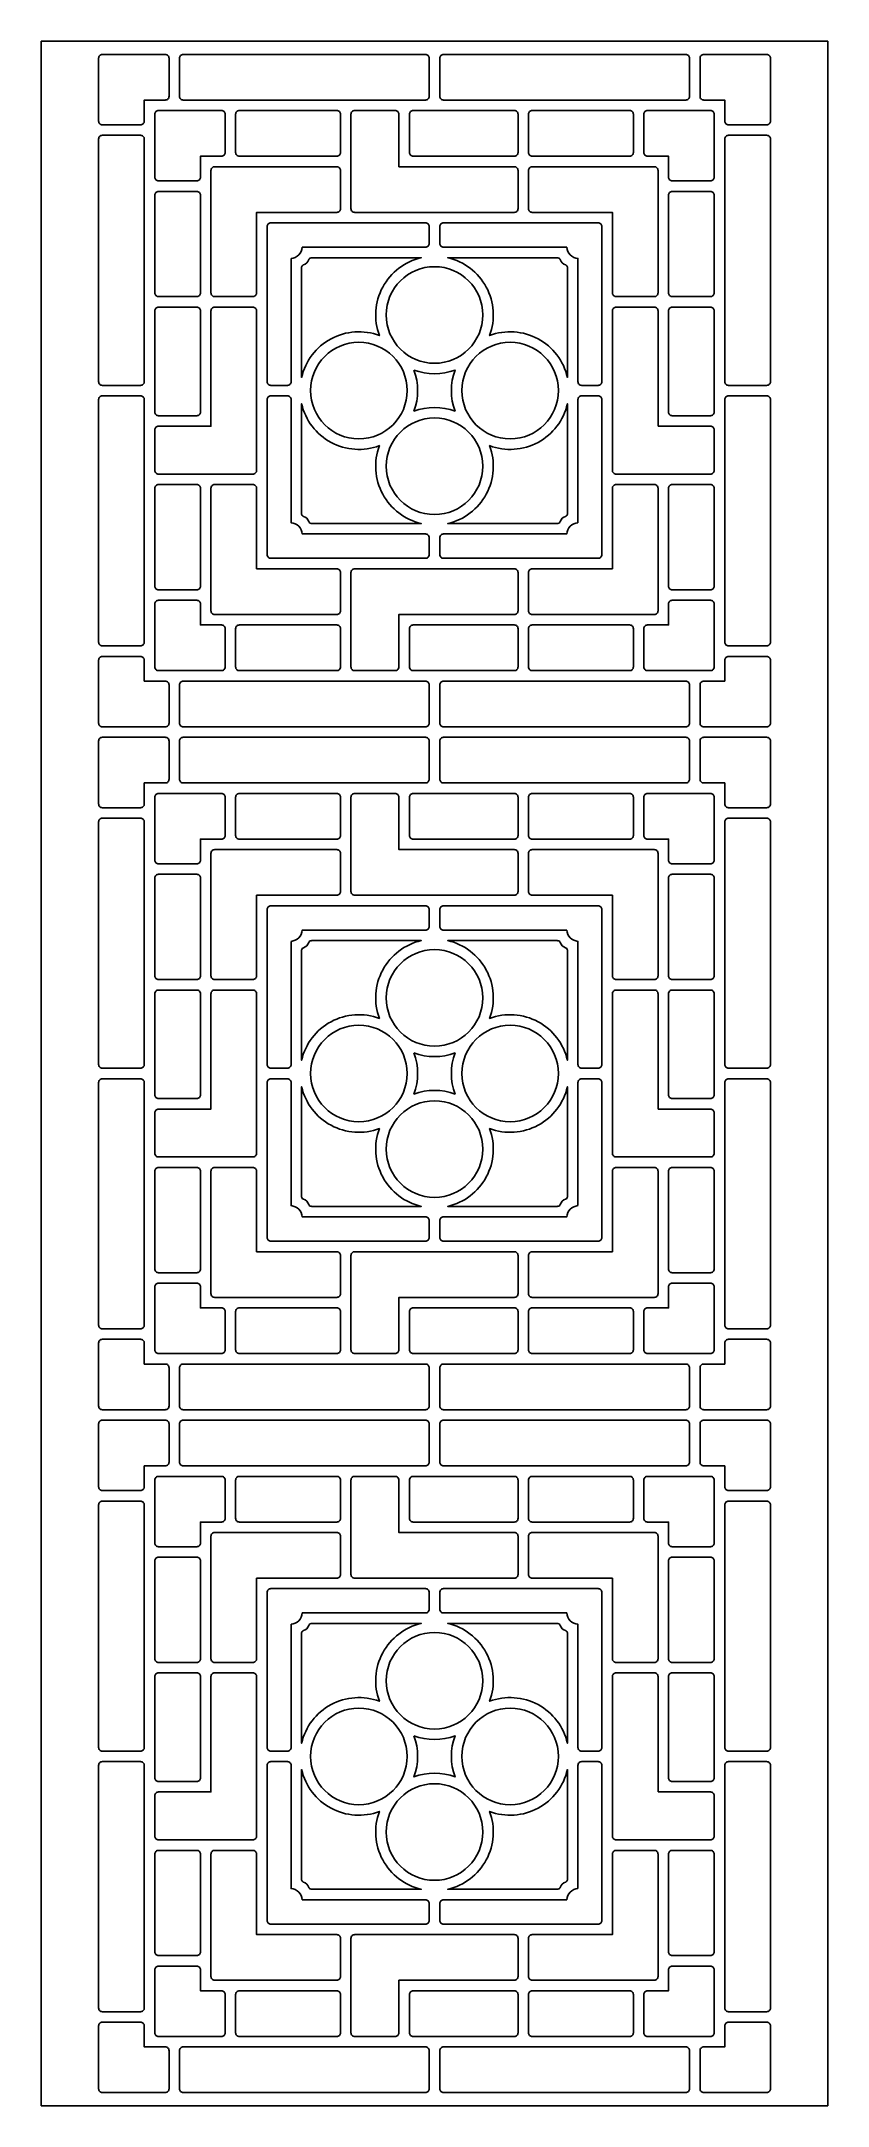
# Model space of a CAD drawing. Header units: centimetres. Extents: x -8.1 to 9.1, y -21.8 to 23.5.
import ezdxf

# ---------------------------------------------------------------- set-up
doc = ezdxf.new("R2010")
doc.units = ezdxf.units.CM
doc.header["$MEASUREMENT"] = 0
doc.layers.add('layer 1', color=7, linetype='Continuous')

msp = doc.modelspace()

# ---------------------------------------------------------------- linework, layer by layer
at = {"layer": 'layer 1', "color": 242}
for points, knots in [([(-8.11157, -21.78177), (-8.11157, -21.78177), (-8.11157, 23.49691), (-8.11157, 23.49691), (-8.11157, 23.49691), (-8.11157, 23.49691), (9.13276, 23.49691), (9.13276, 23.49691), (9.13276, 23.49691), (9.13276, 23.49691), (9.13276, -21.78177), (9.13276, -21.78177), (9.13276, -21.78177), (9.13276, -21.78177), (-8.11157, -21.78177), (-8.11157, -21.78177)], [0, 0, 0, 0, 0.2, 0.2, 0.2, 0.2, 0.4, 0.4, 0.4, 0.4, 0.6, 0.6, 0.6, 0.6, 1, 1, 1, 1]), ([(-6.85519, 23.12739), (-6.85519, 23.12739), (-6.85519, 21.74784), (-6.85519, 21.74784), (-6.85519, 21.74784), (-6.85519, 21.72606), (-6.84654, 21.70518), (-6.83114, 21.68978), (-6.83114, 21.68978), (-6.81574, 21.67438), (-6.79486, 21.66573), (-6.77308, 21.66573), (-6.77308, 21.66573), (-6.77308, 21.66573), (-5.9355, 21.66573), (-5.9355, 21.66573), (-5.9355, 21.66573), (-5.91372, 21.66573), (-5.89283, 21.67438), (-5.87743, 21.68978), (-5.87743, 21.68978), (-5.86203, 21.70518), (-5.85338, 21.72606), (-5.85338, 21.74784), (-5.85338, 21.74784), (-5.85338, 21.74784), (-5.85338, 22.20769), (-5.85338, 22.20769), (-5.85338, 22.20769), (-5.85338, 22.20769), (-5.39353, 22.20769), (-5.39353, 22.20769), (-5.39353, 22.20769), (-5.37175, 22.20769), (-5.35087, 22.21634), (-5.33547, 22.23174), (-5.33547, 22.23174), (-5.32007, 22.24714), (-5.31142, 22.26803), (-5.31142, 22.28981), (-5.31142, 22.28981), (-5.31142, 22.28981), (-5.31142, 23.12739), (-5.31142, 23.12739), (-5.31142, 23.12739), (-5.31142, 23.14917), (-5.32007, 23.17005), (-5.33547, 23.18545), (-5.33547, 23.18545), (-5.35087, 23.20085), (-5.37175, 23.2095), (-5.39353, 23.2095), (-5.39353, 23.2095), (-5.39353, 23.2095), (-6.77308, 23.2095), (-6.77308, 23.2095), (-6.77308, 23.2095), (-6.79486, 23.2095), (-6.81574, 23.20085), (-6.83114, 23.18545), (-6.83114, 23.18545), (-6.84654, 23.17005), (-6.85519, 23.14917), (-6.85519, 23.12739)], [0, 0, 0, 0, 0.05882353, 0.05882353, 0.05882353, 0.05882353, 0.11764706, 0.11764706, 0.11764706, 0.11764706, 0.17647059, 0.17647059, 0.17647059, 0.17647059, 0.23529412, 0.23529412, 0.23529412, 0.23529412, 0.29411765, 0.29411765, 0.29411765, 0.29411765, 0.35294118, 0.35294118, 0.35294118, 0.35294118, 0.41176471, 0.41176471, 0.41176471, 0.41176471, 0.47058824, 0.47058824, 0.47058824, 0.47058824, 0.52941176, 0.52941176, 0.52941176, 0.52941176, 0.58823529, 0.58823529, 0.58823529, 0.58823529, 0.64705882, 0.64705882, 0.64705882, 0.64705882, 0.70588235, 0.70588235, 0.70588235, 0.70588235, 0.76470588, 0.76470588, 0.76470588, 0.76470588, 0.82352941, 0.82352941, 0.82352941, 0.82352941, 0.88235294, 0.88235294, 0.88235294, 0.88235294, 1, 1, 1, 1]), ([(-5.08149, 23.12739), (-5.08149, 23.12739), (-5.08149, 22.28981), (-5.08149, 22.28981), (-5.08149, 22.28981), (-5.08149, 22.26803), (-5.07284, 22.24714), (-5.05744, 22.23174), (-5.05744, 22.23174), (-5.04204, 22.21634), (-5.02115, 22.20769), (-4.99938, 22.20769), (-4.99938, 22.20769), (-4.99938, 22.20769), (0.31352, 22.20769), (0.31352, 22.20769), (0.31352, 22.20769), (0.3353, 22.20769), (0.35618, 22.21634), (0.37158, 22.23174), (0.37158, 22.23174), (0.38698, 22.24714), (0.39564, 22.26803), (0.39564, 22.28981), (0.39564, 22.28981), (0.39564, 22.28981), (0.39564, 23.12739), (0.39564, 23.12739), (0.39564, 23.12739), (0.39564, 23.14917), (0.38698, 23.17005), (0.37158, 23.18545), (0.37158, 23.18545), (0.35618, 23.20085), (0.3353, 23.2095), (0.31352, 23.2095), (0.31352, 23.2095), (0.31352, 23.2095), (-4.99938, 23.2095), (-4.99938, 23.2095), (-4.99938, 23.2095), (-5.02115, 23.2095), (-5.04204, 23.20085), (-5.05744, 23.18545), (-5.05744, 23.18545), (-5.07284, 23.17005), (-5.08149, 23.14917), (-5.08149, 23.12739)], [0, 0, 0, 0, 0.07692308, 0.07692308, 0.07692308, 0.07692308, 0.15384615, 0.15384615, 0.15384615, 0.15384615, 0.23076923, 0.23076923, 0.23076923, 0.23076923, 0.30769231, 0.30769231, 0.30769231, 0.30769231, 0.38461538, 0.38461538, 0.38461538, 0.38461538, 0.46153846, 0.46153846, 0.46153846, 0.46153846, 0.53846154, 0.53846154, 0.53846154, 0.53846154, 0.61538462, 0.61538462, 0.61538462, 0.61538462, 0.69230769, 0.69230769, 0.69230769, 0.69230769, 0.76923077, 0.76923077, 0.76923077, 0.76923077, 0.84615385, 0.84615385, 0.84615385, 0.84615385, 1, 1, 1, 1]), ([(0.62556, 22.28981), (0.62556, 22.28981), (0.62556, 23.12739), (0.62556, 23.12739), (0.62556, 23.12739), (0.62556, 23.14917), (0.63421, 23.17005), (0.64961, 23.18545), (0.64961, 23.18545), (0.66501, 23.20085), (0.6859, 23.2095), (0.70768, 23.2095), (0.70768, 23.2095), (0.70768, 23.2095), (6.02057, 23.2095), (6.02057, 23.2095), (6.02057, 23.2095), (6.04235, 23.2095), (6.06324, 23.20085), (6.07864, 23.18545), (6.07864, 23.18545), (6.09404, 23.17005), (6.10269, 23.14917), (6.10269, 23.12739), (6.10269, 23.12739), (6.10269, 23.12739), (6.10269, 22.28981), (6.10269, 22.28981), (6.10269, 22.28981), (6.10269, 22.26803), (6.09404, 22.24714), (6.07864, 22.23174), (6.07864, 22.23174), (6.06324, 22.21634), (6.04235, 22.20769), (6.02057, 22.20769), (6.02057, 22.20769), (6.02057, 22.20769), (0.70768, 22.20769), (0.70768, 22.20769), (0.70768, 22.20769), (0.6859, 22.20769), (0.66501, 22.21634), (0.64961, 22.23174), (0.64961, 22.23174), (0.63421, 22.24714), (0.62556, 22.26803), (0.62556, 22.28981)], [0, 0, 0, 0, 0.07692308, 0.07692308, 0.07692308, 0.07692308, 0.15384615, 0.15384615, 0.15384615, 0.15384615, 0.23076923, 0.23076923, 0.23076923, 0.23076923, 0.30769231, 0.30769231, 0.30769231, 0.30769231, 0.38461538, 0.38461538, 0.38461538, 0.38461538, 0.46153846, 0.46153846, 0.46153846, 0.46153846, 0.53846154, 0.53846154, 0.53846154, 0.53846154, 0.61538462, 0.61538462, 0.61538462, 0.61538462, 0.69230769, 0.69230769, 0.69230769, 0.69230769, 0.76923077, 0.76923077, 0.76923077, 0.76923077, 0.84615385, 0.84615385, 0.84615385, 0.84615385, 1, 1, 1, 1]), ([(6.95669, 21.66573), (6.93491, 21.66573), (6.91403, 21.67438), (6.89863, 21.68978), (6.89863, 21.68978), (6.88323, 21.70518), (6.87458, 21.72606), (6.87458, 21.74784), (6.87458, 21.74784), (6.87458, 21.74784), (6.87458, 22.20769), (6.87458, 22.20769), (6.87458, 22.20769), (6.87458, 22.20769), (6.41473, 22.20769), (6.41473, 22.20769), (6.41473, 22.20769), (6.39295, 22.20769), (6.37206, 22.21634), (6.35666, 22.23174), (6.35666, 22.23174), (6.34126, 22.24714), (6.33261, 22.26803), (6.33261, 22.28981), (6.33261, 22.28981), (6.33261, 22.28981), (6.33261, 23.12739), (6.33261, 23.12739), (6.33261, 23.12739), (6.33261, 23.14917), (6.34126, 23.17005), (6.35666, 23.18545), (6.35666, 23.18545), (6.37206, 23.20085), (6.39295, 23.2095), (6.41473, 23.2095), (6.41473, 23.2095), (6.41473, 23.2095), (7.79427, 23.2095), (7.79427, 23.2095), (7.79427, 23.2095), (7.81605, 23.2095), (7.83694, 23.20085), (7.85234, 23.18545), (7.85234, 23.18545), (7.86774, 23.17005), (7.87639, 23.14917), (7.87639, 23.12739), (7.87639, 23.12739), (7.87639, 23.12739), (7.87639, 21.74784), (7.87639, 21.74784), (7.87639, 21.74784), (7.87639, 21.72606), (7.86774, 21.70518), (7.85234, 21.68978), (7.85234, 21.68978), (7.83694, 21.67438), (7.81605, 21.66573), (7.79427, 21.66573), (7.79427, 21.66573), (7.79427, 21.66573), (6.95669, 21.66573), (6.95669, 21.66573)], [0, 0, 0, 0, 0.05882353, 0.05882353, 0.05882353, 0.05882353, 0.11764706, 0.11764706, 0.11764706, 0.11764706, 0.17647059, 0.17647059, 0.17647059, 0.17647059, 0.23529412, 0.23529412, 0.23529412, 0.23529412, 0.29411765, 0.29411765, 0.29411765, 0.29411765, 0.35294118, 0.35294118, 0.35294118, 0.35294118, 0.41176471, 0.41176471, 0.41176471, 0.41176471, 0.47058824, 0.47058824, 0.47058824, 0.47058824, 0.52941176, 0.52941176, 0.52941176, 0.52941176, 0.58823529, 0.58823529, 0.58823529, 0.58823529, 0.64705882, 0.64705882, 0.64705882, 0.64705882, 0.70588235, 0.70588235, 0.70588235, 0.70588235, 0.76470588, 0.76470588, 0.76470588, 0.76470588, 0.82352941, 0.82352941, 0.82352941, 0.82352941, 0.88235294, 0.88235294, 0.88235294, 0.88235294, 1, 1, 1, 1]), ([(-4.16179, 20.97595), (-4.16179, 20.97595), (-4.62164, 20.97595), (-4.62164, 20.97595), (-4.62164, 20.97595), (-4.62164, 20.97595), (-4.62164, 20.5161), (-4.62164, 20.5161), (-4.62164, 20.5161), (-4.62164, 20.49432), (-4.63029, 20.47344), (-4.64569, 20.45804), (-4.64569, 20.45804), (-4.66109, 20.44264), (-4.68198, 20.43399), (-4.70376, 20.43399), (-4.70376, 20.43399), (-4.70376, 20.43399), (-5.54134, 20.43399), (-5.54134, 20.43399), (-5.54134, 20.43399), (-5.56312, 20.43399), (-5.58401, 20.44264), (-5.5994, 20.45804), (-5.5994, 20.45804), (-5.6148, 20.47344), (-5.62346, 20.49432), (-5.62346, 20.5161), (-5.62346, 20.5161), (-5.62346, 20.5161), (-5.62346, 21.89565), (-5.62346, 21.89565), (-5.62346, 21.89565), (-5.62346, 21.91743), (-5.6148, 21.93832), (-5.5994, 21.95372), (-5.5994, 21.95372), (-5.58401, 21.96911), (-5.56312, 21.97777), (-5.54134, 21.97777), (-5.54134, 21.97777), (-5.54134, 21.97777), (-4.16179, 21.97777), (-4.16179, 21.97777), (-4.16179, 21.97777), (-4.14001, 21.97777), (-4.11913, 21.96911), (-4.10373, 21.95372), (-4.10373, 21.95372), (-4.08833, 21.93832), (-4.07968, 21.91743), (-4.07968, 21.89565), (-4.07968, 21.89565), (-4.07968, 21.89565), (-4.07968, 21.05807), (-4.07968, 21.05807), (-4.07968, 21.05807), (-4.07968, 21.03629), (-4.08833, 21.0154), (-4.10373, 21), (-4.10373, 21), (-4.11913, 20.9846), (-4.14001, 20.97595), (-4.16179, 20.97595)], [0, 0, 0, 0, 0.05882353, 0.05882353, 0.05882353, 0.05882353, 0.11764706, 0.11764706, 0.11764706, 0.11764706, 0.17647059, 0.17647059, 0.17647059, 0.17647059, 0.23529412, 0.23529412, 0.23529412, 0.23529412, 0.29411765, 0.29411765, 0.29411765, 0.29411765, 0.35294118, 0.35294118, 0.35294118, 0.35294118, 0.41176471, 0.41176471, 0.41176471, 0.41176471, 0.47058824, 0.47058824, 0.47058824, 0.47058824, 0.52941176, 0.52941176, 0.52941176, 0.52941176, 0.58823529, 0.58823529, 0.58823529, 0.58823529, 0.64705882, 0.64705882, 0.64705882, 0.64705882, 0.70588235, 0.70588235, 0.70588235, 0.70588235, 0.76470588, 0.76470588, 0.76470588, 0.76470588, 0.82352941, 0.82352941, 0.82352941, 0.82352941, 0.88235294, 0.88235294, 0.88235294, 0.88235294, 1, 1, 1, 1]), ([(-1.55051, 21.05807), (-1.55051, 21.03629), (-1.55916, 21.0154), (-1.57456, 21), (-1.57456, 21), (-1.58996, 20.9846), (-1.61085, 20.97595), (-1.63263, 20.97595), (-1.63263, 20.97595), (-1.63263, 20.97595), (-3.76764, 20.97595), (-3.76764, 20.97595), (-3.76764, 20.97595), (-3.78942, 20.97595), (-3.8103, 20.9846), (-3.8257, 21), (-3.8257, 21), (-3.8411, 21.0154), (-3.84975, 21.03629), (-3.84975, 21.05807), (-3.84975, 21.05807), (-3.84975, 21.05807), (-3.84975, 21.89565), (-3.84975, 21.89565), (-3.84975, 21.89565), (-3.84975, 21.91743), (-3.8411, 21.93832), (-3.8257, 21.95372), (-3.8257, 21.95372), (-3.8103, 21.96911), (-3.78942, 21.97777), (-3.76764, 21.97777), (-3.76764, 21.97777), (-3.76764, 21.97777), (-1.63263, 21.97777), (-1.63263, 21.97777), (-1.63263, 21.97777), (-1.61085, 21.97777), (-1.58996, 21.96911), (-1.57456, 21.95372), (-1.57456, 21.95372), (-1.55916, 21.93832), (-1.55051, 21.91743), (-1.55051, 21.89565), (-1.55051, 21.89565), (-1.55051, 21.89565), (-1.55051, 21.05807), (-1.55051, 21.05807)], [0, 0, 0, 0, 0.07692308, 0.07692308, 0.07692308, 0.07692308, 0.15384615, 0.15384615, 0.15384615, 0.15384615, 0.23076923, 0.23076923, 0.23076923, 0.23076923, 0.30769231, 0.30769231, 0.30769231, 0.30769231, 0.38461538, 0.38461538, 0.38461538, 0.38461538, 0.46153846, 0.46153846, 0.46153846, 0.46153846, 0.53846154, 0.53846154, 0.53846154, 0.53846154, 0.61538462, 0.61538462, 0.61538462, 0.61538462, 0.69230769, 0.69230769, 0.69230769, 0.69230769, 0.76923077, 0.76923077, 0.76923077, 0.76923077, 0.84615385, 0.84615385, 0.84615385, 0.84615385, 1, 1, 1, 1]), ([(2.25967, 20.74603), (2.28144, 20.74603), (2.30233, 20.73738), (2.31773, 20.72198), (2.31773, 20.72198), (2.33313, 20.70658), (2.34178, 20.68569), (2.34178, 20.66391), (2.34178, 20.66391), (2.34178, 20.66391), (2.34178, 19.82633), (2.34178, 19.82633), (2.34178, 19.82633), (2.34178, 19.80455), (2.33313, 19.78367), (2.31773, 19.76827), (2.31773, 19.76827), (2.30233, 19.75287), (2.28144, 19.74421), (2.25967, 19.74421), (2.25967, 19.74421), (2.25967, 19.74421), (-1.23847, 19.74421), (-1.23847, 19.74421), (-1.23847, 19.74421), (-1.26025, 19.74421), (-1.28114, 19.75287), (-1.29653, 19.76827), (-1.29653, 19.76827), (-1.31193, 19.78367), (-1.32059, 19.80455), (-1.32059, 19.82633), (-1.32059, 19.82633), (-1.32059, 19.82633), (-1.32059, 21.89565), (-1.32059, 21.89565), (-1.32059, 21.89565), (-1.32059, 21.91743), (-1.31193, 21.93832), (-1.29653, 21.95372), (-1.29653, 21.95372), (-1.28114, 21.96911), (-1.26025, 21.97777), (-1.23847, 21.97777), (-1.23847, 21.97777), (-1.23847, 21.97777), (-0.35162, 21.97777), (-0.35162, 21.97777), (-0.35162, 21.97777), (-0.32984, 21.97777), (-0.30895, 21.96911), (-0.29355, 21.95372), (-0.29355, 21.95372), (-0.27815, 21.93832), (-0.2695, 21.91743), (-0.2695, 21.89565), (-0.2695, 21.89565), (-0.2695, 21.89565), (-0.2695, 20.74603), (-0.2695, 20.74603), (-0.2695, 20.74603), (-0.2695, 20.74603), (2.25967, 20.74603), (2.25967, 20.74603)], [0, 0, 0, 0, 0.05882353, 0.05882353, 0.05882353, 0.05882353, 0.11764706, 0.11764706, 0.11764706, 0.11764706, 0.17647059, 0.17647059, 0.17647059, 0.17647059, 0.23529412, 0.23529412, 0.23529412, 0.23529412, 0.29411765, 0.29411765, 0.29411765, 0.29411765, 0.35294118, 0.35294118, 0.35294118, 0.35294118, 0.41176471, 0.41176471, 0.41176471, 0.41176471, 0.47058824, 0.47058824, 0.47058824, 0.47058824, 0.52941176, 0.52941176, 0.52941176, 0.52941176, 0.58823529, 0.58823529, 0.58823529, 0.58823529, 0.64705882, 0.64705882, 0.64705882, 0.64705882, 0.70588235, 0.70588235, 0.70588235, 0.70588235, 0.76470588, 0.76470588, 0.76470588, 0.76470588, 0.82352941, 0.82352941, 0.82352941, 0.82352941, 0.88235294, 0.88235294, 0.88235294, 0.88235294, 1, 1, 1, 1]), ([(0.04254, 21.97777), (0.02076, 21.97777), (-0.00013, 21.96911), (-0.01553, 21.95372), (-0.01553, 21.95372), (-0.03093, 21.93832), (-0.03958, 21.91743), (-0.03958, 21.89565), (-0.03958, 21.89565), (-0.03958, 21.89565), (-0.03958, 21.05807), (-0.03958, 21.05807), (-0.03958, 21.05807), (-0.03958, 21.03629), (-0.03093, 21.0154), (-0.01553, 21), (-0.01553, 21), (-0.00013, 20.9846), (0.02076, 20.97595), (0.04254, 20.97595), (0.04254, 20.97595), (0.04254, 20.97595), (2.25967, 20.97595), (2.25967, 20.97595), (2.25967, 20.97595), (2.28144, 20.97595), (2.30233, 20.9846), (2.31773, 21), (2.31773, 21), (2.33313, 21.0154), (2.34178, 21.03629), (2.34178, 21.05807), (2.34178, 21.05807), (2.34178, 21.05807), (2.34178, 21.89565), (2.34178, 21.89565), (2.34178, 21.89565), (2.34178, 21.91743), (2.33313, 21.93832), (2.31773, 21.95372), (2.31773, 21.95372), (2.30233, 21.96911), (2.28144, 21.97777), (2.25967, 21.97777), (2.25967, 21.97777), (2.25967, 21.97777), (0.04254, 21.97777), (0.04254, 21.97777)], [0, 0, 0, 0, 0.07692308, 0.07692308, 0.07692308, 0.07692308, 0.15384615, 0.15384615, 0.15384615, 0.15384615, 0.23076923, 0.23076923, 0.23076923, 0.23076923, 0.30769231, 0.30769231, 0.30769231, 0.30769231, 0.38461538, 0.38461538, 0.38461538, 0.38461538, 0.46153846, 0.46153846, 0.46153846, 0.46153846, 0.53846154, 0.53846154, 0.53846154, 0.53846154, 0.61538462, 0.61538462, 0.61538462, 0.61538462, 0.69230769, 0.69230769, 0.69230769, 0.69230769, 0.76923077, 0.76923077, 0.76923077, 0.76923077, 0.84615385, 0.84615385, 0.84615385, 0.84615385, 1, 1, 1, 1]), ([(2.65382, 20.97595), (2.63204, 20.97595), (2.61116, 20.9846), (2.59576, 21), (2.59576, 21), (2.58036, 21.0154), (2.57171, 21.03629), (2.57171, 21.05807), (2.57171, 21.05807), (2.57171, 21.05807), (2.57171, 21.89565), (2.57171, 21.89565), (2.57171, 21.89565), (2.57171, 21.91743), (2.58036, 21.93832), (2.59576, 21.95372), (2.59576, 21.95372), (2.61116, 21.96911), (2.63204, 21.97777), (2.65382, 21.97777), (2.65382, 21.97777), (2.65382, 21.97777), (4.78883, 21.97777), (4.78883, 21.97777), (4.78883, 21.97777), (4.81061, 21.97777), (4.8315, 21.96911), (4.8469, 21.95372), (4.8469, 21.95372), (4.8623, 21.93832), (4.87095, 21.91743), (4.87095, 21.89565), (4.87095, 21.89565), (4.87095, 21.89565), (4.87095, 21.05807), (4.87095, 21.05807), (4.87095, 21.05807), (4.87095, 21.03629), (4.8623, 21.0154), (4.8469, 21), (4.8469, 21), (4.8315, 20.9846), (4.81061, 20.97595), (4.78883, 20.97595), (4.78883, 20.97595), (4.78883, 20.97595), (2.65382, 20.97595), (2.65382, 20.97595)], [0, 0, 0, 0, 0.07692308, 0.07692308, 0.07692308, 0.07692308, 0.15384615, 0.15384615, 0.15384615, 0.15384615, 0.23076923, 0.23076923, 0.23076923, 0.23076923, 0.30769231, 0.30769231, 0.30769231, 0.30769231, 0.38461538, 0.38461538, 0.38461538, 0.38461538, 0.46153846, 0.46153846, 0.46153846, 0.46153846, 0.53846154, 0.53846154, 0.53846154, 0.53846154, 0.61538462, 0.61538462, 0.61538462, 0.61538462, 0.69230769, 0.69230769, 0.69230769, 0.69230769, 0.76923077, 0.76923077, 0.76923077, 0.76923077, 0.84615385, 0.84615385, 0.84615385, 0.84615385, 1, 1, 1, 1]), ([(5.10087, 21.89565), (5.10087, 21.91743), (5.10953, 21.93832), (5.12493, 21.95372), (5.12493, 21.95372), (5.14032, 21.96911), (5.16121, 21.97777), (5.18299, 21.97777), (5.18299, 21.97777), (5.18299, 21.97777), (6.56254, 21.97777), (6.56254, 21.97777), (6.56254, 21.97777), (6.58431, 21.97777), (6.6052, 21.96911), (6.6206, 21.95372), (6.6206, 21.95372), (6.636, 21.93832), (6.64465, 21.91743), (6.64465, 21.89565), (6.64465, 21.89565), (6.64465, 21.89565), (6.64465, 20.5161), (6.64465, 20.5161), (6.64465, 20.5161), (6.64465, 20.49432), (6.636, 20.47344), (6.6206, 20.45804), (6.6206, 20.45804), (6.6052, 20.44264), (6.58431, 20.43399), (6.56254, 20.43399), (6.56254, 20.43399), (6.56254, 20.43399), (5.72495, 20.43399), (5.72495, 20.43399), (5.72495, 20.43399), (5.70318, 20.43399), (5.68229, 20.44264), (5.66689, 20.45804), (5.66689, 20.45804), (5.65149, 20.47344), (5.64284, 20.49432), (5.64284, 20.5161), (5.64284, 20.5161), (5.64284, 20.5161), (5.64284, 20.97595), (5.64284, 20.97595), (5.64284, 20.97595), (5.64284, 20.97595), (5.18299, 20.97595), (5.18299, 20.97595), (5.18299, 20.97595), (5.16121, 20.97595), (5.14032, 20.9846), (5.12493, 21), (5.12493, 21), (5.10953, 21.0154), (5.10087, 21.03629), (5.10087, 21.05807), (5.10087, 21.05807), (5.10087, 21.05807), (5.10087, 21.89565), (5.10087, 21.89565)], [0, 0, 0, 0, 0.05882353, 0.05882353, 0.05882353, 0.05882353, 0.11764706, 0.11764706, 0.11764706, 0.11764706, 0.17647059, 0.17647059, 0.17647059, 0.17647059, 0.23529412, 0.23529412, 0.23529412, 0.23529412, 0.29411765, 0.29411765, 0.29411765, 0.29411765, 0.35294118, 0.35294118, 0.35294118, 0.35294118, 0.41176471, 0.41176471, 0.41176471, 0.41176471, 0.47058824, 0.47058824, 0.47058824, 0.47058824, 0.52941176, 0.52941176, 0.52941176, 0.52941176, 0.58823529, 0.58823529, 0.58823529, 0.58823529, 0.64705882, 0.64705882, 0.64705882, 0.64705882, 0.70588235, 0.70588235, 0.70588235, 0.70588235, 0.76470588, 0.76470588, 0.76470588, 0.76470588, 0.82352941, 0.82352941, 0.82352941, 0.82352941, 0.88235294, 0.88235294, 0.88235294, 0.88235294, 1, 1, 1, 1]), ([(-6.85519, 16.03258), (-6.85519, 16.0108), (-6.84654, 15.98991), (-6.83114, 15.97451), (-6.83114, 15.97451), (-6.81574, 15.95911), (-6.79486, 15.95046), (-6.77308, 15.95046), (-6.77308, 15.95046), (-6.77308, 15.95046), (-5.9355, 15.95046), (-5.9355, 15.95046), (-5.9355, 15.95046), (-5.91372, 15.95046), (-5.89283, 15.95911), (-5.87743, 15.97451), (-5.87743, 15.97451), (-5.86203, 15.98991), (-5.85338, 16.0108), (-5.85338, 16.03258), (-5.85338, 16.03258), (-5.85338, 16.03258), (-5.85338, 21.35368), (-5.85338, 21.35368), (-5.85338, 21.35368), (-5.85338, 21.37546), (-5.86203, 21.39635), (-5.87743, 21.41175), (-5.87743, 21.41175), (-5.89283, 21.42715), (-5.91372, 21.4358), (-5.9355, 21.4358), (-5.9355, 21.4358), (-5.9355, 21.4358), (-6.77308, 21.4358), (-6.77308, 21.4358), (-6.77308, 21.4358), (-6.79486, 21.4358), (-6.81574, 21.42715), (-6.83114, 21.41175), (-6.83114, 21.41175), (-6.84654, 21.39635), (-6.85519, 21.37546), (-6.85519, 21.35368), (-6.85519, 21.35368), (-6.85519, 21.35368), (-6.85519, 16.03258), (-6.85519, 16.03258)], [0, 0, 0, 0, 0.07692308, 0.07692308, 0.07692308, 0.07692308, 0.15384615, 0.15384615, 0.15384615, 0.15384615, 0.23076923, 0.23076923, 0.23076923, 0.23076923, 0.30769231, 0.30769231, 0.30769231, 0.30769231, 0.38461538, 0.38461538, 0.38461538, 0.38461538, 0.46153846, 0.46153846, 0.46153846, 0.46153846, 0.53846154, 0.53846154, 0.53846154, 0.53846154, 0.61538462, 0.61538462, 0.61538462, 0.61538462, 0.69230769, 0.69230769, 0.69230769, 0.69230769, 0.76923077, 0.76923077, 0.76923077, 0.76923077, 0.84615385, 0.84615385, 0.84615385, 0.84615385, 1, 1, 1, 1]), ([(6.87458, 16.03258), (6.87458, 16.03258), (6.87458, 21.35368), (6.87458, 21.35368), (6.87458, 21.35368), (6.87458, 21.37546), (6.88323, 21.39635), (6.89863, 21.41175), (6.89863, 21.41175), (6.91403, 21.42715), (6.93491, 21.4358), (6.95669, 21.4358), (6.95669, 21.4358), (6.95669, 21.4358), (7.79427, 21.4358), (7.79427, 21.4358), (7.79427, 21.4358), (7.81605, 21.4358), (7.83694, 21.42715), (7.85234, 21.41175), (7.85234, 21.41175), (7.86774, 21.39635), (7.87639, 21.37546), (7.87639, 21.35368), (7.87639, 21.35368), (7.87639, 21.35368), (7.87639, 16.03258), (7.87639, 16.03258), (7.87639, 16.03258), (7.87639, 16.0108), (7.86774, 15.98991), (7.85234, 15.97451), (7.85234, 15.97451), (7.83694, 15.95911), (7.81605, 15.95046), (7.79427, 15.95046), (7.79427, 15.95046), (7.79427, 15.95046), (6.95669, 15.95046), (6.95669, 15.95046), (6.95669, 15.95046), (6.93491, 15.95046), (6.91403, 15.95911), (6.89863, 15.97451), (6.89863, 15.97451), (6.88323, 15.98991), (6.87458, 16.0108), (6.87458, 16.03258)], [0, 0, 0, 0, 0.07692308, 0.07692308, 0.07692308, 0.07692308, 0.15384615, 0.15384615, 0.15384615, 0.15384615, 0.23076923, 0.23076923, 0.23076923, 0.23076923, 0.30769231, 0.30769231, 0.30769231, 0.30769231, 0.38461538, 0.38461538, 0.38461538, 0.38461538, 0.46153846, 0.46153846, 0.46153846, 0.46153846, 0.53846154, 0.53846154, 0.53846154, 0.53846154, 0.61538462, 0.61538462, 0.61538462, 0.61538462, 0.69230769, 0.69230769, 0.69230769, 0.69230769, 0.76923077, 0.76923077, 0.76923077, 0.76923077, 0.84615385, 0.84615385, 0.84615385, 0.84615385, 1, 1, 1, 1]), ([(-1.63263, 20.74603), (-1.63263, 20.74603), (-4.3096, 20.74603), (-4.3096, 20.74603), (-4.3096, 20.74603), (-4.33138, 20.74603), (-4.35227, 20.73738), (-4.36767, 20.72198), (-4.36767, 20.72198), (-4.38307, 20.70658), (-4.39172, 20.68569), (-4.39172, 20.66391), (-4.39172, 20.66391), (-4.39172, 20.66391), (-4.39172, 17.97872), (-4.39172, 17.97872), (-4.39172, 17.97872), (-4.39172, 17.95694), (-4.38307, 17.93606), (-4.36767, 17.92066), (-4.36767, 17.92066), (-4.35227, 17.90526), (-4.33138, 17.89661), (-4.3096, 17.89661), (-4.3096, 17.89661), (-4.3096, 17.89661), (-3.47202, 17.89661), (-3.47202, 17.89661), (-3.47202, 17.89661), (-3.45024, 17.89661), (-3.42936, 17.90526), (-3.41396, 17.92066), (-3.41396, 17.92066), (-3.39856, 17.93606), (-3.3899, 17.95694), (-3.3899, 17.97872), (-3.3899, 17.97872), (-3.3899, 17.97872), (-3.3899, 19.74421), (-3.3899, 19.74421), (-3.3899, 19.74421), (-3.3899, 19.74421), (-1.63263, 19.74421), (-1.63263, 19.74421), (-1.63263, 19.74421), (-1.61085, 19.74421), (-1.58996, 19.75287), (-1.57456, 19.76827), (-1.57456, 19.76827), (-1.55916, 19.78367), (-1.55051, 19.80455), (-1.55051, 19.82633), (-1.55051, 19.82633), (-1.55051, 19.82633), (-1.55051, 20.66391), (-1.55051, 20.66391), (-1.55051, 20.66391), (-1.55051, 20.68569), (-1.55916, 20.70658), (-1.57456, 20.72198), (-1.57456, 20.72198), (-1.58996, 20.73738), (-1.61085, 20.74603), (-1.63263, 20.74603)], [0, 0, 0, 0, 0.05882353, 0.05882353, 0.05882353, 0.05882353, 0.11764706, 0.11764706, 0.11764706, 0.11764706, 0.17647059, 0.17647059, 0.17647059, 0.17647059, 0.23529412, 0.23529412, 0.23529412, 0.23529412, 0.29411765, 0.29411765, 0.29411765, 0.29411765, 0.35294118, 0.35294118, 0.35294118, 0.35294118, 0.41176471, 0.41176471, 0.41176471, 0.41176471, 0.47058824, 0.47058824, 0.47058824, 0.47058824, 0.52941176, 0.52941176, 0.52941176, 0.52941176, 0.58823529, 0.58823529, 0.58823529, 0.58823529, 0.64705882, 0.64705882, 0.64705882, 0.64705882, 0.70588235, 0.70588235, 0.70588235, 0.70588235, 0.76470588, 0.76470588, 0.76470588, 0.76470588, 0.82352941, 0.82352941, 0.82352941, 0.82352941, 0.88235294, 0.88235294, 0.88235294, 0.88235294, 1, 1, 1, 1]), ([(2.57171, 20.66391), (2.57171, 20.68569), (2.58036, 20.70658), (2.59576, 20.72198), (2.59576, 20.72198), (2.61116, 20.73738), (2.63204, 20.74603), (2.65382, 20.74603), (2.65382, 20.74603), (2.65382, 20.74603), (5.3308, 20.74603), (5.3308, 20.74603), (5.3308, 20.74603), (5.35258, 20.74603), (5.37346, 20.73738), (5.38886, 20.72198), (5.38886, 20.72198), (5.40426, 20.70658), (5.41291, 20.68569), (5.41291, 20.66391), (5.41291, 20.66391), (5.41291, 20.66391), (5.41291, 17.97872), (5.41291, 17.97872), (5.41291, 17.97872), (5.41291, 17.95694), (5.40426, 17.93606), (5.38886, 17.92066), (5.38886, 17.92066), (5.37346, 17.90526), (5.35258, 17.89661), (5.3308, 17.89661), (5.3308, 17.89661), (5.3308, 17.89661), (4.49322, 17.89661), (4.49322, 17.89661), (4.49322, 17.89661), (4.47144, 17.89661), (4.45055, 17.90526), (4.43515, 17.92066), (4.43515, 17.92066), (4.41975, 17.93606), (4.4111, 17.95694), (4.4111, 17.97872), (4.4111, 17.97872), (4.4111, 17.97872), (4.4111, 19.74421), (4.4111, 19.74421), (4.4111, 19.74421), (4.4111, 19.74421), (2.65382, 19.74421), (2.65382, 19.74421), (2.65382, 19.74421), (2.63204, 19.74421), (2.61116, 19.75287), (2.59576, 19.76827), (2.59576, 19.76827), (2.58036, 19.78367), (2.57171, 19.80455), (2.57171, 19.82633), (2.57171, 19.82633), (2.57171, 19.82633), (2.57171, 20.66391), (2.57171, 20.66391)], [0, 0, 0, 0, 0.05882353, 0.05882353, 0.05882353, 0.05882353, 0.11764706, 0.11764706, 0.11764706, 0.11764706, 0.17647059, 0.17647059, 0.17647059, 0.17647059, 0.23529412, 0.23529412, 0.23529412, 0.23529412, 0.29411765, 0.29411765, 0.29411765, 0.29411765, 0.35294118, 0.35294118, 0.35294118, 0.35294118, 0.41176471, 0.41176471, 0.41176471, 0.41176471, 0.47058824, 0.47058824, 0.47058824, 0.47058824, 0.52941176, 0.52941176, 0.52941176, 0.52941176, 0.58823529, 0.58823529, 0.58823529, 0.58823529, 0.64705882, 0.64705882, 0.64705882, 0.64705882, 0.70588235, 0.70588235, 0.70588235, 0.70588235, 0.76470588, 0.76470588, 0.76470588, 0.76470588, 0.82352941, 0.82352941, 0.82352941, 0.82352941, 0.88235294, 0.88235294, 0.88235294, 0.88235294, 1, 1, 1, 1]), ([(-5.54134, 20.20406), (-5.56312, 20.20406), (-5.58401, 20.19541), (-5.5994, 20.18001), (-5.5994, 20.18001), (-5.6148, 20.16461), (-5.62346, 20.14373), (-5.62346, 20.12195), (-5.62346, 20.12195), (-5.62346, 20.12195), (-5.62346, 17.97872), (-5.62346, 17.97872), (-5.62346, 17.97872), (-5.62346, 17.95694), (-5.6148, 17.93606), (-5.5994, 17.92066), (-5.5994, 17.92066), (-5.58401, 17.90526), (-5.56312, 17.89661), (-5.54134, 17.89661), (-5.54134, 17.89661), (-5.54134, 17.89661), (-4.70376, 17.89661), (-4.70376, 17.89661), (-4.70376, 17.89661), (-4.68198, 17.89661), (-4.66109, 17.90526), (-4.64569, 17.92066), (-4.64569, 17.92066), (-4.63029, 17.93606), (-4.62164, 17.95694), (-4.62164, 17.97872), (-4.62164, 17.97872), (-4.62164, 17.97872), (-4.62164, 20.12195), (-4.62164, 20.12195), (-4.62164, 20.12195), (-4.62164, 20.14373), (-4.63029, 20.16461), (-4.64569, 20.18001), (-4.64569, 20.18001), (-4.66109, 20.19541), (-4.68198, 20.20406), (-4.70376, 20.20406), (-4.70376, 20.20406), (-4.70376, 20.20406), (-5.54134, 20.20406), (-5.54134, 20.20406)], [0, 0, 0, 0, 0.07692308, 0.07692308, 0.07692308, 0.07692308, 0.15384615, 0.15384615, 0.15384615, 0.15384615, 0.23076923, 0.23076923, 0.23076923, 0.23076923, 0.30769231, 0.30769231, 0.30769231, 0.30769231, 0.38461538, 0.38461538, 0.38461538, 0.38461538, 0.46153846, 0.46153846, 0.46153846, 0.46153846, 0.53846154, 0.53846154, 0.53846154, 0.53846154, 0.61538462, 0.61538462, 0.61538462, 0.61538462, 0.69230769, 0.69230769, 0.69230769, 0.69230769, 0.76923077, 0.76923077, 0.76923077, 0.76923077, 0.84615385, 0.84615385, 0.84615385, 0.84615385, 1, 1, 1, 1]), ([(6.56254, 20.20406), (6.58431, 20.20406), (6.6052, 20.19541), (6.6206, 20.18001), (6.6206, 20.18001), (6.636, 20.16461), (6.64465, 20.14373), (6.64465, 20.12195), (6.64465, 20.12195), (6.64465, 20.12195), (6.64465, 17.97872), (6.64465, 17.97872), (6.64465, 17.97872), (6.64465, 17.95694), (6.636, 17.93606), (6.6206, 17.92066), (6.6206, 17.92066), (6.6052, 17.90526), (6.58431, 17.89661), (6.56254, 17.89661), (6.56254, 17.89661), (6.56254, 17.89661), (5.72495, 17.89661), (5.72495, 17.89661), (5.72495, 17.89661), (5.70318, 17.89661), (5.68229, 17.90526), (5.66689, 17.92066), (5.66689, 17.92066), (5.65149, 17.93606), (5.64284, 17.95694), (5.64284, 17.97872), (5.64284, 17.97872), (5.64284, 17.97872), (5.64284, 20.12195), (5.64284, 20.12195), (5.64284, 20.12195), (5.64284, 20.14373), (5.65149, 20.16461), (5.66689, 20.18001), (5.66689, 20.18001), (5.68229, 20.19541), (5.70318, 20.20406), (5.72495, 20.20406), (5.72495, 20.20406), (5.72495, 20.20406), (6.56254, 20.20406), (6.56254, 20.20406)], [0, 0, 0, 0, 0.07692308, 0.07692308, 0.07692308, 0.07692308, 0.15384615, 0.15384615, 0.15384615, 0.15384615, 0.23076923, 0.23076923, 0.23076923, 0.23076923, 0.30769231, 0.30769231, 0.30769231, 0.30769231, 0.38461538, 0.38461538, 0.38461538, 0.38461538, 0.46153846, 0.46153846, 0.46153846, 0.46153846, 0.53846154, 0.53846154, 0.53846154, 0.53846154, 0.61538462, 0.61538462, 0.61538462, 0.61538462, 0.69230769, 0.69230769, 0.69230769, 0.69230769, 0.76923077, 0.76923077, 0.76923077, 0.76923077, 0.84615385, 0.84615385, 0.84615385, 0.84615385, 1, 1, 1, 1]), ([(-2.63444, 18.73419), (-2.63444, 18.73419), (-2.63444, 16.03258), (-2.63444, 16.03258), (-2.63444, 16.03258), (-2.63444, 16.0108), (-2.64309, 15.98991), (-2.65849, 15.97451), (-2.65849, 15.97451), (-2.67389, 15.95911), (-2.69478, 15.95046), (-2.71655, 15.95046), (-2.71655, 15.95046), (-2.71655, 15.95046), (-3.07786, 15.95046), (-3.07786, 15.95046), (-3.07786, 15.95046), (-3.09964, 15.95046), (-3.12053, 15.95911), (-3.13593, 15.97451), (-3.13593, 15.97451), (-3.15133, 15.98991), (-3.15998, 16.0108), (-3.15998, 16.03258), (-3.15998, 16.03258), (-3.15998, 16.03258), (-3.15998, 19.43217), (-3.15998, 19.43217), (-3.15998, 19.43217), (-3.15998, 19.45395), (-3.15133, 19.47484), (-3.13593, 19.49024), (-3.13593, 19.49024), (-3.12053, 19.50564), (-3.09964, 19.51429), (-3.07786, 19.51429), (-3.07786, 19.51429), (-3.07786, 19.51429), (0.31352, 19.51429), (0.31352, 19.51429), (0.31352, 19.51429), (0.3353, 19.51429), (0.35618, 19.50564), (0.37158, 19.49024), (0.37158, 19.49024), (0.38698, 19.47484), (0.39564, 19.45395), (0.39564, 19.43217), (0.39564, 19.43217), (0.39564, 19.43217), (0.39564, 19.06265), (0.39564, 19.06265), (0.39564, 19.06265), (0.39564, 19.04087), (0.38698, 19.01999), (0.37158, 19.00459), (0.37158, 19.00459), (0.35618, 18.98919), (0.3353, 18.98054), (0.31352, 18.98054), (0.31352, 18.98054), (0.31352, 18.98054), (-2.38809, 18.98054), (-2.38809, 18.98054), (-2.38809, 18.98054), (-2.39659, 18.84816), (-2.50207, 18.74269), (-2.63444, 18.73419)], [0, 0, 0, 0, 0.05555556, 0.05555556, 0.05555556, 0.05555556, 0.11111111, 0.11111111, 0.11111111, 0.11111111, 0.16666667, 0.16666667, 0.16666667, 0.16666667, 0.22222222, 0.22222222, 0.22222222, 0.22222222, 0.27777778, 0.27777778, 0.27777778, 0.27777778, 0.33333333, 0.33333333, 0.33333333, 0.33333333, 0.38888889, 0.38888889, 0.38888889, 0.38888889, 0.44444444, 0.44444444, 0.44444444, 0.44444444, 0.5, 0.5, 0.5, 0.5, 0.55555556, 0.55555556, 0.55555556, 0.55555556, 0.61111111, 0.61111111, 0.61111111, 0.61111111, 0.66666667, 0.66666667, 0.66666667, 0.66666667, 0.72222222, 0.72222222, 0.72222222, 0.72222222, 0.77777778, 0.77777778, 0.77777778, 0.77777778, 0.83333333, 0.83333333, 0.83333333, 0.83333333, 0.88888889, 0.88888889, 0.88888889, 0.88888889, 1, 1, 1, 1]), ([(3.40929, 18.98054), (3.40929, 18.98054), (0.70768, 18.98054), (0.70768, 18.98054), (0.70768, 18.98054), (0.6859, 18.98054), (0.66501, 18.98919), (0.64961, 19.00459), (0.64961, 19.00459), (0.63421, 19.01999), (0.62556, 19.04087), (0.62556, 19.06265), (0.62556, 19.06265), (0.62556, 19.06265), (0.62556, 19.43217), (0.62556, 19.43217), (0.62556, 19.43217), (0.62556, 19.45395), (0.63421, 19.47484), (0.64961, 19.49024), (0.64961, 19.49024), (0.66501, 19.50564), (0.6859, 19.51429), (0.70768, 19.51429), (0.70768, 19.51429), (0.70768, 19.51429), (4.09906, 19.51429), (4.09906, 19.51429), (4.09906, 19.51429), (4.12084, 19.51429), (4.14172, 19.50564), (4.15712, 19.49024), (4.15712, 19.49024), (4.17252, 19.47484), (4.18118, 19.45395), (4.18118, 19.43217), (4.18118, 19.43217), (4.18118, 19.43217), (4.18118, 16.03258), (4.18118, 16.03258), (4.18118, 16.03258), (4.18118, 16.0108), (4.17252, 15.98991), (4.15712, 15.97451), (4.15712, 15.97451), (4.14172, 15.95911), (4.12084, 15.95046), (4.09906, 15.95046), (4.09906, 15.95046), (4.09906, 15.95046), (3.73775, 15.95046), (3.73775, 15.95046), (3.73775, 15.95046), (3.71597, 15.95046), (3.69508, 15.95911), (3.67969, 15.97451), (3.67969, 15.97451), (3.66429, 15.98991), (3.65563, 16.0108), (3.65563, 16.03258), (3.65563, 16.03258), (3.65563, 16.03258), (3.65563, 18.73419), (3.65563, 18.73419), (3.65563, 18.73419), (3.52326, 18.74269), (3.41779, 18.84816), (3.40929, 18.98054)], [0, 0, 0, 0, 0.05555556, 0.05555556, 0.05555556, 0.05555556, 0.11111111, 0.11111111, 0.11111111, 0.11111111, 0.16666667, 0.16666667, 0.16666667, 0.16666667, 0.22222222, 0.22222222, 0.22222222, 0.22222222, 0.27777778, 0.27777778, 0.27777778, 0.27777778, 0.33333333, 0.33333333, 0.33333333, 0.33333333, 0.38888889, 0.38888889, 0.38888889, 0.38888889, 0.44444444, 0.44444444, 0.44444444, 0.44444444, 0.5, 0.5, 0.5, 0.5, 0.55555556, 0.55555556, 0.55555556, 0.55555556, 0.61111111, 0.61111111, 0.61111111, 0.61111111, 0.66666667, 0.66666667, 0.66666667, 0.66666667, 0.72222222, 0.72222222, 0.72222222, 0.72222222, 0.77777778, 0.77777778, 0.77777778, 0.77777778, 0.83333333, 0.83333333, 0.83333333, 0.83333333, 0.88888889, 0.88888889, 0.88888889, 0.88888889, 1, 1, 1, 1]), ([(-2.36307, 18.59369), (-2.36803, 18.59241), (-2.37261, 18.58999), (-2.37646, 18.58662), (-2.37646, 18.58662), (-2.39429, 18.57103), (-2.40451, 18.5485), (-2.40451, 18.52481), (-2.40451, 18.52481), (-2.40451, 18.52481), (-2.40451, 16.12466), (-2.40451, 16.12466), (-2.40451, 16.12466), (-2.32123, 16.48651), (-2.08598, 16.79489), (-1.75899, 16.97082), (-1.75899, 16.97082), (-1.432, 17.14675), (-1.04503, 17.17316), (-0.69717, 17.04327), (-0.69717, 17.04327), (-0.82706, 17.39113), (-0.80066, 17.7781), (-0.62472, 18.10509), (-0.62472, 18.10509), (-0.44879, 18.43207), (-0.14042, 18.66733), (0.22144, 18.75061), (0.22144, 18.75061), (0.22144, 18.75061), (-2.17871, 18.75061), (-2.17871, 18.75061), (-2.17871, 18.75061), (-2.2024, 18.75061), (-2.22493, 18.74039), (-2.24052, 18.72256), (-2.24052, 18.72256), (-2.24389, 18.71871), (-2.24631, 18.71412), (-2.24759, 18.70917), (-2.24759, 18.70917), (-2.26226, 18.65256), (-2.30646, 18.60836), (-2.36307, 18.59369)], [0, 0, 0, 0, 0.08333333, 0.08333333, 0.08333333, 0.08333333, 0.16666667, 0.16666667, 0.16666667, 0.16666667, 0.25, 0.25, 0.25, 0.25, 0.33333333, 0.33333333, 0.33333333, 0.33333333, 0.41666667, 0.41666667, 0.41666667, 0.41666667, 0.5, 0.5, 0.5, 0.5, 0.58333333, 0.58333333, 0.58333333, 0.58333333, 0.66666667, 0.66666667, 0.66666667, 0.66666667, 0.75, 0.75, 0.75, 0.75, 0.83333333, 0.83333333, 0.83333333, 0.83333333, 1, 1, 1, 1]), ([(3.26879, 18.70917), (3.26751, 18.71412), (3.26509, 18.71871), (3.26172, 18.72256), (3.26172, 18.72256), (3.24612, 18.74039), (3.22359, 18.75061), (3.19991, 18.75061), (3.19991, 18.75061), (3.19991, 18.75061), (0.79976, 18.75061), (0.79976, 18.75061), (0.79976, 18.75061), (1.16161, 18.66733), (1.46999, 18.43207), (1.64592, 18.10509), (1.64592, 18.10509), (1.82185, 17.7781), (1.84826, 17.39113), (1.71837, 17.04327), (1.71837, 17.04327), (2.06623, 17.17316), (2.45319, 17.14675), (2.78018, 16.97082), (2.78018, 16.97082), (3.10717, 16.79489), (3.34243, 16.48651), (3.42571, 16.12466), (3.42571, 16.12466), (3.42571, 16.12466), (3.42571, 18.52481), (3.42571, 18.52481), (3.42571, 18.52481), (3.42571, 18.5485), (3.41548, 18.57103), (3.39766, 18.58662), (3.39766, 18.58662), (3.39381, 18.58999), (3.38922, 18.59241), (3.38427, 18.59369), (3.38427, 18.59369), (3.32766, 18.60836), (3.28345, 18.65256), (3.26879, 18.70917)], [0, 0, 0, 0, 0.08333333, 0.08333333, 0.08333333, 0.08333333, 0.16666667, 0.16666667, 0.16666667, 0.16666667, 0.25, 0.25, 0.25, 0.25, 0.33333333, 0.33333333, 0.33333333, 0.33333333, 0.41666667, 0.41666667, 0.41666667, 0.41666667, 0.5, 0.5, 0.5, 0.5, 0.58333333, 0.58333333, 0.58333333, 0.58333333, 0.66666667, 0.66666667, 0.66666667, 0.66666667, 0.75, 0.75, 0.75, 0.75, 0.83333333, 0.83333333, 0.83333333, 0.83333333, 1, 1, 1, 1]), ([(1.56989, 17.49424), (1.56989, 18.07927), (1.09563, 18.55353), (0.5106, 18.55353), (0.5106, 18.55353), (-0.07443, 18.55354), (-0.54869, 18.07927), (-0.5487, 17.49424), (-0.5487, 17.49424), (-0.5487, 16.90921), (-0.07444, 16.43495), (0.51059, 16.43495), (0.51059, 16.43495), (1.09563, 16.43494), (1.56989, 16.9092), (1.56989, 17.49424)], [0, 0, 0, 0, 0.2, 0.2, 0.2, 0.2, 0.4, 0.4, 0.4, 0.4, 0.6, 0.6, 0.6, 0.6, 1, 1, 1, 1]), ([(-5.62346, 15.36744), (-5.62346, 15.34566), (-5.6148, 15.32478), (-5.5994, 15.30938), (-5.5994, 15.30938), (-5.58401, 15.29398), (-5.56312, 15.28532), (-5.54134, 15.28532), (-5.54134, 15.28532), (-5.54134, 15.28532), (-4.70376, 15.28532), (-4.70376, 15.28532), (-4.70376, 15.28532), (-4.68198, 15.28532), (-4.66109, 15.29398), (-4.64569, 15.30938), (-4.64569, 15.30938), (-4.63029, 15.32478), (-4.62164, 15.34566), (-4.62164, 15.36744), (-4.62164, 15.36744), (-4.62164, 15.36744), (-4.62164, 17.58457), (-4.62164, 17.58457), (-4.62164, 17.58457), (-4.62164, 17.60635), (-4.63029, 17.62723), (-4.64569, 17.64263), (-4.64569, 17.64263), (-4.66109, 17.65803), (-4.68198, 17.66668), (-4.70376, 17.66668), (-4.70376, 17.66668), (-4.70376, 17.66668), (-5.54134, 17.66668), (-5.54134, 17.66668), (-5.54134, 17.66668), (-5.56312, 17.66668), (-5.58401, 17.65803), (-5.5994, 17.64263), (-5.5994, 17.64263), (-5.6148, 17.62723), (-5.62346, 17.60635), (-5.62346, 17.58457), (-5.62346, 17.58457), (-5.62346, 17.58457), (-5.62346, 15.36744), (-5.62346, 15.36744)], [0, 0, 0, 0, 0.07692308, 0.07692308, 0.07692308, 0.07692308, 0.15384615, 0.15384615, 0.15384615, 0.15384615, 0.23076923, 0.23076923, 0.23076923, 0.23076923, 0.30769231, 0.30769231, 0.30769231, 0.30769231, 0.38461538, 0.38461538, 0.38461538, 0.38461538, 0.46153846, 0.46153846, 0.46153846, 0.46153846, 0.53846154, 0.53846154, 0.53846154, 0.53846154, 0.61538462, 0.61538462, 0.61538462, 0.61538462, 0.69230769, 0.69230769, 0.69230769, 0.69230769, 0.76923077, 0.76923077, 0.76923077, 0.76923077, 0.84615385, 0.84615385, 0.84615385, 0.84615385, 1, 1, 1, 1]), ([(-3.47202, 14.00432), (-3.47202, 14.00432), (-5.54134, 14.00432), (-5.54134, 14.00432), (-5.54134, 14.00432), (-5.56312, 14.00432), (-5.58401, 14.01297), (-5.5994, 14.02837), (-5.5994, 14.02837), (-5.6148, 14.04377), (-5.62346, 14.06465), (-5.62346, 14.08643), (-5.62346, 14.08643), (-5.62346, 14.08643), (-5.62346, 14.97328), (-5.62346, 14.97328), (-5.62346, 14.97328), (-5.62346, 14.99506), (-5.6148, 15.01595), (-5.5994, 15.03135), (-5.5994, 15.03135), (-5.58401, 15.04675), (-5.56312, 15.0554), (-5.54134, 15.0554), (-5.54134, 15.0554), (-5.54134, 15.0554), (-4.39172, 15.0554), (-4.39172, 15.0554), (-4.39172, 15.0554), (-4.39172, 15.0554), (-4.39172, 17.58457), (-4.39172, 17.58457), (-4.39172, 17.58457), (-4.39172, 17.60635), (-4.38307, 17.62723), (-4.36767, 17.64263), (-4.36767, 17.64263), (-4.35227, 17.65803), (-4.33138, 17.66668), (-4.3096, 17.66668), (-4.3096, 17.66668), (-4.3096, 17.66668), (-3.47202, 17.66668), (-3.47202, 17.66668), (-3.47202, 17.66668), (-3.45024, 17.66668), (-3.42936, 17.65803), (-3.41396, 17.64263), (-3.41396, 17.64263), (-3.39856, 17.62723), (-3.3899, 17.60635), (-3.3899, 17.58457), (-3.3899, 17.58457), (-3.3899, 17.58457), (-3.3899, 14.08643), (-3.3899, 14.08643), (-3.3899, 14.08643), (-3.3899, 14.06465), (-3.39856, 14.04377), (-3.41396, 14.02837), (-3.41396, 14.02837), (-3.42936, 14.01297), (-3.45024, 14.00432), (-3.47202, 14.00432)], [0, 0, 0, 0, 0.05882353, 0.05882353, 0.05882353, 0.05882353, 0.11764706, 0.11764706, 0.11764706, 0.11764706, 0.17647059, 0.17647059, 0.17647059, 0.17647059, 0.23529412, 0.23529412, 0.23529412, 0.23529412, 0.29411765, 0.29411765, 0.29411765, 0.29411765, 0.35294118, 0.35294118, 0.35294118, 0.35294118, 0.41176471, 0.41176471, 0.41176471, 0.41176471, 0.47058824, 0.47058824, 0.47058824, 0.47058824, 0.52941176, 0.52941176, 0.52941176, 0.52941176, 0.58823529, 0.58823529, 0.58823529, 0.58823529, 0.64705882, 0.64705882, 0.64705882, 0.64705882, 0.70588235, 0.70588235, 0.70588235, 0.70588235, 0.76470588, 0.76470588, 0.76470588, 0.76470588, 0.82352941, 0.82352941, 0.82352941, 0.82352941, 0.88235294, 0.88235294, 0.88235294, 0.88235294, 1, 1, 1, 1]), ([(5.41291, 15.0554), (5.41291, 15.0554), (6.56254, 15.0554), (6.56254, 15.0554), (6.56254, 15.0554), (6.58431, 15.0554), (6.6052, 15.04675), (6.6206, 15.03135), (6.6206, 15.03135), (6.636, 15.01595), (6.64465, 14.99506), (6.64465, 14.97328), (6.64465, 14.97328), (6.64465, 14.97328), (6.64465, 14.08643), (6.64465, 14.08643), (6.64465, 14.08643), (6.64465, 14.06465), (6.636, 14.04377), (6.6206, 14.02837), (6.6206, 14.02837), (6.6052, 14.01297), (6.58431, 14.00432), (6.56254, 14.00432), (6.56254, 14.00432), (6.56254, 14.00432), (4.49322, 14.00432), (4.49322, 14.00432), (4.49322, 14.00432), (4.47144, 14.00432), (4.45055, 14.01297), (4.43515, 14.02837), (4.43515, 14.02837), (4.41975, 14.04377), (4.4111, 14.06465), (4.4111, 14.08643), (4.4111, 14.08643), (4.4111, 14.08643), (4.4111, 17.58457), (4.4111, 17.58457), (4.4111, 17.58457), (4.4111, 17.60635), (4.41975, 17.62723), (4.43515, 17.64263), (4.43515, 17.64263), (4.45055, 17.65803), (4.47144, 17.66668), (4.49322, 17.66668), (4.49322, 17.66668), (4.49322, 17.66668), (5.3308, 17.66668), (5.3308, 17.66668), (5.3308, 17.66668), (5.35258, 17.66668), (5.37346, 17.65803), (5.38886, 17.64263), (5.38886, 17.64263), (5.40426, 17.62723), (5.41291, 17.60635), (5.41291, 17.58457), (5.41291, 17.58457), (5.41291, 17.58457), (5.41291, 15.0554), (5.41291, 15.0554)], [0, 0, 0, 0, 0.05882353, 0.05882353, 0.05882353, 0.05882353, 0.11764706, 0.11764706, 0.11764706, 0.11764706, 0.17647059, 0.17647059, 0.17647059, 0.17647059, 0.23529412, 0.23529412, 0.23529412, 0.23529412, 0.29411765, 0.29411765, 0.29411765, 0.29411765, 0.35294118, 0.35294118, 0.35294118, 0.35294118, 0.41176471, 0.41176471, 0.41176471, 0.41176471, 0.47058824, 0.47058824, 0.47058824, 0.47058824, 0.52941176, 0.52941176, 0.52941176, 0.52941176, 0.58823529, 0.58823529, 0.58823529, 0.58823529, 0.64705882, 0.64705882, 0.64705882, 0.64705882, 0.70588235, 0.70588235, 0.70588235, 0.70588235, 0.76470588, 0.76470588, 0.76470588, 0.76470588, 0.82352941, 0.82352941, 0.82352941, 0.82352941, 0.88235294, 0.88235294, 0.88235294, 0.88235294, 1, 1, 1, 1]), ([(6.56254, 17.66668), (6.58431, 17.66668), (6.6052, 17.65803), (6.6206, 17.64263), (6.6206, 17.64263), (6.636, 17.62723), (6.64465, 17.60635), (6.64465, 17.58457), (6.64465, 17.58457), (6.64465, 17.58457), (6.64465, 15.36744), (6.64465, 15.36744), (6.64465, 15.36744), (6.64465, 15.34566), (6.636, 15.32478), (6.6206, 15.30938), (6.6206, 15.30938), (6.6052, 15.29398), (6.58431, 15.28532), (6.56254, 15.28532), (6.56254, 15.28532), (6.56254, 15.28532), (5.72495, 15.28532), (5.72495, 15.28532), (5.72495, 15.28532), (5.70318, 15.28532), (5.68229, 15.29398), (5.66689, 15.30938), (5.66689, 15.30938), (5.65149, 15.32478), (5.64284, 15.34566), (5.64284, 15.36744), (5.64284, 15.36744), (5.64284, 15.36744), (5.64284, 17.58457), (5.64284, 17.58457), (5.64284, 17.58457), (5.64284, 17.60635), (5.65149, 17.62723), (5.66689, 17.64263), (5.66689, 17.64263), (5.68229, 17.65803), (5.70318, 17.66668), (5.72495, 17.66668), (5.72495, 17.66668), (5.72495, 17.66668), (6.56254, 17.66668), (6.56254, 17.66668)], [0, 0, 0, 0, 0.07692308, 0.07692308, 0.07692308, 0.07692308, 0.15384615, 0.15384615, 0.15384615, 0.15384615, 0.23076923, 0.23076923, 0.23076923, 0.23076923, 0.30769231, 0.30769231, 0.30769231, 0.30769231, 0.38461538, 0.38461538, 0.38461538, 0.38461538, 0.46153846, 0.46153846, 0.46153846, 0.46153846, 0.53846154, 0.53846154, 0.53846154, 0.53846154, 0.61538462, 0.61538462, 0.61538462, 0.61538462, 0.69230769, 0.69230769, 0.69230769, 0.69230769, 0.76923077, 0.76923077, 0.76923077, 0.76923077, 0.84615385, 0.84615385, 0.84615385, 0.84615385, 1, 1, 1, 1]), ([(-0.08885, 15.8355), (-0.08885, 16.42053), (-0.56311, 16.89479), (-1.14814, 16.89479), (-1.14814, 16.89479), (-1.73317, 16.8948), (-2.20743, 16.42053), (-2.20744, 15.8355), (-2.20744, 15.8355), (-2.20744, 15.25047), (-1.73318, 14.77621), (-1.14815, 14.77621), (-1.14815, 14.77621), (-0.56311, 14.7762), (-0.08885, 15.25046), (-0.08885, 15.8355)], [0, 0, 0, 0, 0.2, 0.2, 0.2, 0.2, 0.4, 0.4, 0.4, 0.4, 0.6, 0.6, 0.6, 0.6, 1, 1, 1, 1]), ([(3.22863, 15.8355), (3.22863, 16.42053), (2.75437, 16.89479), (2.16934, 16.89479), (2.16934, 16.89479), (1.58431, 16.8948), (1.11005, 16.42053), (1.11004, 15.8355), (1.11004, 15.8355), (1.11004, 15.25047), (1.5843, 14.77621), (2.16933, 14.77621), (2.16933, 14.77621), (2.75437, 14.7762), (3.22863, 15.25046), (3.22863, 15.8355)], [0, 0, 0, 0, 0.2, 0.2, 0.2, 0.2, 0.4, 0.4, 0.4, 0.4, 0.6, 0.6, 0.6, 0.6, 1, 1, 1, 1]), ([(0.05963, 16.28647), (0.35047, 16.17787), (0.67073, 16.17787), (0.96157, 16.28647), (0.96157, 16.28647), (0.85297, 15.99563), (0.85297, 15.67537), (0.96157, 15.38453), (0.96157, 15.38453), (0.67073, 15.49313), (0.35047, 15.49313), (0.05963, 15.38453), (0.05963, 15.38453), (0.16823, 15.67537), (0.16823, 15.99563), (0.05963, 16.28647)], [0, 0, 0, 0, 0.2, 0.2, 0.2, 0.2, 0.4, 0.4, 0.4, 0.4, 0.6, 0.6, 0.6, 0.6, 1, 1, 1, 1]), ([(-6.85519, 10.31732), (-6.85519, 10.29554), (-6.84654, 10.27465), (-6.83114, 10.25925), (-6.83114, 10.25925), (-6.81574, 10.24385), (-6.79486, 10.2352), (-6.77308, 10.2352), (-6.77308, 10.2352), (-6.77308, 10.2352), (-5.9355, 10.2352), (-5.9355, 10.2352), (-5.9355, 10.2352), (-5.91372, 10.2352), (-5.89283, 10.24385), (-5.87743, 10.25925), (-5.87743, 10.25925), (-5.86203, 10.27465), (-5.85338, 10.29554), (-5.85338, 10.31732), (-5.85338, 10.31732), (-5.85338, 10.31732), (-5.85338, 15.63842), (-5.85338, 15.63842), (-5.85338, 15.63842), (-5.85338, 15.6602), (-5.86203, 15.68109), (-5.87743, 15.69649), (-5.87743, 15.69649), (-5.89283, 15.71189), (-5.91372, 15.72054), (-5.9355, 15.72054), (-5.9355, 15.72054), (-5.9355, 15.72054), (-6.77308, 15.72054), (-6.77308, 15.72054), (-6.77308, 15.72054), (-6.79486, 15.72054), (-6.81574, 15.71189), (-6.83114, 15.69649), (-6.83114, 15.69649), (-6.84654, 15.68109), (-6.85519, 15.6602), (-6.85519, 15.63842), (-6.85519, 15.63842), (-6.85519, 15.63842), (-6.85519, 10.31732), (-6.85519, 10.31732)], [0, 0, 0, 0, 0.07692308, 0.07692308, 0.07692308, 0.07692308, 0.15384615, 0.15384615, 0.15384615, 0.15384615, 0.23076923, 0.23076923, 0.23076923, 0.23076923, 0.30769231, 0.30769231, 0.30769231, 0.30769231, 0.38461538, 0.38461538, 0.38461538, 0.38461538, 0.46153846, 0.46153846, 0.46153846, 0.46153846, 0.53846154, 0.53846154, 0.53846154, 0.53846154, 0.61538462, 0.61538462, 0.61538462, 0.61538462, 0.69230769, 0.69230769, 0.69230769, 0.69230769, 0.76923077, 0.76923077, 0.76923077, 0.76923077, 0.84615385, 0.84615385, 0.84615385, 0.84615385, 1, 1, 1, 1]), ([(-3.15998, 15.63842), (-3.15998, 15.6602), (-3.15133, 15.68109), (-3.13593, 15.69649), (-3.13593, 15.69649), (-3.12053, 15.71189), (-3.09964, 15.72054), (-3.07786, 15.72054), (-3.07786, 15.72054), (-3.07786, 15.72054), (-2.71655, 15.72054), (-2.71655, 15.72054), (-2.71655, 15.72054), (-2.69478, 15.72054), (-2.67389, 15.71189), (-2.65849, 15.69649), (-2.65849, 15.69649), (-2.64309, 15.68109), (-2.63444, 15.6602), (-2.63444, 15.63842), (-2.63444, 15.63842), (-2.63444, 15.63842), (-2.63444, 12.93681), (-2.63444, 12.93681), (-2.63444, 12.93681), (-2.50207, 12.92831), (-2.39659, 12.82284), (-2.38809, 12.69046), (-2.38809, 12.69046), (-2.38809, 12.69046), (0.31352, 12.69046), (0.31352, 12.69046), (0.31352, 12.69046), (0.3353, 12.69046), (0.35618, 12.68181), (0.37158, 12.66641), (0.37158, 12.66641), (0.38698, 12.65101), (0.39564, 12.63013), (0.39564, 12.60835), (0.39564, 12.60835), (0.39564, 12.60835), (0.39564, 12.23883), (0.39564, 12.23883), (0.39564, 12.23883), (0.39564, 12.21705), (0.38698, 12.19616), (0.37158, 12.18076), (0.37158, 12.18076), (0.35618, 12.16536), (0.3353, 12.15671), (0.31352, 12.15671), (0.31352, 12.15671), (0.31352, 12.15671), (-3.07786, 12.15671), (-3.07786, 12.15671), (-3.07786, 12.15671), (-3.09964, 12.15671), (-3.12053, 12.16536), (-3.13593, 12.18076), (-3.13593, 12.18076), (-3.15133, 12.19616), (-3.15998, 12.21705), (-3.15998, 12.23883), (-3.15998, 12.23883), (-3.15998, 12.23883), (-3.15998, 15.63842), (-3.15998, 15.63842)], [0, 0, 0, 0, 0.05555556, 0.05555556, 0.05555556, 0.05555556, 0.11111111, 0.11111111, 0.11111111, 0.11111111, 0.16666667, 0.16666667, 0.16666667, 0.16666667, 0.22222222, 0.22222222, 0.22222222, 0.22222222, 0.27777778, 0.27777778, 0.27777778, 0.27777778, 0.33333333, 0.33333333, 0.33333333, 0.33333333, 0.38888889, 0.38888889, 0.38888889, 0.38888889, 0.44444444, 0.44444444, 0.44444444, 0.44444444, 0.5, 0.5, 0.5, 0.5, 0.55555556, 0.55555556, 0.55555556, 0.55555556, 0.61111111, 0.61111111, 0.61111111, 0.61111111, 0.66666667, 0.66666667, 0.66666667, 0.66666667, 0.72222222, 0.72222222, 0.72222222, 0.72222222, 0.77777778, 0.77777778, 0.77777778, 0.77777778, 0.83333333, 0.83333333, 0.83333333, 0.83333333, 0.88888889, 0.88888889, 0.88888889, 0.88888889, 1, 1, 1, 1]), ([(-2.24759, 12.96183), (-2.24631, 12.95688), (-2.24389, 12.95229), (-2.24052, 12.94844), (-2.24052, 12.94844), (-2.22493, 12.93061), (-2.2024, 12.92039), (-2.17871, 12.92039), (-2.17871, 12.92039), (-2.17871, 12.92039), (0.22144, 12.92039), (0.22144, 12.92039), (0.22144, 12.92039), (-0.14042, 13.00367), (-0.44879, 13.23893), (-0.62472, 13.56592), (-0.62472, 13.56592), (-0.80066, 13.89291), (-0.82706, 14.27987), (-0.69717, 14.62773), (-0.69717, 14.62773), (-1.04503, 14.49784), (-1.432, 14.52425), (-1.75899, 14.70018), (-1.75899, 14.70018), (-2.08598, 14.87611), (-2.32123, 15.18449), (-2.40451, 15.54634), (-2.40451, 15.54634), (-2.40451, 15.54634), (-2.40451, 13.14619), (-2.40451, 13.14619), (-2.40451, 13.14619), (-2.40451, 13.1225), (-2.39429, 13.09997), (-2.37646, 13.08438), (-2.37646, 13.08438), (-2.37261, 13.08101), (-2.36803, 13.07859), (-2.36307, 13.07731), (-2.36307, 13.07731), (-2.30646, 13.06264), (-2.26226, 13.01844), (-2.24759, 12.96183)], [0, 0, 0, 0, 0.08333333, 0.08333333, 0.08333333, 0.08333333, 0.16666667, 0.16666667, 0.16666667, 0.16666667, 0.25, 0.25, 0.25, 0.25, 0.33333333, 0.33333333, 0.33333333, 0.33333333, 0.41666667, 0.41666667, 0.41666667, 0.41666667, 0.5, 0.5, 0.5, 0.5, 0.58333333, 0.58333333, 0.58333333, 0.58333333, 0.66666667, 0.66666667, 0.66666667, 0.66666667, 0.75, 0.75, 0.75, 0.75, 0.83333333, 0.83333333, 0.83333333, 0.83333333, 1, 1, 1, 1]), ([(3.65563, 12.93681), (3.65563, 12.93681), (3.65563, 15.63842), (3.65563, 15.63842), (3.65563, 15.63842), (3.65563, 15.6602), (3.66429, 15.68109), (3.67969, 15.69649), (3.67969, 15.69649), (3.69508, 15.71189), (3.71597, 15.72054), (3.73775, 15.72054), (3.73775, 15.72054), (3.73775, 15.72054), (4.09906, 15.72054), (4.09906, 15.72054), (4.09906, 15.72054), (4.12084, 15.72054), (4.14172, 15.71189), (4.15712, 15.69649), (4.15712, 15.69649), (4.17252, 15.68109), (4.18118, 15.6602), (4.18118, 15.63842), (4.18118, 15.63842), (4.18118, 15.63842), (4.18118, 12.23883), (4.18118, 12.23883), (4.18118, 12.23883), (4.18118, 12.21705), (4.17252, 12.19616), (4.15712, 12.18076), (4.15712, 12.18076), (4.14172, 12.16536), (4.12084, 12.15671), (4.09906, 12.15671), (4.09906, 12.15671), (4.09906, 12.15671), (0.70768, 12.15671), (0.70768, 12.15671), (0.70768, 12.15671), (0.6859, 12.15671), (0.66501, 12.16536), (0.64961, 12.18076), (0.64961, 12.18076), (0.63421, 12.19616), (0.62556, 12.21705), (0.62556, 12.23883), (0.62556, 12.23883), (0.62556, 12.23883), (0.62556, 12.60835), (0.62556, 12.60835), (0.62556, 12.60835), (0.62556, 12.63013), (0.63421, 12.65101), (0.64961, 12.66641), (0.64961, 12.66641), (0.66501, 12.68181), (0.6859, 12.69046), (0.70768, 12.69046), (0.70768, 12.69046), (0.70768, 12.69046), (3.40929, 12.69046), (3.40929, 12.69046), (3.40929, 12.69046), (3.41779, 12.82284), (3.52326, 12.92831), (3.65563, 12.93681)], [0, 0, 0, 0, 0.05555556, 0.05555556, 0.05555556, 0.05555556, 0.11111111, 0.11111111, 0.11111111, 0.11111111, 0.16666667, 0.16666667, 0.16666667, 0.16666667, 0.22222222, 0.22222222, 0.22222222, 0.22222222, 0.27777778, 0.27777778, 0.27777778, 0.27777778, 0.33333333, 0.33333333, 0.33333333, 0.33333333, 0.38888889, 0.38888889, 0.38888889, 0.38888889, 0.44444444, 0.44444444, 0.44444444, 0.44444444, 0.5, 0.5, 0.5, 0.5, 0.55555556, 0.55555556, 0.55555556, 0.55555556, 0.61111111, 0.61111111, 0.61111111, 0.61111111, 0.66666667, 0.66666667, 0.66666667, 0.66666667, 0.72222222, 0.72222222, 0.72222222, 0.72222222, 0.77777778, 0.77777778, 0.77777778, 0.77777778, 0.83333333, 0.83333333, 0.83333333, 0.83333333, 0.88888889, 0.88888889, 0.88888889, 0.88888889, 1, 1, 1, 1]), ([(3.38427, 13.07731), (3.38922, 13.07859), (3.39381, 13.08101), (3.39766, 13.08438), (3.39766, 13.08438), (3.41548, 13.09997), (3.42571, 13.1225), (3.42571, 13.14619), (3.42571, 13.14619), (3.42571, 13.14619), (3.42571, 15.54634), (3.42571, 15.54634), (3.42571, 15.54634), (3.34243, 15.18449), (3.10717, 14.87611), (2.78018, 14.70018), (2.78018, 14.70018), (2.45319, 14.52425), (2.06623, 14.49784), (1.71837, 14.62773), (1.71837, 14.62773), (1.84826, 14.27987), (1.82185, 13.89291), (1.64592, 13.56592), (1.64592, 13.56592), (1.46999, 13.23893), (1.16161, 13.00367), (0.79976, 12.92039), (0.79976, 12.92039), (0.79976, 12.92039), (3.19991, 12.92039), (3.19991, 12.92039), (3.19991, 12.92039), (3.22359, 12.92039), (3.24612, 12.93061), (3.26172, 12.94844), (3.26172, 12.94844), (3.26509, 12.95229), (3.26751, 12.95688), (3.26879, 12.96183), (3.26879, 12.96183), (3.28345, 13.01844), (3.32766, 13.06264), (3.38427, 13.07731)], [0, 0, 0, 0, 0.08333333, 0.08333333, 0.08333333, 0.08333333, 0.16666667, 0.16666667, 0.16666667, 0.16666667, 0.25, 0.25, 0.25, 0.25, 0.33333333, 0.33333333, 0.33333333, 0.33333333, 0.41666667, 0.41666667, 0.41666667, 0.41666667, 0.5, 0.5, 0.5, 0.5, 0.58333333, 0.58333333, 0.58333333, 0.58333333, 0.66666667, 0.66666667, 0.66666667, 0.66666667, 0.75, 0.75, 0.75, 0.75, 0.83333333, 0.83333333, 0.83333333, 0.83333333, 1, 1, 1, 1]), ([(7.79427, 15.72054), (7.81605, 15.72054), (7.83694, 15.71189), (7.85234, 15.69649), (7.85234, 15.69649), (7.86774, 15.68109), (7.87639, 15.6602), (7.87639, 15.63842), (7.87639, 15.63842), (7.87639, 15.63842), (7.87639, 10.31732), (7.87639, 10.31732), (7.87639, 10.31732), (7.87639, 10.29554), (7.86774, 10.27465), (7.85234, 10.25925), (7.85234, 10.25925), (7.83694, 10.24385), (7.81605, 10.2352), (7.79427, 10.2352), (7.79427, 10.2352), (7.79427, 10.2352), (6.95669, 10.2352), (6.95669, 10.2352), (6.95669, 10.2352), (6.93491, 10.2352), (6.91403, 10.24385), (6.89863, 10.25925), (6.89863, 10.25925), (6.88323, 10.27465), (6.87458, 10.29554), (6.87458, 10.31732), (6.87458, 10.31732), (6.87458, 10.31732), (6.87458, 15.63842), (6.87458, 15.63842), (6.87458, 15.63842), (6.87458, 15.6602), (6.88323, 15.68109), (6.89863, 15.69649), (6.89863, 15.69649), (6.91403, 15.71189), (6.93491, 15.72054), (6.95669, 15.72054), (6.95669, 15.72054), (6.95669, 15.72054), (7.79427, 15.72054), (7.79427, 15.72054)], [0, 0, 0, 0, 0.07692308, 0.07692308, 0.07692308, 0.07692308, 0.15384615, 0.15384615, 0.15384615, 0.15384615, 0.23076923, 0.23076923, 0.23076923, 0.23076923, 0.30769231, 0.30769231, 0.30769231, 0.30769231, 0.38461538, 0.38461538, 0.38461538, 0.38461538, 0.46153846, 0.46153846, 0.46153846, 0.46153846, 0.53846154, 0.53846154, 0.53846154, 0.53846154, 0.61538462, 0.61538462, 0.61538462, 0.61538462, 0.69230769, 0.69230769, 0.69230769, 0.69230769, 0.76923077, 0.76923077, 0.76923077, 0.76923077, 0.84615385, 0.84615385, 0.84615385, 0.84615385, 1, 1, 1, 1]), ([(1.56989, 14.17676), (1.56989, 14.76179), (1.09563, 15.23605), (0.5106, 15.23605), (0.5106, 15.23605), (-0.07443, 15.23606), (-0.54869, 14.76179), (-0.5487, 14.17676), (-0.5487, 14.17676), (-0.5487, 13.59173), (-0.07444, 13.11747), (0.51059, 13.11747), (0.51059, 13.11747), (1.09563, 13.11746), (1.56989, 13.59172), (1.56989, 14.17676)], [0, 0, 0, 0, 0.2, 0.2, 0.2, 0.2, 0.4, 0.4, 0.4, 0.4, 0.6, 0.6, 0.6, 0.6, 1, 1, 1, 1]), ([(-5.54134, 13.77439), (-5.56312, 13.77439), (-5.58401, 13.76574), (-5.5994, 13.75034), (-5.5994, 13.75034), (-5.6148, 13.73494), (-5.62346, 13.71406), (-5.62346, 13.69228), (-5.62346, 13.69228), (-5.62346, 13.69228), (-5.62346, 11.54905), (-5.62346, 11.54905), (-5.62346, 11.54905), (-5.62346, 11.52727), (-5.6148, 11.50639), (-5.5994, 11.49099), (-5.5994, 11.49099), (-5.58401, 11.47559), (-5.56312, 11.46694), (-5.54134, 11.46694), (-5.54134, 11.46694), (-5.54134, 11.46694), (-4.70376, 11.46694), (-4.70376, 11.46694), (-4.70376, 11.46694), (-4.68198, 11.46694), (-4.66109, 11.47559), (-4.64569, 11.49099), (-4.64569, 11.49099), (-4.63029, 11.50639), (-4.62164, 11.52727), (-4.62164, 11.54905), (-4.62164, 11.54905), (-4.62164, 11.54905), (-4.62164, 13.69228), (-4.62164, 13.69228), (-4.62164, 13.69228), (-4.62164, 13.71406), (-4.63029, 13.73494), (-4.64569, 13.75034), (-4.64569, 13.75034), (-4.66109, 13.76574), (-4.68198, 13.77439), (-4.70376, 13.77439), (-4.70376, 13.77439), (-4.70376, 13.77439), (-5.54134, 13.77439), (-5.54134, 13.77439)], [0, 0, 0, 0, 0.07692308, 0.07692308, 0.07692308, 0.07692308, 0.15384615, 0.15384615, 0.15384615, 0.15384615, 0.23076923, 0.23076923, 0.23076923, 0.23076923, 0.30769231, 0.30769231, 0.30769231, 0.30769231, 0.38461538, 0.38461538, 0.38461538, 0.38461538, 0.46153846, 0.46153846, 0.46153846, 0.46153846, 0.53846154, 0.53846154, 0.53846154, 0.53846154, 0.61538462, 0.61538462, 0.61538462, 0.61538462, 0.69230769, 0.69230769, 0.69230769, 0.69230769, 0.76923077, 0.76923077, 0.76923077, 0.76923077, 0.84615385, 0.84615385, 0.84615385, 0.84615385, 1, 1, 1, 1]), ([(-1.63263, 11.92679), (-1.61085, 11.92679), (-1.58996, 11.91813), (-1.57456, 11.90274), (-1.57456, 11.90274), (-1.55916, 11.88734), (-1.55051, 11.86645), (-1.55051, 11.84467), (-1.55051, 11.84467), (-1.55051, 11.84467), (-1.55051, 11.00709), (-1.55051, 11.00709), (-1.55051, 11.00709), (-1.55051, 10.98531), (-1.55916, 10.96442), (-1.57456, 10.94902), (-1.57456, 10.94902), (-1.58996, 10.93362), (-1.61085, 10.92497), (-1.63263, 10.92497), (-1.63263, 10.92497), (-1.63263, 10.92497), (-4.3096, 10.92497), (-4.3096, 10.92497), (-4.3096, 10.92497), (-4.33138, 10.92497), (-4.35227, 10.93362), (-4.36767, 10.94902), (-4.36767, 10.94902), (-4.38307, 10.96442), (-4.39172, 10.98531), (-4.39172, 11.00709), (-4.39172, 11.00709), (-4.39172, 11.00709), (-4.39172, 13.69228), (-4.39172, 13.69228), (-4.39172, 13.69228), (-4.39172, 13.71406), (-4.38307, 13.73494), (-4.36767, 13.75034), (-4.36767, 13.75034), (-4.35227, 13.76574), (-4.33138, 13.77439), (-4.3096, 13.77439), (-4.3096, 13.77439), (-4.3096, 13.77439), (-3.47202, 13.77439), (-3.47202, 13.77439), (-3.47202, 13.77439), (-3.45024, 13.77439), (-3.42936, 13.76574), (-3.41396, 13.75034), (-3.41396, 13.75034), (-3.39856, 13.73494), (-3.3899, 13.71406), (-3.3899, 13.69228), (-3.3899, 13.69228), (-3.3899, 13.69228), (-3.3899, 11.92679), (-3.3899, 11.92679), (-3.3899, 11.92679), (-3.3899, 11.92679), (-1.63263, 11.92679), (-1.63263, 11.92679)], [0, 0, 0, 0, 0.05882353, 0.05882353, 0.05882353, 0.05882353, 0.11764706, 0.11764706, 0.11764706, 0.11764706, 0.17647059, 0.17647059, 0.17647059, 0.17647059, 0.23529412, 0.23529412, 0.23529412, 0.23529412, 0.29411765, 0.29411765, 0.29411765, 0.29411765, 0.35294118, 0.35294118, 0.35294118, 0.35294118, 0.41176471, 0.41176471, 0.41176471, 0.41176471, 0.47058824, 0.47058824, 0.47058824, 0.47058824, 0.52941176, 0.52941176, 0.52941176, 0.52941176, 0.58823529, 0.58823529, 0.58823529, 0.58823529, 0.64705882, 0.64705882, 0.64705882, 0.64705882, 0.70588235, 0.70588235, 0.70588235, 0.70588235, 0.76470588, 0.76470588, 0.76470588, 0.76470588, 0.82352941, 0.82352941, 0.82352941, 0.82352941, 0.88235294, 0.88235294, 0.88235294, 0.88235294, 1, 1, 1, 1]), ([(4.4111, 13.69228), (4.4111, 13.71406), (4.41975, 13.73494), (4.43515, 13.75034), (4.43515, 13.75034), (4.45055, 13.76574), (4.47144, 13.77439), (4.49322, 13.77439), (4.49322, 13.77439), (4.49322, 13.77439), (5.3308, 13.77439), (5.3308, 13.77439), (5.3308, 13.77439), (5.35258, 13.77439), (5.37346, 13.76574), (5.38886, 13.75034), (5.38886, 13.75034), (5.40426, 13.73494), (5.41291, 13.71406), (5.41291, 13.69228), (5.41291, 13.69228), (5.41291, 13.69228), (5.41291, 11.00709), (5.41291, 11.00709), (5.41291, 11.00709), (5.41291, 10.98531), (5.40426, 10.96442), (5.38886, 10.94902), (5.38886, 10.94902), (5.37346, 10.93362), (5.35258, 10.92497), (5.3308, 10.92497), (5.3308, 10.92497), (5.3308, 10.92497), (2.65382, 10.92497), (2.65382, 10.92497), (2.65382, 10.92497), (2.63204, 10.92497), (2.61116, 10.93362), (2.59576, 10.94902), (2.59576, 10.94902), (2.58036, 10.96442), (2.57171, 10.98531), (2.57171, 11.00709), (2.57171, 11.00709), (2.57171, 11.00709), (2.57171, 11.84467), (2.57171, 11.84467), (2.57171, 11.84467), (2.57171, 11.86645), (2.58036, 11.88734), (2.59576, 11.90274), (2.59576, 11.90274), (2.61116, 11.91813), (2.63204, 11.92679), (2.65382, 11.92679), (2.65382, 11.92679), (2.65382, 11.92679), (4.4111, 11.92679), (4.4111, 11.92679), (4.4111, 11.92679), (4.4111, 11.92679), (4.4111, 13.69228), (4.4111, 13.69228)], [0, 0, 0, 0, 0.05882353, 0.05882353, 0.05882353, 0.05882353, 0.11764706, 0.11764706, 0.11764706, 0.11764706, 0.17647059, 0.17647059, 0.17647059, 0.17647059, 0.23529412, 0.23529412, 0.23529412, 0.23529412, 0.29411765, 0.29411765, 0.29411765, 0.29411765, 0.35294118, 0.35294118, 0.35294118, 0.35294118, 0.41176471, 0.41176471, 0.41176471, 0.41176471, 0.47058824, 0.47058824, 0.47058824, 0.47058824, 0.52941176, 0.52941176, 0.52941176, 0.52941176, 0.58823529, 0.58823529, 0.58823529, 0.58823529, 0.64705882, 0.64705882, 0.64705882, 0.64705882, 0.70588235, 0.70588235, 0.70588235, 0.70588235, 0.76470588, 0.76470588, 0.76470588, 0.76470588, 0.82352941, 0.82352941, 0.82352941, 0.82352941, 0.88235294, 0.88235294, 0.88235294, 0.88235294, 1, 1, 1, 1]), ([(6.56254, 13.77439), (6.58431, 13.77439), (6.6052, 13.76574), (6.6206, 13.75034), (6.6206, 13.75034), (6.636, 13.73494), (6.64465, 13.71406), (6.64465, 13.69228), (6.64465, 13.69228), (6.64465, 13.69228), (6.64465, 11.54905), (6.64465, 11.54905), (6.64465, 11.54905), (6.64465, 11.52727), (6.636, 11.50639), (6.6206, 11.49099), (6.6206, 11.49099), (6.6052, 11.47559), (6.58431, 11.46694), (6.56254, 11.46694), (6.56254, 11.46694), (6.56254, 11.46694), (5.72495, 11.46694), (5.72495, 11.46694), (5.72495, 11.46694), (5.70318, 11.46694), (5.68229, 11.47559), (5.66689, 11.49099), (5.66689, 11.49099), (5.65149, 11.50639), (5.64284, 11.52727), (5.64284, 11.54905), (5.64284, 11.54905), (5.64284, 11.54905), (5.64284, 13.69228), (5.64284, 13.69228), (5.64284, 13.69228), (5.64284, 13.71406), (5.65149, 13.73494), (5.66689, 13.75034), (5.66689, 13.75034), (5.68229, 13.76574), (5.70318, 13.77439), (5.72495, 13.77439), (5.72495, 13.77439), (5.72495, 13.77439), (6.56254, 13.77439), (6.56254, 13.77439)], [0, 0, 0, 0, 0.07692308, 0.07692308, 0.07692308, 0.07692308, 0.15384615, 0.15384615, 0.15384615, 0.15384615, 0.23076923, 0.23076923, 0.23076923, 0.23076923, 0.30769231, 0.30769231, 0.30769231, 0.30769231, 0.38461538, 0.38461538, 0.38461538, 0.38461538, 0.46153846, 0.46153846, 0.46153846, 0.46153846, 0.53846154, 0.53846154, 0.53846154, 0.53846154, 0.61538462, 0.61538462, 0.61538462, 0.61538462, 0.69230769, 0.69230769, 0.69230769, 0.69230769, 0.76923077, 0.76923077, 0.76923077, 0.76923077, 0.84615385, 0.84615385, 0.84615385, 0.84615385, 1, 1, 1, 1]), ([(2.25967, 10.92497), (2.28144, 10.92497), (2.30233, 10.93362), (2.31773, 10.94902), (2.31773, 10.94902), (2.33313, 10.96442), (2.34178, 10.98531), (2.34178, 11.00709), (2.34178, 11.00709), (2.34178, 11.00709), (2.34178, 11.84467), (2.34178, 11.84467), (2.34178, 11.84467), (2.34178, 11.86645), (2.33313, 11.88734), (2.31773, 11.90274), (2.31773, 11.90274), (2.30233, 11.91813), (2.28144, 11.92679), (2.25967, 11.92679), (2.25967, 11.92679), (2.25967, 11.92679), (-1.23847, 11.92679), (-1.23847, 11.92679), (-1.23847, 11.92679), (-1.26025, 11.92679), (-1.28114, 11.91813), (-1.29653, 11.90274), (-1.29653, 11.90274), (-1.31193, 11.88734), (-1.32059, 11.86645), (-1.32059, 11.84467), (-1.32059, 11.84467), (-1.32059, 11.84467), (-1.32059, 9.77535), (-1.32059, 9.77535), (-1.32059, 9.77535), (-1.32059, 9.75357), (-1.31193, 9.73269), (-1.29653, 9.71729), (-1.29653, 9.71729), (-1.28114, 9.70189), (-1.26025, 9.69324), (-1.23847, 9.69324), (-1.23847, 9.69324), (-1.23847, 9.69324), (-0.35162, 9.69324), (-0.35162, 9.69324), (-0.35162, 9.69324), (-0.32984, 9.69324), (-0.30895, 9.70189), (-0.29355, 9.71729), (-0.29355, 9.71729), (-0.27815, 9.73269), (-0.2695, 9.75357), (-0.2695, 9.77535), (-0.2695, 9.77535), (-0.2695, 9.77535), (-0.2695, 10.92497), (-0.2695, 10.92497), (-0.2695, 10.92497), (-0.2695, 10.92497), (2.25967, 10.92497), (2.25967, 10.92497)], [0, 0, 0, 0, 0.05882353, 0.05882353, 0.05882353, 0.05882353, 0.11764706, 0.11764706, 0.11764706, 0.11764706, 0.17647059, 0.17647059, 0.17647059, 0.17647059, 0.23529412, 0.23529412, 0.23529412, 0.23529412, 0.29411765, 0.29411765, 0.29411765, 0.29411765, 0.35294118, 0.35294118, 0.35294118, 0.35294118, 0.41176471, 0.41176471, 0.41176471, 0.41176471, 0.47058824, 0.47058824, 0.47058824, 0.47058824, 0.52941176, 0.52941176, 0.52941176, 0.52941176, 0.58823529, 0.58823529, 0.58823529, 0.58823529, 0.64705882, 0.64705882, 0.64705882, 0.64705882, 0.70588235, 0.70588235, 0.70588235, 0.70588235, 0.76470588, 0.76470588, 0.76470588, 0.76470588, 0.82352941, 0.82352941, 0.82352941, 0.82352941, 0.88235294, 0.88235294, 0.88235294, 0.88235294, 1, 1, 1, 1]), ([(-4.07968, 9.77535), (-4.07968, 9.75357), (-4.08833, 9.73269), (-4.10373, 9.71729), (-4.10373, 9.71729), (-4.11913, 9.70189), (-4.14001, 9.69324), (-4.16179, 9.69324), (-4.16179, 9.69324), (-4.16179, 9.69324), (-5.54134, 9.69324), (-5.54134, 9.69324), (-5.54134, 9.69324), (-5.56312, 9.69324), (-5.58401, 9.70189), (-5.5994, 9.71729), (-5.5994, 9.71729), (-5.6148, 9.73269), (-5.62346, 9.75357), (-5.62346, 9.77535), (-5.62346, 9.77535), (-5.62346, 9.77535), (-5.62346, 11.1549), (-5.62346, 11.1549), (-5.62346, 11.1549), (-5.62346, 11.17668), (-5.6148, 11.19756), (-5.5994, 11.21296), (-5.5994, 11.21296), (-5.58401, 11.22836), (-5.56312, 11.23701), (-5.54134, 11.23701), (-5.54134, 11.23701), (-5.54134, 11.23701), (-4.70376, 11.23701), (-4.70376, 11.23701), (-4.70376, 11.23701), (-4.68198, 11.23701), (-4.66109, 11.22836), (-4.64569, 11.21296), (-4.64569, 11.21296), (-4.63029, 11.19756), (-4.62164, 11.17668), (-4.62164, 11.1549), (-4.62164, 11.1549), (-4.62164, 11.1549), (-4.62164, 10.69505), (-4.62164, 10.69505), (-4.62164, 10.69505), (-4.62164, 10.69505), (-4.16179, 10.69505), (-4.16179, 10.69505), (-4.16179, 10.69505), (-4.14001, 10.69505), (-4.11913, 10.6864), (-4.10373, 10.671), (-4.10373, 10.671), (-4.08833, 10.6556), (-4.07968, 10.63471), (-4.07968, 10.61293), (-4.07968, 10.61293), (-4.07968, 10.61293), (-4.07968, 9.77535), (-4.07968, 9.77535)], [0, 0, 0, 0, 0.05882353, 0.05882353, 0.05882353, 0.05882353, 0.11764706, 0.11764706, 0.11764706, 0.11764706, 0.17647059, 0.17647059, 0.17647059, 0.17647059, 0.23529412, 0.23529412, 0.23529412, 0.23529412, 0.29411765, 0.29411765, 0.29411765, 0.29411765, 0.35294118, 0.35294118, 0.35294118, 0.35294118, 0.41176471, 0.41176471, 0.41176471, 0.41176471, 0.47058824, 0.47058824, 0.47058824, 0.47058824, 0.52941176, 0.52941176, 0.52941176, 0.52941176, 0.58823529, 0.58823529, 0.58823529, 0.58823529, 0.64705882, 0.64705882, 0.64705882, 0.64705882, 0.70588235, 0.70588235, 0.70588235, 0.70588235, 0.76470588, 0.76470588, 0.76470588, 0.76470588, 0.82352941, 0.82352941, 0.82352941, 0.82352941, 0.88235294, 0.88235294, 0.88235294, 0.88235294, 1, 1, 1, 1]), ([(5.72495, 11.23701), (5.70318, 11.23701), (5.68229, 11.22836), (5.66689, 11.21296), (5.66689, 11.21296), (5.65149, 11.19756), (5.64284, 11.17668), (5.64284, 11.1549), (5.64284, 11.1549), (5.64284, 11.1549), (5.64284, 10.69505), (5.64284, 10.69505), (5.64284, 10.69505), (5.64284, 10.69505), (5.18299, 10.69505), (5.18299, 10.69505), (5.18299, 10.69505), (5.16121, 10.69505), (5.14032, 10.6864), (5.12493, 10.671), (5.12493, 10.671), (5.10953, 10.6556), (5.10087, 10.63471), (5.10087, 10.61293), (5.10087, 10.61293), (5.10087, 10.61293), (5.10087, 9.77535), (5.10087, 9.77535), (5.10087, 9.77535), (5.10087, 9.75357), (5.10953, 9.73269), (5.12493, 9.71729), (5.12493, 9.71729), (5.14032, 9.70189), (5.16121, 9.69324), (5.18299, 9.69324), (5.18299, 9.69324), (5.18299, 9.69324), (6.56254, 9.69324), (6.56254, 9.69324), (6.56254, 9.69324), (6.58431, 9.69324), (6.6052, 9.70189), (6.6206, 9.71729), (6.6206, 9.71729), (6.636, 9.73269), (6.64465, 9.75357), (6.64465, 9.77535), (6.64465, 9.77535), (6.64465, 9.77535), (6.64465, 11.1549), (6.64465, 11.1549), (6.64465, 11.1549), (6.64465, 11.17668), (6.636, 11.19756), (6.6206, 11.21296), (6.6206, 11.21296), (6.6052, 11.22836), (6.58431, 11.23701), (6.56254, 11.23701), (6.56254, 11.23701), (6.56254, 11.23701), (5.72495, 11.23701), (5.72495, 11.23701)], [0, 0, 0, 0, 0.05882353, 0.05882353, 0.05882353, 0.05882353, 0.11764706, 0.11764706, 0.11764706, 0.11764706, 0.17647059, 0.17647059, 0.17647059, 0.17647059, 0.23529412, 0.23529412, 0.23529412, 0.23529412, 0.29411765, 0.29411765, 0.29411765, 0.29411765, 0.35294118, 0.35294118, 0.35294118, 0.35294118, 0.41176471, 0.41176471, 0.41176471, 0.41176471, 0.47058824, 0.47058824, 0.47058824, 0.47058824, 0.52941176, 0.52941176, 0.52941176, 0.52941176, 0.58823529, 0.58823529, 0.58823529, 0.58823529, 0.64705882, 0.64705882, 0.64705882, 0.64705882, 0.70588235, 0.70588235, 0.70588235, 0.70588235, 0.76470588, 0.76470588, 0.76470588, 0.76470588, 0.82352941, 0.82352941, 0.82352941, 0.82352941, 0.88235294, 0.88235294, 0.88235294, 0.88235294, 1, 1, 1, 1]), ([(-1.63263, 9.69324), (-1.61085, 9.69324), (-1.58996, 9.70189), (-1.57456, 9.71729), (-1.57456, 9.71729), (-1.55916, 9.73269), (-1.55051, 9.75357), (-1.55051, 9.77535), (-1.55051, 9.77535), (-1.55051, 9.77535), (-1.55051, 10.61293), (-1.55051, 10.61293), (-1.55051, 10.61293), (-1.55051, 10.63471), (-1.55916, 10.6556), (-1.57456, 10.671), (-1.57456, 10.671), (-1.58996, 10.6864), (-1.61085, 10.69505), (-1.63263, 10.69505), (-1.63263, 10.69505), (-1.63263, 10.69505), (-3.76764, 10.69505), (-3.76764, 10.69505), (-3.76764, 10.69505), (-3.78942, 10.69505), (-3.8103, 10.6864), (-3.8257, 10.671), (-3.8257, 10.671), (-3.8411, 10.6556), (-3.84975, 10.63471), (-3.84975, 10.61293), (-3.84975, 10.61293), (-3.84975, 10.61293), (-3.84975, 9.77535), (-3.84975, 9.77535), (-3.84975, 9.77535), (-3.84975, 9.75357), (-3.8411, 9.73269), (-3.8257, 9.71729), (-3.8257, 9.71729), (-3.8103, 9.70189), (-3.78942, 9.69324), (-3.76764, 9.69324), (-3.76764, 9.69324), (-3.76764, 9.69324), (-1.63263, 9.69324), (-1.63263, 9.69324)], [0, 0, 0, 0, 0.07692308, 0.07692308, 0.07692308, 0.07692308, 0.15384615, 0.15384615, 0.15384615, 0.15384615, 0.23076923, 0.23076923, 0.23076923, 0.23076923, 0.30769231, 0.30769231, 0.30769231, 0.30769231, 0.38461538, 0.38461538, 0.38461538, 0.38461538, 0.46153846, 0.46153846, 0.46153846, 0.46153846, 0.53846154, 0.53846154, 0.53846154, 0.53846154, 0.61538462, 0.61538462, 0.61538462, 0.61538462, 0.69230769, 0.69230769, 0.69230769, 0.69230769, 0.76923077, 0.76923077, 0.76923077, 0.76923077, 0.84615385, 0.84615385, 0.84615385, 0.84615385, 1, 1, 1, 1]), ([(2.25967, 9.69324), (2.28144, 9.69324), (2.30233, 9.70189), (2.31773, 9.71729), (2.31773, 9.71729), (2.33313, 9.73269), (2.34178, 9.75357), (2.34178, 9.77535), (2.34178, 9.77535), (2.34178, 9.77535), (2.34178, 10.61293), (2.34178, 10.61293), (2.34178, 10.61293), (2.34178, 10.63471), (2.33313, 10.6556), (2.31773, 10.671), (2.31773, 10.671), (2.30233, 10.6864), (2.28144, 10.69505), (2.25967, 10.69505), (2.25967, 10.69505), (2.25967, 10.69505), (0.04254, 10.69505), (0.04254, 10.69505), (0.04254, 10.69505), (0.02076, 10.69505), (-0.00013, 10.6864), (-0.01553, 10.671), (-0.01553, 10.671), (-0.03093, 10.6556), (-0.03958, 10.63471), (-0.03958, 10.61293), (-0.03958, 10.61293), (-0.03958, 10.61293), (-0.03958, 9.77535), (-0.03958, 9.77535), (-0.03958, 9.77535), (-0.03958, 9.75357), (-0.03093, 9.73269), (-0.01553, 9.71729), (-0.01553, 9.71729), (-0.00013, 9.70189), (0.02076, 9.69324), (0.04254, 9.69324), (0.04254, 9.69324), (0.04254, 9.69324), (2.25967, 9.69324), (2.25967, 9.69324)], [0, 0, 0, 0, 0.07692308, 0.07692308, 0.07692308, 0.07692308, 0.15384615, 0.15384615, 0.15384615, 0.15384615, 0.23076923, 0.23076923, 0.23076923, 0.23076923, 0.30769231, 0.30769231, 0.30769231, 0.30769231, 0.38461538, 0.38461538, 0.38461538, 0.38461538, 0.46153846, 0.46153846, 0.46153846, 0.46153846, 0.53846154, 0.53846154, 0.53846154, 0.53846154, 0.61538462, 0.61538462, 0.61538462, 0.61538462, 0.69230769, 0.69230769, 0.69230769, 0.69230769, 0.76923077, 0.76923077, 0.76923077, 0.76923077, 0.84615385, 0.84615385, 0.84615385, 0.84615385, 1, 1, 1, 1]), ([(4.78883, 10.69505), (4.81061, 10.69505), (4.8315, 10.6864), (4.8469, 10.671), (4.8469, 10.671), (4.8623, 10.6556), (4.87095, 10.63471), (4.87095, 10.61293), (4.87095, 10.61293), (4.87095, 10.61293), (4.87095, 9.77535), (4.87095, 9.77535), (4.87095, 9.77535), (4.87095, 9.75357), (4.8623, 9.73269), (4.8469, 9.71729), (4.8469, 9.71729), (4.8315, 9.70189), (4.81061, 9.69324), (4.78883, 9.69324), (4.78883, 9.69324), (4.78883, 9.69324), (2.65382, 9.69324), (2.65382, 9.69324), (2.65382, 9.69324), (2.63204, 9.69324), (2.61116, 9.70189), (2.59576, 9.71729), (2.59576, 9.71729), (2.58036, 9.73269), (2.57171, 9.75357), (2.57171, 9.77535), (2.57171, 9.77535), (2.57171, 9.77535), (2.57171, 10.61293), (2.57171, 10.61293), (2.57171, 10.61293), (2.57171, 10.63471), (2.58036, 10.6556), (2.59576, 10.671), (2.59576, 10.671), (2.61116, 10.6864), (2.63204, 10.69505), (2.65382, 10.69505), (2.65382, 10.69505), (2.65382, 10.69505), (4.78883, 10.69505), (4.78883, 10.69505)], [0, 0, 0, 0, 0.07692308, 0.07692308, 0.07692308, 0.07692308, 0.15384615, 0.15384615, 0.15384615, 0.15384615, 0.23076923, 0.23076923, 0.23076923, 0.23076923, 0.30769231, 0.30769231, 0.30769231, 0.30769231, 0.38461538, 0.38461538, 0.38461538, 0.38461538, 0.46153846, 0.46153846, 0.46153846, 0.46153846, 0.53846154, 0.53846154, 0.53846154, 0.53846154, 0.61538462, 0.61538462, 0.61538462, 0.61538462, 0.69230769, 0.69230769, 0.69230769, 0.69230769, 0.76923077, 0.76923077, 0.76923077, 0.76923077, 0.84615385, 0.84615385, 0.84615385, 0.84615385, 1, 1, 1, 1]), ([(-5.31142, 8.54361), (-5.31142, 8.52183), (-5.32007, 8.50095), (-5.33547, 8.48555), (-5.33547, 8.48555), (-5.35087, 8.47015), (-5.37175, 8.4615), (-5.39353, 8.4615), (-5.39353, 8.4615), (-5.39353, 8.4615), (-6.77308, 8.4615), (-6.77308, 8.4615), (-6.77308, 8.4615), (-6.79486, 8.4615), (-6.81574, 8.47015), (-6.83114, 8.48555), (-6.83114, 8.48555), (-6.84654, 8.50095), (-6.85519, 8.52183), (-6.85519, 8.54361), (-6.85519, 8.54361), (-6.85519, 8.54361), (-6.85519, 9.92316), (-6.85519, 9.92316), (-6.85519, 9.92316), (-6.85519, 9.94494), (-6.84654, 9.96583), (-6.83114, 9.98123), (-6.83114, 9.98123), (-6.81574, 9.99662), (-6.79486, 10.00528), (-6.77308, 10.00528), (-6.77308, 10.00528), (-6.77308, 10.00528), (-5.9355, 10.00528), (-5.9355, 10.00528), (-5.9355, 10.00528), (-5.91372, 10.00528), (-5.89283, 9.99662), (-5.87743, 9.98123), (-5.87743, 9.98123), (-5.86203, 9.96583), (-5.85338, 9.94494), (-5.85338, 9.92316), (-5.85338, 9.92316), (-5.85338, 9.92316), (-5.85338, 9.46331), (-5.85338, 9.46331), (-5.85338, 9.46331), (-5.85338, 9.46331), (-5.39353, 9.46331), (-5.39353, 9.46331), (-5.39353, 9.46331), (-5.37175, 9.46331), (-5.35087, 9.45466), (-5.33547, 9.43926), (-5.33547, 9.43926), (-5.32007, 9.42386), (-5.31142, 9.40297), (-5.31142, 9.38119), (-5.31142, 9.38119), (-5.31142, 9.38119), (-5.31142, 8.54361), (-5.31142, 8.54361)], [0, 0, 0, 0, 0.05882353, 0.05882353, 0.05882353, 0.05882353, 0.11764706, 0.11764706, 0.11764706, 0.11764706, 0.17647059, 0.17647059, 0.17647059, 0.17647059, 0.23529412, 0.23529412, 0.23529412, 0.23529412, 0.29411765, 0.29411765, 0.29411765, 0.29411765, 0.35294118, 0.35294118, 0.35294118, 0.35294118, 0.41176471, 0.41176471, 0.41176471, 0.41176471, 0.47058824, 0.47058824, 0.47058824, 0.47058824, 0.52941176, 0.52941176, 0.52941176, 0.52941176, 0.58823529, 0.58823529, 0.58823529, 0.58823529, 0.64705882, 0.64705882, 0.64705882, 0.64705882, 0.70588235, 0.70588235, 0.70588235, 0.70588235, 0.76470588, 0.76470588, 0.76470588, 0.76470588, 0.82352941, 0.82352941, 0.82352941, 0.82352941, 0.88235294, 0.88235294, 0.88235294, 0.88235294, 1, 1, 1, 1]), ([(7.87639, 9.92316), (7.87639, 9.94494), (7.86774, 9.96583), (7.85234, 9.98123), (7.85234, 9.98123), (7.83694, 9.99662), (7.81605, 10.00528), (7.79427, 10.00528), (7.79427, 10.00528), (7.79427, 10.00528), (6.95669, 10.00528), (6.95669, 10.00528), (6.95669, 10.00528), (6.93491, 10.00528), (6.91403, 9.99662), (6.89863, 9.98123), (6.89863, 9.98123), (6.88323, 9.96583), (6.87458, 9.94494), (6.87458, 9.92316), (6.87458, 9.92316), (6.87458, 9.92316), (6.87458, 9.46331), (6.87458, 9.46331), (6.87458, 9.46331), (6.87458, 9.46331), (6.41473, 9.46331), (6.41473, 9.46331), (6.41473, 9.46331), (6.39295, 9.46331), (6.37206, 9.45466), (6.35666, 9.43926), (6.35666, 9.43926), (6.34126, 9.42386), (6.33261, 9.40297), (6.33261, 9.38119), (6.33261, 9.38119), (6.33261, 9.38119), (6.33261, 8.54361), (6.33261, 8.54361), (6.33261, 8.54361), (6.33261, 8.52183), (6.34126, 8.50095), (6.35666, 8.48555), (6.35666, 8.48555), (6.37206, 8.47015), (6.39295, 8.4615), (6.41473, 8.4615), (6.41473, 8.4615), (6.41473, 8.4615), (7.79427, 8.4615), (7.79427, 8.4615), (7.79427, 8.4615), (7.81605, 8.4615), (7.83694, 8.47015), (7.85234, 8.48555), (7.85234, 8.48555), (7.86774, 8.50095), (7.87639, 8.52183), (7.87639, 8.54361), (7.87639, 8.54361), (7.87639, 8.54361), (7.87639, 9.92316), (7.87639, 9.92316)], [0, 0, 0, 0, 0.05882353, 0.05882353, 0.05882353, 0.05882353, 0.11764706, 0.11764706, 0.11764706, 0.11764706, 0.17647059, 0.17647059, 0.17647059, 0.17647059, 0.23529412, 0.23529412, 0.23529412, 0.23529412, 0.29411765, 0.29411765, 0.29411765, 0.29411765, 0.35294118, 0.35294118, 0.35294118, 0.35294118, 0.41176471, 0.41176471, 0.41176471, 0.41176471, 0.47058824, 0.47058824, 0.47058824, 0.47058824, 0.52941176, 0.52941176, 0.52941176, 0.52941176, 0.58823529, 0.58823529, 0.58823529, 0.58823529, 0.64705882, 0.64705882, 0.64705882, 0.64705882, 0.70588235, 0.70588235, 0.70588235, 0.70588235, 0.76470588, 0.76470588, 0.76470588, 0.76470588, 0.82352941, 0.82352941, 0.82352941, 0.82352941, 0.88235294, 0.88235294, 0.88235294, 0.88235294, 1, 1, 1, 1]), ([(0.31352, 8.4615), (0.3353, 8.4615), (0.35618, 8.47015), (0.37158, 8.48555), (0.37158, 8.48555), (0.38698, 8.50095), (0.39564, 8.52183), (0.39564, 8.54361), (0.39564, 8.54361), (0.39564, 8.54361), (0.39564, 9.38119), (0.39564, 9.38119), (0.39564, 9.38119), (0.39564, 9.40297), (0.38698, 9.42386), (0.37158, 9.43926), (0.37158, 9.43926), (0.35618, 9.45466), (0.3353, 9.46331), (0.31352, 9.46331), (0.31352, 9.46331), (0.31352, 9.46331), (-4.99938, 9.46331), (-4.99938, 9.46331), (-4.99938, 9.46331), (-5.02115, 9.46331), (-5.04204, 9.45466), (-5.05744, 9.43926), (-5.05744, 9.43926), (-5.07284, 9.42386), (-5.08149, 9.40297), (-5.08149, 9.38119), (-5.08149, 9.38119), (-5.08149, 9.38119), (-5.08149, 8.54361), (-5.08149, 8.54361), (-5.08149, 8.54361), (-5.08149, 8.52183), (-5.07284, 8.50095), (-5.05744, 8.48555), (-5.05744, 8.48555), (-5.04204, 8.47015), (-5.02115, 8.4615), (-4.99938, 8.4615), (-4.99938, 8.4615), (-4.99938, 8.4615), (0.31352, 8.4615), (0.31352, 8.4615)], [0, 0, 0, 0, 0.07692308, 0.07692308, 0.07692308, 0.07692308, 0.15384615, 0.15384615, 0.15384615, 0.15384615, 0.23076923, 0.23076923, 0.23076923, 0.23076923, 0.30769231, 0.30769231, 0.30769231, 0.30769231, 0.38461538, 0.38461538, 0.38461538, 0.38461538, 0.46153846, 0.46153846, 0.46153846, 0.46153846, 0.53846154, 0.53846154, 0.53846154, 0.53846154, 0.61538462, 0.61538462, 0.61538462, 0.61538462, 0.69230769, 0.69230769, 0.69230769, 0.69230769, 0.76923077, 0.76923077, 0.76923077, 0.76923077, 0.84615385, 0.84615385, 0.84615385, 0.84615385, 1, 1, 1, 1]), ([(6.02057, 8.4615), (6.04235, 8.4615), (6.06324, 8.47015), (6.07864, 8.48555), (6.07864, 8.48555), (6.09404, 8.50095), (6.10269, 8.52183), (6.10269, 8.54361), (6.10269, 8.54361), (6.10269, 8.54361), (6.10269, 9.38119), (6.10269, 9.38119), (6.10269, 9.38119), (6.10269, 9.40297), (6.09404, 9.42386), (6.07864, 9.43926), (6.07864, 9.43926), (6.06324, 9.45466), (6.04235, 9.46331), (6.02057, 9.46331), (6.02057, 9.46331), (6.02057, 9.46331), (0.70768, 9.46331), (0.70768, 9.46331), (0.70768, 9.46331), (0.6859, 9.46331), (0.66501, 9.45466), (0.64961, 9.43926), (0.64961, 9.43926), (0.63421, 9.42386), (0.62556, 9.40297), (0.62556, 9.38119), (0.62556, 9.38119), (0.62556, 9.38119), (0.62556, 8.54361), (0.62556, 8.54361), (0.62556, 8.54361), (0.62556, 8.52183), (0.63421, 8.50095), (0.64961, 8.48555), (0.64961, 8.48555), (0.66501, 8.47015), (0.6859, 8.4615), (0.70768, 8.4615), (0.70768, 8.4615), (0.70768, 8.4615), (6.02057, 8.4615), (6.02057, 8.4615)], [0, 0, 0, 0, 0.07692308, 0.07692308, 0.07692308, 0.07692308, 0.15384615, 0.15384615, 0.15384615, 0.15384615, 0.23076923, 0.23076923, 0.23076923, 0.23076923, 0.30769231, 0.30769231, 0.30769231, 0.30769231, 0.38461538, 0.38461538, 0.38461538, 0.38461538, 0.46153846, 0.46153846, 0.46153846, 0.46153846, 0.53846154, 0.53846154, 0.53846154, 0.53846154, 0.61538462, 0.61538462, 0.61538462, 0.61538462, 0.69230769, 0.69230769, 0.69230769, 0.69230769, 0.76923077, 0.76923077, 0.76923077, 0.76923077, 0.84615385, 0.84615385, 0.84615385, 0.84615385, 1, 1, 1, 1]), ([(-6.85519, 8.14946), (-6.85519, 8.14946), (-6.85519, 6.76991), (-6.85519, 6.76991), (-6.85519, 6.76991), (-6.85519, 6.74813), (-6.84654, 6.72725), (-6.83114, 6.71185), (-6.83114, 6.71185), (-6.81574, 6.69645), (-6.79486, 6.6878), (-6.77308, 6.6878), (-6.77308, 6.6878), (-6.77308, 6.6878), (-5.9355, 6.6878), (-5.9355, 6.6878), (-5.9355, 6.6878), (-5.91372, 6.6878), (-5.89283, 6.69645), (-5.87743, 6.71185), (-5.87743, 6.71185), (-5.86203, 6.72725), (-5.85338, 6.74813), (-5.85338, 6.76991), (-5.85338, 6.76991), (-5.85338, 6.76991), (-5.85338, 7.22976), (-5.85338, 7.22976), (-5.85338, 7.22976), (-5.85338, 7.22976), (-5.39353, 7.22976), (-5.39353, 7.22976), (-5.39353, 7.22976), (-5.37175, 7.22976), (-5.35087, 7.23841), (-5.33547, 7.25381), (-5.33547, 7.25381), (-5.32007, 7.26921), (-5.31142, 7.2901), (-5.31142, 7.31188), (-5.31142, 7.31188), (-5.31142, 7.31188), (-5.31142, 8.14946), (-5.31142, 8.14946), (-5.31142, 8.14946), (-5.31142, 8.17124), (-5.32007, 8.19212), (-5.33547, 8.20752), (-5.33547, 8.20752), (-5.35087, 8.22292), (-5.37175, 8.23157), (-5.39353, 8.23157), (-5.39353, 8.23157), (-5.39353, 8.23157), (-6.77308, 8.23157), (-6.77308, 8.23157), (-6.77308, 8.23157), (-6.79486, 8.23157), (-6.81574, 8.22292), (-6.83114, 8.20752), (-6.83114, 8.20752), (-6.84654, 8.19212), (-6.85519, 8.17124), (-6.85519, 8.14946)], [0, 0, 0, 0, 0.05882353, 0.05882353, 0.05882353, 0.05882353, 0.11764706, 0.11764706, 0.11764706, 0.11764706, 0.17647059, 0.17647059, 0.17647059, 0.17647059, 0.23529412, 0.23529412, 0.23529412, 0.23529412, 0.29411765, 0.29411765, 0.29411765, 0.29411765, 0.35294118, 0.35294118, 0.35294118, 0.35294118, 0.41176471, 0.41176471, 0.41176471, 0.41176471, 0.47058824, 0.47058824, 0.47058824, 0.47058824, 0.52941176, 0.52941176, 0.52941176, 0.52941176, 0.58823529, 0.58823529, 0.58823529, 0.58823529, 0.64705882, 0.64705882, 0.64705882, 0.64705882, 0.70588235, 0.70588235, 0.70588235, 0.70588235, 0.76470588, 0.76470588, 0.76470588, 0.76470588, 0.82352941, 0.82352941, 0.82352941, 0.82352941, 0.88235294, 0.88235294, 0.88235294, 0.88235294, 1, 1, 1, 1]), ([(-5.08149, 8.14946), (-5.08149, 8.14946), (-5.08149, 7.31188), (-5.08149, 7.31188), (-5.08149, 7.31188), (-5.08149, 7.2901), (-5.07284, 7.26921), (-5.05744, 7.25381), (-5.05744, 7.25381), (-5.04204, 7.23841), (-5.02115, 7.22976), (-4.99938, 7.22976), (-4.99938, 7.22976), (-4.99938, 7.22976), (0.31352, 7.22976), (0.31352, 7.22976), (0.31352, 7.22976), (0.3353, 7.22976), (0.35618, 7.23841), (0.37158, 7.25381), (0.37158, 7.25381), (0.38698, 7.26921), (0.39564, 7.2901), (0.39564, 7.31188), (0.39564, 7.31188), (0.39564, 7.31188), (0.39564, 8.14946), (0.39564, 8.14946), (0.39564, 8.14946), (0.39564, 8.17124), (0.38698, 8.19212), (0.37158, 8.20752), (0.37158, 8.20752), (0.35618, 8.22292), (0.3353, 8.23157), (0.31352, 8.23157), (0.31352, 8.23157), (0.31352, 8.23157), (-4.99938, 8.23157), (-4.99938, 8.23157), (-4.99938, 8.23157), (-5.02115, 8.23157), (-5.04204, 8.22292), (-5.05744, 8.20752), (-5.05744, 8.20752), (-5.07284, 8.19212), (-5.08149, 8.17124), (-5.08149, 8.14946)], [0, 0, 0, 0, 0.07692308, 0.07692308, 0.07692308, 0.07692308, 0.15384615, 0.15384615, 0.15384615, 0.15384615, 0.23076923, 0.23076923, 0.23076923, 0.23076923, 0.30769231, 0.30769231, 0.30769231, 0.30769231, 0.38461538, 0.38461538, 0.38461538, 0.38461538, 0.46153846, 0.46153846, 0.46153846, 0.46153846, 0.53846154, 0.53846154, 0.53846154, 0.53846154, 0.61538462, 0.61538462, 0.61538462, 0.61538462, 0.69230769, 0.69230769, 0.69230769, 0.69230769, 0.76923077, 0.76923077, 0.76923077, 0.76923077, 0.84615385, 0.84615385, 0.84615385, 0.84615385, 1, 1, 1, 1]), ([(0.62556, 7.31188), (0.62556, 7.31188), (0.62556, 8.14946), (0.62556, 8.14946), (0.62556, 8.14946), (0.62556, 8.17124), (0.63421, 8.19212), (0.64961, 8.20752), (0.64961, 8.20752), (0.66501, 8.22292), (0.6859, 8.23157), (0.70768, 8.23157), (0.70768, 8.23157), (0.70768, 8.23157), (6.02057, 8.23157), (6.02057, 8.23157), (6.02057, 8.23157), (6.04235, 8.23157), (6.06324, 8.22292), (6.07864, 8.20752), (6.07864, 8.20752), (6.09404, 8.19212), (6.10269, 8.17124), (6.10269, 8.14946), (6.10269, 8.14946), (6.10269, 8.14946), (6.10269, 7.31188), (6.10269, 7.31188), (6.10269, 7.31188), (6.10269, 7.2901), (6.09404, 7.26921), (6.07864, 7.25381), (6.07864, 7.25381), (6.06324, 7.23841), (6.04235, 7.22976), (6.02057, 7.22976), (6.02057, 7.22976), (6.02057, 7.22976), (0.70768, 7.22976), (0.70768, 7.22976), (0.70768, 7.22976), (0.6859, 7.22976), (0.66501, 7.23841), (0.64961, 7.25381), (0.64961, 7.25381), (0.63421, 7.26921), (0.62556, 7.2901), (0.62556, 7.31188)], [0, 0, 0, 0, 0.07692308, 0.07692308, 0.07692308, 0.07692308, 0.15384615, 0.15384615, 0.15384615, 0.15384615, 0.23076923, 0.23076923, 0.23076923, 0.23076923, 0.30769231, 0.30769231, 0.30769231, 0.30769231, 0.38461538, 0.38461538, 0.38461538, 0.38461538, 0.46153846, 0.46153846, 0.46153846, 0.46153846, 0.53846154, 0.53846154, 0.53846154, 0.53846154, 0.61538462, 0.61538462, 0.61538462, 0.61538462, 0.69230769, 0.69230769, 0.69230769, 0.69230769, 0.76923077, 0.76923077, 0.76923077, 0.76923077, 0.84615385, 0.84615385, 0.84615385, 0.84615385, 1, 1, 1, 1]), ([(6.95669, 6.6878), (6.93491, 6.6878), (6.91403, 6.69645), (6.89863, 6.71185), (6.89863, 6.71185), (6.88323, 6.72725), (6.87458, 6.74813), (6.87458, 6.76991), (6.87458, 6.76991), (6.87458, 6.76991), (6.87458, 7.22976), (6.87458, 7.22976), (6.87458, 7.22976), (6.87458, 7.22976), (6.41473, 7.22976), (6.41473, 7.22976), (6.41473, 7.22976), (6.39295, 7.22976), (6.37206, 7.23841), (6.35666, 7.25381), (6.35666, 7.25381), (6.34126, 7.26921), (6.33261, 7.2901), (6.33261, 7.31188), (6.33261, 7.31188), (6.33261, 7.31188), (6.33261, 8.14946), (6.33261, 8.14946), (6.33261, 8.14946), (6.33261, 8.17124), (6.34126, 8.19212), (6.35666, 8.20752), (6.35666, 8.20752), (6.37206, 8.22292), (6.39295, 8.23157), (6.41473, 8.23157), (6.41473, 8.23157), (6.41473, 8.23157), (7.79427, 8.23157), (7.79427, 8.23157), (7.79427, 8.23157), (7.81605, 8.23157), (7.83694, 8.22292), (7.85234, 8.20752), (7.85234, 8.20752), (7.86774, 8.19212), (7.87639, 8.17124), (7.87639, 8.14946), (7.87639, 8.14946), (7.87639, 8.14946), (7.87639, 6.76991), (7.87639, 6.76991), (7.87639, 6.76991), (7.87639, 6.74813), (7.86774, 6.72725), (7.85234, 6.71185), (7.85234, 6.71185), (7.83694, 6.69645), (7.81605, 6.6878), (7.79427, 6.6878), (7.79427, 6.6878), (7.79427, 6.6878), (6.95669, 6.6878), (6.95669, 6.6878)], [0, 0, 0, 0, 0.05882353, 0.05882353, 0.05882353, 0.05882353, 0.11764706, 0.11764706, 0.11764706, 0.11764706, 0.17647059, 0.17647059, 0.17647059, 0.17647059, 0.23529412, 0.23529412, 0.23529412, 0.23529412, 0.29411765, 0.29411765, 0.29411765, 0.29411765, 0.35294118, 0.35294118, 0.35294118, 0.35294118, 0.41176471, 0.41176471, 0.41176471, 0.41176471, 0.47058824, 0.47058824, 0.47058824, 0.47058824, 0.52941176, 0.52941176, 0.52941176, 0.52941176, 0.58823529, 0.58823529, 0.58823529, 0.58823529, 0.64705882, 0.64705882, 0.64705882, 0.64705882, 0.70588235, 0.70588235, 0.70588235, 0.70588235, 0.76470588, 0.76470588, 0.76470588, 0.76470588, 0.82352941, 0.82352941, 0.82352941, 0.82352941, 0.88235294, 0.88235294, 0.88235294, 0.88235294, 1, 1, 1, 1]), ([(-4.16179, 5.99802), (-4.16179, 5.99802), (-4.62164, 5.99802), (-4.62164, 5.99802), (-4.62164, 5.99802), (-4.62164, 5.99802), (-4.62164, 5.53817), (-4.62164, 5.53817), (-4.62164, 5.53817), (-4.62164, 5.51639), (-4.63029, 5.49551), (-4.64569, 5.48011), (-4.64569, 5.48011), (-4.66109, 5.46471), (-4.68198, 5.45606), (-4.70376, 5.45606), (-4.70376, 5.45606), (-4.70376, 5.45606), (-5.54134, 5.45606), (-5.54134, 5.45606), (-5.54134, 5.45606), (-5.56312, 5.45606), (-5.58401, 5.46471), (-5.5994, 5.48011), (-5.5994, 5.48011), (-5.6148, 5.49551), (-5.62346, 5.51639), (-5.62346, 5.53817), (-5.62346, 5.53817), (-5.62346, 5.53817), (-5.62346, 6.91772), (-5.62346, 6.91772), (-5.62346, 6.91772), (-5.62346, 6.9395), (-5.6148, 6.96039), (-5.5994, 6.97579), (-5.5994, 6.97579), (-5.58401, 6.99118), (-5.56312, 6.99984), (-5.54134, 6.99984), (-5.54134, 6.99984), (-5.54134, 6.99984), (-4.16179, 6.99984), (-4.16179, 6.99984), (-4.16179, 6.99984), (-4.14001, 6.99984), (-4.11913, 6.99118), (-4.10373, 6.97579), (-4.10373, 6.97579), (-4.08833, 6.96039), (-4.07968, 6.9395), (-4.07968, 6.91772), (-4.07968, 6.91772), (-4.07968, 6.91772), (-4.07968, 6.08014), (-4.07968, 6.08014), (-4.07968, 6.08014), (-4.07968, 6.05836), (-4.08833, 6.03747), (-4.10373, 6.02207), (-4.10373, 6.02207), (-4.11913, 6.00667), (-4.14001, 5.99802), (-4.16179, 5.99802)], [0, 0, 0, 0, 0.05882353, 0.05882353, 0.05882353, 0.05882353, 0.11764706, 0.11764706, 0.11764706, 0.11764706, 0.17647059, 0.17647059, 0.17647059, 0.17647059, 0.23529412, 0.23529412, 0.23529412, 0.23529412, 0.29411765, 0.29411765, 0.29411765, 0.29411765, 0.35294118, 0.35294118, 0.35294118, 0.35294118, 0.41176471, 0.41176471, 0.41176471, 0.41176471, 0.47058824, 0.47058824, 0.47058824, 0.47058824, 0.52941176, 0.52941176, 0.52941176, 0.52941176, 0.58823529, 0.58823529, 0.58823529, 0.58823529, 0.64705882, 0.64705882, 0.64705882, 0.64705882, 0.70588235, 0.70588235, 0.70588235, 0.70588235, 0.76470588, 0.76470588, 0.76470588, 0.76470588, 0.82352941, 0.82352941, 0.82352941, 0.82352941, 0.88235294, 0.88235294, 0.88235294, 0.88235294, 1, 1, 1, 1]), ([(-1.55051, 6.08014), (-1.55051, 6.05836), (-1.55916, 6.03747), (-1.57456, 6.02207), (-1.57456, 6.02207), (-1.58996, 6.00667), (-1.61085, 5.99802), (-1.63263, 5.99802), (-1.63263, 5.99802), (-1.63263, 5.99802), (-3.76764, 5.99802), (-3.76764, 5.99802), (-3.76764, 5.99802), (-3.78942, 5.99802), (-3.8103, 6.00667), (-3.8257, 6.02207), (-3.8257, 6.02207), (-3.8411, 6.03747), (-3.84975, 6.05836), (-3.84975, 6.08014), (-3.84975, 6.08014), (-3.84975, 6.08014), (-3.84975, 6.91772), (-3.84975, 6.91772), (-3.84975, 6.91772), (-3.84975, 6.9395), (-3.8411, 6.96039), (-3.8257, 6.97579), (-3.8257, 6.97579), (-3.8103, 6.99118), (-3.78942, 6.99984), (-3.76764, 6.99984), (-3.76764, 6.99984), (-3.76764, 6.99984), (-1.63263, 6.99984), (-1.63263, 6.99984), (-1.63263, 6.99984), (-1.61085, 6.99984), (-1.58996, 6.99118), (-1.57456, 6.97579), (-1.57456, 6.97579), (-1.55916, 6.96039), (-1.55051, 6.9395), (-1.55051, 6.91772), (-1.55051, 6.91772), (-1.55051, 6.91772), (-1.55051, 6.08014), (-1.55051, 6.08014)], [0, 0, 0, 0, 0.07692308, 0.07692308, 0.07692308, 0.07692308, 0.15384615, 0.15384615, 0.15384615, 0.15384615, 0.23076923, 0.23076923, 0.23076923, 0.23076923, 0.30769231, 0.30769231, 0.30769231, 0.30769231, 0.38461538, 0.38461538, 0.38461538, 0.38461538, 0.46153846, 0.46153846, 0.46153846, 0.46153846, 0.53846154, 0.53846154, 0.53846154, 0.53846154, 0.61538462, 0.61538462, 0.61538462, 0.61538462, 0.69230769, 0.69230769, 0.69230769, 0.69230769, 0.76923077, 0.76923077, 0.76923077, 0.76923077, 0.84615385, 0.84615385, 0.84615385, 0.84615385, 1, 1, 1, 1]), ([(2.25967, 5.7681), (2.28144, 5.7681), (2.30233, 5.75945), (2.31773, 5.74405), (2.31773, 5.74405), (2.33313, 5.72865), (2.34178, 5.70776), (2.34178, 5.68598), (2.34178, 5.68598), (2.34178, 5.68598), (2.34178, 4.8484), (2.34178, 4.8484), (2.34178, 4.8484), (2.34178, 4.82662), (2.33313, 4.80574), (2.31773, 4.79034), (2.31773, 4.79034), (2.30233, 4.77494), (2.28144, 4.76628), (2.25967, 4.76628), (2.25967, 4.76628), (2.25967, 4.76628), (-1.23847, 4.76628), (-1.23847, 4.76628), (-1.23847, 4.76628), (-1.26025, 4.76628), (-1.28114, 4.77494), (-1.29653, 4.79034), (-1.29653, 4.79034), (-1.31193, 4.80574), (-1.32059, 4.82662), (-1.32059, 4.8484), (-1.32059, 4.8484), (-1.32059, 4.8484), (-1.32059, 6.91772), (-1.32059, 6.91772), (-1.32059, 6.91772), (-1.32059, 6.9395), (-1.31193, 6.96039), (-1.29653, 6.97579), (-1.29653, 6.97579), (-1.28114, 6.99118), (-1.26025, 6.99984), (-1.23847, 6.99984), (-1.23847, 6.99984), (-1.23847, 6.99984), (-0.35162, 6.99984), (-0.35162, 6.99984), (-0.35162, 6.99984), (-0.32984, 6.99984), (-0.30895, 6.99118), (-0.29355, 6.97579), (-0.29355, 6.97579), (-0.27815, 6.96039), (-0.2695, 6.9395), (-0.2695, 6.91772), (-0.2695, 6.91772), (-0.2695, 6.91772), (-0.2695, 5.7681), (-0.2695, 5.7681), (-0.2695, 5.7681), (-0.2695, 5.7681), (2.25967, 5.7681), (2.25967, 5.7681)], [0, 0, 0, 0, 0.05882353, 0.05882353, 0.05882353, 0.05882353, 0.11764706, 0.11764706, 0.11764706, 0.11764706, 0.17647059, 0.17647059, 0.17647059, 0.17647059, 0.23529412, 0.23529412, 0.23529412, 0.23529412, 0.29411765, 0.29411765, 0.29411765, 0.29411765, 0.35294118, 0.35294118, 0.35294118, 0.35294118, 0.41176471, 0.41176471, 0.41176471, 0.41176471, 0.47058824, 0.47058824, 0.47058824, 0.47058824, 0.52941176, 0.52941176, 0.52941176, 0.52941176, 0.58823529, 0.58823529, 0.58823529, 0.58823529, 0.64705882, 0.64705882, 0.64705882, 0.64705882, 0.70588235, 0.70588235, 0.70588235, 0.70588235, 0.76470588, 0.76470588, 0.76470588, 0.76470588, 0.82352941, 0.82352941, 0.82352941, 0.82352941, 0.88235294, 0.88235294, 0.88235294, 0.88235294, 1, 1, 1, 1]), ([(0.04254, 6.99984), (0.02076, 6.99984), (-0.00013, 6.99118), (-0.01553, 6.97579), (-0.01553, 6.97579), (-0.03093, 6.96039), (-0.03958, 6.9395), (-0.03958, 6.91772), (-0.03958, 6.91772), (-0.03958, 6.91772), (-0.03958, 6.08014), (-0.03958, 6.08014), (-0.03958, 6.08014), (-0.03958, 6.05836), (-0.03093, 6.03747), (-0.01553, 6.02207), (-0.01553, 6.02207), (-0.00013, 6.00667), (0.02076, 5.99802), (0.04254, 5.99802), (0.04254, 5.99802), (0.04254, 5.99802), (2.25967, 5.99802), (2.25967, 5.99802), (2.25967, 5.99802), (2.28144, 5.99802), (2.30233, 6.00667), (2.31773, 6.02207), (2.31773, 6.02207), (2.33313, 6.03747), (2.34178, 6.05836), (2.34178, 6.08014), (2.34178, 6.08014), (2.34178, 6.08014), (2.34178, 6.91772), (2.34178, 6.91772), (2.34178, 6.91772), (2.34178, 6.9395), (2.33313, 6.96039), (2.31773, 6.97579), (2.31773, 6.97579), (2.30233, 6.99118), (2.28144, 6.99984), (2.25967, 6.99984), (2.25967, 6.99984), (2.25967, 6.99984), (0.04254, 6.99984), (0.04254, 6.99984)], [0, 0, 0, 0, 0.07692308, 0.07692308, 0.07692308, 0.07692308, 0.15384615, 0.15384615, 0.15384615, 0.15384615, 0.23076923, 0.23076923, 0.23076923, 0.23076923, 0.30769231, 0.30769231, 0.30769231, 0.30769231, 0.38461538, 0.38461538, 0.38461538, 0.38461538, 0.46153846, 0.46153846, 0.46153846, 0.46153846, 0.53846154, 0.53846154, 0.53846154, 0.53846154, 0.61538462, 0.61538462, 0.61538462, 0.61538462, 0.69230769, 0.69230769, 0.69230769, 0.69230769, 0.76923077, 0.76923077, 0.76923077, 0.76923077, 0.84615385, 0.84615385, 0.84615385, 0.84615385, 1, 1, 1, 1]), ([(2.65382, 5.99802), (2.63204, 5.99802), (2.61116, 6.00667), (2.59576, 6.02207), (2.59576, 6.02207), (2.58036, 6.03747), (2.57171, 6.05836), (2.57171, 6.08014), (2.57171, 6.08014), (2.57171, 6.08014), (2.57171, 6.91772), (2.57171, 6.91772), (2.57171, 6.91772), (2.57171, 6.9395), (2.58036, 6.96039), (2.59576, 6.97579), (2.59576, 6.97579), (2.61116, 6.99118), (2.63204, 6.99984), (2.65382, 6.99984), (2.65382, 6.99984), (2.65382, 6.99984), (4.78883, 6.99984), (4.78883, 6.99984), (4.78883, 6.99984), (4.81061, 6.99984), (4.8315, 6.99118), (4.8469, 6.97579), (4.8469, 6.97579), (4.8623, 6.96039), (4.87095, 6.9395), (4.87095, 6.91772), (4.87095, 6.91772), (4.87095, 6.91772), (4.87095, 6.08014), (4.87095, 6.08014), (4.87095, 6.08014), (4.87095, 6.05836), (4.8623, 6.03747), (4.8469, 6.02207), (4.8469, 6.02207), (4.8315, 6.00667), (4.81061, 5.99802), (4.78883, 5.99802), (4.78883, 5.99802), (4.78883, 5.99802), (2.65382, 5.99802), (2.65382, 5.99802)], [0, 0, 0, 0, 0.07692308, 0.07692308, 0.07692308, 0.07692308, 0.15384615, 0.15384615, 0.15384615, 0.15384615, 0.23076923, 0.23076923, 0.23076923, 0.23076923, 0.30769231, 0.30769231, 0.30769231, 0.30769231, 0.38461538, 0.38461538, 0.38461538, 0.38461538, 0.46153846, 0.46153846, 0.46153846, 0.46153846, 0.53846154, 0.53846154, 0.53846154, 0.53846154, 0.61538462, 0.61538462, 0.61538462, 0.61538462, 0.69230769, 0.69230769, 0.69230769, 0.69230769, 0.76923077, 0.76923077, 0.76923077, 0.76923077, 0.84615385, 0.84615385, 0.84615385, 0.84615385, 1, 1, 1, 1]), ([(5.10087, 6.91772), (5.10087, 6.9395), (5.10953, 6.96039), (5.12493, 6.97579), (5.12493, 6.97579), (5.14032, 6.99118), (5.16121, 6.99984), (5.18299, 6.99984), (5.18299, 6.99984), (5.18299, 6.99984), (6.56254, 6.99984), (6.56254, 6.99984), (6.56254, 6.99984), (6.58431, 6.99984), (6.6052, 6.99118), (6.6206, 6.97579), (6.6206, 6.97579), (6.636, 6.96039), (6.64465, 6.9395), (6.64465, 6.91772), (6.64465, 6.91772), (6.64465, 6.91772), (6.64465, 5.53817), (6.64465, 5.53817), (6.64465, 5.53817), (6.64465, 5.51639), (6.636, 5.49551), (6.6206, 5.48011), (6.6206, 5.48011), (6.6052, 5.46471), (6.58431, 5.45606), (6.56254, 5.45606), (6.56254, 5.45606), (6.56254, 5.45606), (5.72495, 5.45606), (5.72495, 5.45606), (5.72495, 5.45606), (5.70318, 5.45606), (5.68229, 5.46471), (5.66689, 5.48011), (5.66689, 5.48011), (5.65149, 5.49551), (5.64284, 5.51639), (5.64284, 5.53817), (5.64284, 5.53817), (5.64284, 5.53817), (5.64284, 5.99802), (5.64284, 5.99802), (5.64284, 5.99802), (5.64284, 5.99802), (5.18299, 5.99802), (5.18299, 5.99802), (5.18299, 5.99802), (5.16121, 5.99802), (5.14032, 6.00667), (5.12493, 6.02207), (5.12493, 6.02207), (5.10953, 6.03747), (5.10087, 6.05836), (5.10087, 6.08014), (5.10087, 6.08014), (5.10087, 6.08014), (5.10087, 6.91772), (5.10087, 6.91772)], [0, 0, 0, 0, 0.05882353, 0.05882353, 0.05882353, 0.05882353, 0.11764706, 0.11764706, 0.11764706, 0.11764706, 0.17647059, 0.17647059, 0.17647059, 0.17647059, 0.23529412, 0.23529412, 0.23529412, 0.23529412, 0.29411765, 0.29411765, 0.29411765, 0.29411765, 0.35294118, 0.35294118, 0.35294118, 0.35294118, 0.41176471, 0.41176471, 0.41176471, 0.41176471, 0.47058824, 0.47058824, 0.47058824, 0.47058824, 0.52941176, 0.52941176, 0.52941176, 0.52941176, 0.58823529, 0.58823529, 0.58823529, 0.58823529, 0.64705882, 0.64705882, 0.64705882, 0.64705882, 0.70588235, 0.70588235, 0.70588235, 0.70588235, 0.76470588, 0.76470588, 0.76470588, 0.76470588, 0.82352941, 0.82352941, 0.82352941, 0.82352941, 0.88235294, 0.88235294, 0.88235294, 0.88235294, 1, 1, 1, 1]), ([(-6.85519, 1.05465), (-6.85519, 1.03287), (-6.84654, 1.01199), (-6.83114, 0.99659), (-6.83114, 0.99659), (-6.81574, 0.98119), (-6.79486, 0.97253), (-6.77308, 0.97253), (-6.77308, 0.97253), (-6.77308, 0.97253), (-5.9355, 0.97253), (-5.9355, 0.97253), (-5.9355, 0.97253), (-5.91372, 0.97253), (-5.89283, 0.98119), (-5.87743, 0.99659), (-5.87743, 0.99659), (-5.86203, 1.01199), (-5.85338, 1.03287), (-5.85338, 1.05465), (-5.85338, 1.05465), (-5.85338, 1.05465), (-5.85338, 6.37575), (-5.85338, 6.37575), (-5.85338, 6.37575), (-5.85338, 6.39753), (-5.86203, 6.41842), (-5.87743, 6.43382), (-5.87743, 6.43382), (-5.89283, 6.44922), (-5.91372, 6.45787), (-5.9355, 6.45787), (-5.9355, 6.45787), (-5.9355, 6.45787), (-6.77308, 6.45787), (-6.77308, 6.45787), (-6.77308, 6.45787), (-6.79486, 6.45787), (-6.81574, 6.44922), (-6.83114, 6.43382), (-6.83114, 6.43382), (-6.84654, 6.41842), (-6.85519, 6.39753), (-6.85519, 6.37575), (-6.85519, 6.37575), (-6.85519, 6.37575), (-6.85519, 1.05465), (-6.85519, 1.05465)], [0, 0, 0, 0, 0.07692308, 0.07692308, 0.07692308, 0.07692308, 0.15384615, 0.15384615, 0.15384615, 0.15384615, 0.23076923, 0.23076923, 0.23076923, 0.23076923, 0.30769231, 0.30769231, 0.30769231, 0.30769231, 0.38461538, 0.38461538, 0.38461538, 0.38461538, 0.46153846, 0.46153846, 0.46153846, 0.46153846, 0.53846154, 0.53846154, 0.53846154, 0.53846154, 0.61538462, 0.61538462, 0.61538462, 0.61538462, 0.69230769, 0.69230769, 0.69230769, 0.69230769, 0.76923077, 0.76923077, 0.76923077, 0.76923077, 0.84615385, 0.84615385, 0.84615385, 0.84615385, 1, 1, 1, 1]), ([(6.87458, 1.05465), (6.87458, 1.05465), (6.87458, 6.37575), (6.87458, 6.37575), (6.87458, 6.37575), (6.87458, 6.39753), (6.88323, 6.41842), (6.89863, 6.43382), (6.89863, 6.43382), (6.91403, 6.44922), (6.93491, 6.45787), (6.95669, 6.45787), (6.95669, 6.45787), (6.95669, 6.45787), (7.79427, 6.45787), (7.79427, 6.45787), (7.79427, 6.45787), (7.81605, 6.45787), (7.83694, 6.44922), (7.85234, 6.43382), (7.85234, 6.43382), (7.86774, 6.41842), (7.87639, 6.39753), (7.87639, 6.37575), (7.87639, 6.37575), (7.87639, 6.37575), (7.87639, 1.05465), (7.87639, 1.05465), (7.87639, 1.05465), (7.87639, 1.03287), (7.86774, 1.01199), (7.85234, 0.99659), (7.85234, 0.99659), (7.83694, 0.98119), (7.81605, 0.97253), (7.79427, 0.97253), (7.79427, 0.97253), (7.79427, 0.97253), (6.95669, 0.97253), (6.95669, 0.97253), (6.95669, 0.97253), (6.93491, 0.97253), (6.91403, 0.98119), (6.89863, 0.99659), (6.89863, 0.99659), (6.88323, 1.01199), (6.87458, 1.03287), (6.87458, 1.05465)], [0, 0, 0, 0, 0.07692308, 0.07692308, 0.07692308, 0.07692308, 0.15384615, 0.15384615, 0.15384615, 0.15384615, 0.23076923, 0.23076923, 0.23076923, 0.23076923, 0.30769231, 0.30769231, 0.30769231, 0.30769231, 0.38461538, 0.38461538, 0.38461538, 0.38461538, 0.46153846, 0.46153846, 0.46153846, 0.46153846, 0.53846154, 0.53846154, 0.53846154, 0.53846154, 0.61538462, 0.61538462, 0.61538462, 0.61538462, 0.69230769, 0.69230769, 0.69230769, 0.69230769, 0.76923077, 0.76923077, 0.76923077, 0.76923077, 0.84615385, 0.84615385, 0.84615385, 0.84615385, 1, 1, 1, 1]), ([(-1.63263, 5.7681), (-1.63263, 5.7681), (-4.3096, 5.7681), (-4.3096, 5.7681), (-4.3096, 5.7681), (-4.33138, 5.7681), (-4.35227, 5.75945), (-4.36767, 5.74405), (-4.36767, 5.74405), (-4.38307, 5.72865), (-4.39172, 5.70776), (-4.39172, 5.68598), (-4.39172, 5.68598), (-4.39172, 5.68598), (-4.39172, 3.00079), (-4.39172, 3.00079), (-4.39172, 3.00079), (-4.39172, 2.97901), (-4.38307, 2.95813), (-4.36767, 2.94273), (-4.36767, 2.94273), (-4.35227, 2.92733), (-4.33138, 2.91868), (-4.3096, 2.91868), (-4.3096, 2.91868), (-4.3096, 2.91868), (-3.47202, 2.91868), (-3.47202, 2.91868), (-3.47202, 2.91868), (-3.45024, 2.91868), (-3.42936, 2.92733), (-3.41396, 2.94273), (-3.41396, 2.94273), (-3.39856, 2.95813), (-3.3899, 2.97901), (-3.3899, 3.00079), (-3.3899, 3.00079), (-3.3899, 3.00079), (-3.3899, 4.76628), (-3.3899, 4.76628), (-3.3899, 4.76628), (-3.3899, 4.76628), (-1.63263, 4.76628), (-1.63263, 4.76628), (-1.63263, 4.76628), (-1.61085, 4.76628), (-1.58996, 4.77494), (-1.57456, 4.79034), (-1.57456, 4.79034), (-1.55916, 4.80574), (-1.55051, 4.82662), (-1.55051, 4.8484), (-1.55051, 4.8484), (-1.55051, 4.8484), (-1.55051, 5.68598), (-1.55051, 5.68598), (-1.55051, 5.68598), (-1.55051, 5.70776), (-1.55916, 5.72865), (-1.57456, 5.74405), (-1.57456, 5.74405), (-1.58996, 5.75945), (-1.61085, 5.7681), (-1.63263, 5.7681)], [0, 0, 0, 0, 0.05882353, 0.05882353, 0.05882353, 0.05882353, 0.11764706, 0.11764706, 0.11764706, 0.11764706, 0.17647059, 0.17647059, 0.17647059, 0.17647059, 0.23529412, 0.23529412, 0.23529412, 0.23529412, 0.29411765, 0.29411765, 0.29411765, 0.29411765, 0.35294118, 0.35294118, 0.35294118, 0.35294118, 0.41176471, 0.41176471, 0.41176471, 0.41176471, 0.47058824, 0.47058824, 0.47058824, 0.47058824, 0.52941176, 0.52941176, 0.52941176, 0.52941176, 0.58823529, 0.58823529, 0.58823529, 0.58823529, 0.64705882, 0.64705882, 0.64705882, 0.64705882, 0.70588235, 0.70588235, 0.70588235, 0.70588235, 0.76470588, 0.76470588, 0.76470588, 0.76470588, 0.82352941, 0.82352941, 0.82352941, 0.82352941, 0.88235294, 0.88235294, 0.88235294, 0.88235294, 1, 1, 1, 1]), ([(2.57171, 5.68598), (2.57171, 5.70776), (2.58036, 5.72865), (2.59576, 5.74405), (2.59576, 5.74405), (2.61116, 5.75945), (2.63204, 5.7681), (2.65382, 5.7681), (2.65382, 5.7681), (2.65382, 5.7681), (5.3308, 5.7681), (5.3308, 5.7681), (5.3308, 5.7681), (5.35258, 5.7681), (5.37346, 5.75945), (5.38886, 5.74405), (5.38886, 5.74405), (5.40426, 5.72865), (5.41291, 5.70776), (5.41291, 5.68598), (5.41291, 5.68598), (5.41291, 5.68598), (5.41291, 3.00079), (5.41291, 3.00079), (5.41291, 3.00079), (5.41291, 2.97901), (5.40426, 2.95813), (5.38886, 2.94273), (5.38886, 2.94273), (5.37346, 2.92733), (5.35258, 2.91868), (5.3308, 2.91868), (5.3308, 2.91868), (5.3308, 2.91868), (4.49322, 2.91868), (4.49322, 2.91868), (4.49322, 2.91868), (4.47144, 2.91868), (4.45055, 2.92733), (4.43515, 2.94273), (4.43515, 2.94273), (4.41975, 2.95813), (4.4111, 2.97901), (4.4111, 3.00079), (4.4111, 3.00079), (4.4111, 3.00079), (4.4111, 4.76628), (4.4111, 4.76628), (4.4111, 4.76628), (4.4111, 4.76628), (2.65382, 4.76628), (2.65382, 4.76628), (2.65382, 4.76628), (2.63204, 4.76628), (2.61116, 4.77494), (2.59576, 4.79034), (2.59576, 4.79034), (2.58036, 4.80574), (2.57171, 4.82662), (2.57171, 4.8484), (2.57171, 4.8484), (2.57171, 4.8484), (2.57171, 5.68598), (2.57171, 5.68598)], [0, 0, 0, 0, 0.05882353, 0.05882353, 0.05882353, 0.05882353, 0.11764706, 0.11764706, 0.11764706, 0.11764706, 0.17647059, 0.17647059, 0.17647059, 0.17647059, 0.23529412, 0.23529412, 0.23529412, 0.23529412, 0.29411765, 0.29411765, 0.29411765, 0.29411765, 0.35294118, 0.35294118, 0.35294118, 0.35294118, 0.41176471, 0.41176471, 0.41176471, 0.41176471, 0.47058824, 0.47058824, 0.47058824, 0.47058824, 0.52941176, 0.52941176, 0.52941176, 0.52941176, 0.58823529, 0.58823529, 0.58823529, 0.58823529, 0.64705882, 0.64705882, 0.64705882, 0.64705882, 0.70588235, 0.70588235, 0.70588235, 0.70588235, 0.76470588, 0.76470588, 0.76470588, 0.76470588, 0.82352941, 0.82352941, 0.82352941, 0.82352941, 0.88235294, 0.88235294, 0.88235294, 0.88235294, 1, 1, 1, 1]), ([(-5.54134, 5.22613), (-5.56312, 5.22613), (-5.58401, 5.21748), (-5.5994, 5.20208), (-5.5994, 5.20208), (-5.6148, 5.18668), (-5.62346, 5.1658), (-5.62346, 5.14402), (-5.62346, 5.14402), (-5.62346, 5.14402), (-5.62346, 3.00079), (-5.62346, 3.00079), (-5.62346, 3.00079), (-5.62346, 2.97901), (-5.6148, 2.95813), (-5.5994, 2.94273), (-5.5994, 2.94273), (-5.58401, 2.92733), (-5.56312, 2.91868), (-5.54134, 2.91868), (-5.54134, 2.91868), (-5.54134, 2.91868), (-4.70376, 2.91868), (-4.70376, 2.91868), (-4.70376, 2.91868), (-4.68198, 2.91868), (-4.66109, 2.92733), (-4.64569, 2.94273), (-4.64569, 2.94273), (-4.63029, 2.95813), (-4.62164, 2.97901), (-4.62164, 3.00079), (-4.62164, 3.00079), (-4.62164, 3.00079), (-4.62164, 5.14402), (-4.62164, 5.14402), (-4.62164, 5.14402), (-4.62164, 5.1658), (-4.63029, 5.18668), (-4.64569, 5.20208), (-4.64569, 5.20208), (-4.66109, 5.21748), (-4.68198, 5.22613), (-4.70376, 5.22613), (-4.70376, 5.22613), (-4.70376, 5.22613), (-5.54134, 5.22613), (-5.54134, 5.22613)], [0, 0, 0, 0, 0.07692308, 0.07692308, 0.07692308, 0.07692308, 0.15384615, 0.15384615, 0.15384615, 0.15384615, 0.23076923, 0.23076923, 0.23076923, 0.23076923, 0.30769231, 0.30769231, 0.30769231, 0.30769231, 0.38461538, 0.38461538, 0.38461538, 0.38461538, 0.46153846, 0.46153846, 0.46153846, 0.46153846, 0.53846154, 0.53846154, 0.53846154, 0.53846154, 0.61538462, 0.61538462, 0.61538462, 0.61538462, 0.69230769, 0.69230769, 0.69230769, 0.69230769, 0.76923077, 0.76923077, 0.76923077, 0.76923077, 0.84615385, 0.84615385, 0.84615385, 0.84615385, 1, 1, 1, 1]), ([(6.56254, 5.22613), (6.58431, 5.22613), (6.6052, 5.21748), (6.6206, 5.20208), (6.6206, 5.20208), (6.636, 5.18668), (6.64465, 5.1658), (6.64465, 5.14402), (6.64465, 5.14402), (6.64465, 5.14402), (6.64465, 3.00079), (6.64465, 3.00079), (6.64465, 3.00079), (6.64465, 2.97901), (6.636, 2.95813), (6.6206, 2.94273), (6.6206, 2.94273), (6.6052, 2.92733), (6.58431, 2.91868), (6.56254, 2.91868), (6.56254, 2.91868), (6.56254, 2.91868), (5.72495, 2.91868), (5.72495, 2.91868), (5.72495, 2.91868), (5.70318, 2.91868), (5.68229, 2.92733), (5.66689, 2.94273), (5.66689, 2.94273), (5.65149, 2.95813), (5.64284, 2.97901), (5.64284, 3.00079), (5.64284, 3.00079), (5.64284, 3.00079), (5.64284, 5.14402), (5.64284, 5.14402), (5.64284, 5.14402), (5.64284, 5.1658), (5.65149, 5.18668), (5.66689, 5.20208), (5.66689, 5.20208), (5.68229, 5.21748), (5.70318, 5.22613), (5.72495, 5.22613), (5.72495, 5.22613), (5.72495, 5.22613), (6.56254, 5.22613), (6.56254, 5.22613)], [0, 0, 0, 0, 0.07692308, 0.07692308, 0.07692308, 0.07692308, 0.15384615, 0.15384615, 0.15384615, 0.15384615, 0.23076923, 0.23076923, 0.23076923, 0.23076923, 0.30769231, 0.30769231, 0.30769231, 0.30769231, 0.38461538, 0.38461538, 0.38461538, 0.38461538, 0.46153846, 0.46153846, 0.46153846, 0.46153846, 0.53846154, 0.53846154, 0.53846154, 0.53846154, 0.61538462, 0.61538462, 0.61538462, 0.61538462, 0.69230769, 0.69230769, 0.69230769, 0.69230769, 0.76923077, 0.76923077, 0.76923077, 0.76923077, 0.84615385, 0.84615385, 0.84615385, 0.84615385, 1, 1, 1, 1]), ([(-2.63444, 3.75626), (-2.63444, 3.75626), (-2.63444, 1.05465), (-2.63444, 1.05465), (-2.63444, 1.05465), (-2.63444, 1.03287), (-2.64309, 1.01199), (-2.65849, 0.99659), (-2.65849, 0.99659), (-2.67389, 0.98119), (-2.69478, 0.97253), (-2.71655, 0.97253), (-2.71655, 0.97253), (-2.71655, 0.97253), (-3.07786, 0.97253), (-3.07786, 0.97253), (-3.07786, 0.97253), (-3.09964, 0.97253), (-3.12053, 0.98119), (-3.13593, 0.99659), (-3.13593, 0.99659), (-3.15133, 1.01199), (-3.15998, 1.03287), (-3.15998, 1.05465), (-3.15998, 1.05465), (-3.15998, 1.05465), (-3.15998, 4.45424), (-3.15998, 4.45424), (-3.15998, 4.45424), (-3.15998, 4.47602), (-3.15133, 4.49691), (-3.13593, 4.51231), (-3.13593, 4.51231), (-3.12053, 4.52771), (-3.09964, 4.53636), (-3.07786, 4.53636), (-3.07786, 4.53636), (-3.07786, 4.53636), (0.31352, 4.53636), (0.31352, 4.53636), (0.31352, 4.53636), (0.3353, 4.53636), (0.35618, 4.52771), (0.37158, 4.51231), (0.37158, 4.51231), (0.38698, 4.49691), (0.39564, 4.47602), (0.39564, 4.45424), (0.39564, 4.45424), (0.39564, 4.45424), (0.39564, 4.08472), (0.39564, 4.08472), (0.39564, 4.08472), (0.39564, 4.06294), (0.38698, 4.04206), (0.37158, 4.02666), (0.37158, 4.02666), (0.35618, 4.01126), (0.3353, 4.00261), (0.31352, 4.00261), (0.31352, 4.00261), (0.31352, 4.00261), (-2.38809, 4.00261), (-2.38809, 4.00261), (-2.38809, 4.00261), (-2.39659, 3.87023), (-2.50207, 3.76476), (-2.63444, 3.75626)], [0, 0, 0, 0, 0.05555556, 0.05555556, 0.05555556, 0.05555556, 0.11111111, 0.11111111, 0.11111111, 0.11111111, 0.16666667, 0.16666667, 0.16666667, 0.16666667, 0.22222222, 0.22222222, 0.22222222, 0.22222222, 0.27777778, 0.27777778, 0.27777778, 0.27777778, 0.33333333, 0.33333333, 0.33333333, 0.33333333, 0.38888889, 0.38888889, 0.38888889, 0.38888889, 0.44444444, 0.44444444, 0.44444444, 0.44444444, 0.5, 0.5, 0.5, 0.5, 0.55555556, 0.55555556, 0.55555556, 0.55555556, 0.61111111, 0.61111111, 0.61111111, 0.61111111, 0.66666667, 0.66666667, 0.66666667, 0.66666667, 0.72222222, 0.72222222, 0.72222222, 0.72222222, 0.77777778, 0.77777778, 0.77777778, 0.77777778, 0.83333333, 0.83333333, 0.83333333, 0.83333333, 0.88888889, 0.88888889, 0.88888889, 0.88888889, 1, 1, 1, 1]), ([(3.40929, 4.00261), (3.40929, 4.00261), (0.70768, 4.00261), (0.70768, 4.00261), (0.70768, 4.00261), (0.6859, 4.00261), (0.66501, 4.01126), (0.64961, 4.02666), (0.64961, 4.02666), (0.63421, 4.04206), (0.62556, 4.06294), (0.62556, 4.08472), (0.62556, 4.08472), (0.62556, 4.08472), (0.62556, 4.45424), (0.62556, 4.45424), (0.62556, 4.45424), (0.62556, 4.47602), (0.63421, 4.49691), (0.64961, 4.51231), (0.64961, 4.51231), (0.66501, 4.52771), (0.6859, 4.53636), (0.70768, 4.53636), (0.70768, 4.53636), (0.70768, 4.53636), (4.09906, 4.53636), (4.09906, 4.53636), (4.09906, 4.53636), (4.12084, 4.53636), (4.14172, 4.52771), (4.15712, 4.51231), (4.15712, 4.51231), (4.17252, 4.49691), (4.18118, 4.47602), (4.18118, 4.45424), (4.18118, 4.45424), (4.18118, 4.45424), (4.18118, 1.05465), (4.18118, 1.05465), (4.18118, 1.05465), (4.18118, 1.03287), (4.17252, 1.01199), (4.15712, 0.99659), (4.15712, 0.99659), (4.14172, 0.98119), (4.12084, 0.97253), (4.09906, 0.97253), (4.09906, 0.97253), (4.09906, 0.97253), (3.73775, 0.97253), (3.73775, 0.97253), (3.73775, 0.97253), (3.71597, 0.97253), (3.69508, 0.98119), (3.67969, 0.99659), (3.67969, 0.99659), (3.66429, 1.01199), (3.65563, 1.03287), (3.65563, 1.05465), (3.65563, 1.05465), (3.65563, 1.05465), (3.65563, 3.75626), (3.65563, 3.75626), (3.65563, 3.75626), (3.52326, 3.76476), (3.41779, 3.87023), (3.40929, 4.00261)], [0, 0, 0, 0, 0.05555556, 0.05555556, 0.05555556, 0.05555556, 0.11111111, 0.11111111, 0.11111111, 0.11111111, 0.16666667, 0.16666667, 0.16666667, 0.16666667, 0.22222222, 0.22222222, 0.22222222, 0.22222222, 0.27777778, 0.27777778, 0.27777778, 0.27777778, 0.33333333, 0.33333333, 0.33333333, 0.33333333, 0.38888889, 0.38888889, 0.38888889, 0.38888889, 0.44444444, 0.44444444, 0.44444444, 0.44444444, 0.5, 0.5, 0.5, 0.5, 0.55555556, 0.55555556, 0.55555556, 0.55555556, 0.61111111, 0.61111111, 0.61111111, 0.61111111, 0.66666667, 0.66666667, 0.66666667, 0.66666667, 0.72222222, 0.72222222, 0.72222222, 0.72222222, 0.77777778, 0.77777778, 0.77777778, 0.77777778, 0.83333333, 0.83333333, 0.83333333, 0.83333333, 0.88888889, 0.88888889, 0.88888889, 0.88888889, 1, 1, 1, 1]), ([(-2.36307, 3.61576), (-2.36803, 3.61448), (-2.37261, 3.61206), (-2.37646, 3.60869), (-2.37646, 3.60869), (-2.39429, 3.5931), (-2.40451, 3.57057), (-2.40451, 3.54688), (-2.40451, 3.54688), (-2.40451, 3.54688), (-2.40451, 1.14673), (-2.40451, 1.14673), (-2.40451, 1.14673), (-2.32123, 1.50859), (-2.08598, 1.81696), (-1.75899, 1.99289), (-1.75899, 1.99289), (-1.432, 2.16882), (-1.04503, 2.19523), (-0.69717, 2.06534), (-0.69717, 2.06534), (-0.82706, 2.4132), (-0.80066, 2.80017), (-0.62472, 3.12716), (-0.62472, 3.12716), (-0.44879, 3.45414), (-0.14042, 3.6894), (0.22144, 3.77268), (0.22144, 3.77268), (0.22144, 3.77268), (-2.17871, 3.77268), (-2.17871, 3.77268), (-2.17871, 3.77268), (-2.2024, 3.77268), (-2.22493, 3.76246), (-2.24052, 3.74463), (-2.24052, 3.74463), (-2.24389, 3.74078), (-2.24631, 3.73619), (-2.24759, 3.73124), (-2.24759, 3.73124), (-2.26226, 3.67463), (-2.30646, 3.63043), (-2.36307, 3.61576)], [0, 0, 0, 0, 0.08333333, 0.08333333, 0.08333333, 0.08333333, 0.16666667, 0.16666667, 0.16666667, 0.16666667, 0.25, 0.25, 0.25, 0.25, 0.33333333, 0.33333333, 0.33333333, 0.33333333, 0.41666667, 0.41666667, 0.41666667, 0.41666667, 0.5, 0.5, 0.5, 0.5, 0.58333333, 0.58333333, 0.58333333, 0.58333333, 0.66666667, 0.66666667, 0.66666667, 0.66666667, 0.75, 0.75, 0.75, 0.75, 0.83333333, 0.83333333, 0.83333333, 0.83333333, 1, 1, 1, 1]), ([(3.26879, 3.73124), (3.26751, 3.73619), (3.26509, 3.74078), (3.26172, 3.74463), (3.26172, 3.74463), (3.24612, 3.76246), (3.22359, 3.77268), (3.19991, 3.77268), (3.19991, 3.77268), (3.19991, 3.77268), (0.79976, 3.77268), (0.79976, 3.77268), (0.79976, 3.77268), (1.16161, 3.6894), (1.46999, 3.45414), (1.64592, 3.12716), (1.64592, 3.12716), (1.82185, 2.80017), (1.84826, 2.4132), (1.71837, 2.06534), (1.71837, 2.06534), (2.06623, 2.19523), (2.45319, 2.16882), (2.78018, 1.99289), (2.78018, 1.99289), (3.10717, 1.81696), (3.34243, 1.50859), (3.42571, 1.14673), (3.42571, 1.14673), (3.42571, 1.14673), (3.42571, 3.54688), (3.42571, 3.54688), (3.42571, 3.54688), (3.42571, 3.57057), (3.41548, 3.5931), (3.39766, 3.60869), (3.39766, 3.60869), (3.39381, 3.61206), (3.38922, 3.61448), (3.38427, 3.61576), (3.38427, 3.61576), (3.32766, 3.63043), (3.28345, 3.67463), (3.26879, 3.73124)], [0, 0, 0, 0, 0.08333333, 0.08333333, 0.08333333, 0.08333333, 0.16666667, 0.16666667, 0.16666667, 0.16666667, 0.25, 0.25, 0.25, 0.25, 0.33333333, 0.33333333, 0.33333333, 0.33333333, 0.41666667, 0.41666667, 0.41666667, 0.41666667, 0.5, 0.5, 0.5, 0.5, 0.58333333, 0.58333333, 0.58333333, 0.58333333, 0.66666667, 0.66666667, 0.66666667, 0.66666667, 0.75, 0.75, 0.75, 0.75, 0.83333333, 0.83333333, 0.83333333, 0.83333333, 1, 1, 1, 1]), ([(1.56989, 2.51631), (1.56989, 3.10134), (1.09563, 3.5756), (0.5106, 3.5756), (0.5106, 3.5756), (-0.07443, 3.57561), (-0.54869, 3.10134), (-0.5487, 2.51631), (-0.5487, 2.51631), (-0.5487, 1.93128), (-0.07444, 1.45702), (0.51059, 1.45702), (0.51059, 1.45702), (1.09563, 1.45702), (1.56989, 1.93127), (1.56989, 2.51631)], [0, 0, 0, 0, 0.2, 0.2, 0.2, 0.2, 0.4, 0.4, 0.4, 0.4, 0.6, 0.6, 0.6, 0.6, 1, 1, 1, 1]), ([(-3.47202, -0.97361), (-3.47202, -0.97361), (-5.54134, -0.97361), (-5.54134, -0.97361), (-5.54134, -0.97361), (-5.56312, -0.97361), (-5.58401, -0.96496), (-5.5994, -0.94956), (-5.5994, -0.94956), (-5.6148, -0.93416), (-5.62346, -0.91327), (-5.62346, -0.8915), (-5.62346, -0.8915), (-5.62346, -0.8915), (-5.62346, -0.00464), (-5.62346, -0.00464), (-5.62346, -0.00464), (-5.62346, 0.01713), (-5.6148, 0.03802), (-5.5994, 0.05342), (-5.5994, 0.05342), (-5.58401, 0.06882), (-5.56312, 0.07747), (-5.54134, 0.07747), (-5.54134, 0.07747), (-5.54134, 0.07747), (-4.39172, 0.07747), (-4.39172, 0.07747), (-4.39172, 0.07747), (-4.39172, 0.07747), (-4.39172, 2.60664), (-4.39172, 2.60664), (-4.39172, 2.60664), (-4.39172, 2.62842), (-4.38307, 2.6493), (-4.36767, 2.6647), (-4.36767, 2.6647), (-4.35227, 2.6801), (-4.33138, 2.68875), (-4.3096, 2.68875), (-4.3096, 2.68875), (-4.3096, 2.68875), (-3.47202, 2.68875), (-3.47202, 2.68875), (-3.47202, 2.68875), (-3.45024, 2.68875), (-3.42936, 2.6801), (-3.41396, 2.6647), (-3.41396, 2.6647), (-3.39856, 2.6493), (-3.3899, 2.62842), (-3.3899, 2.60664), (-3.3899, 2.60664), (-3.3899, 2.60664), (-3.3899, -0.8915), (-3.3899, -0.8915), (-3.3899, -0.8915), (-3.3899, -0.91327), (-3.39856, -0.93416), (-3.41396, -0.94956), (-3.41396, -0.94956), (-3.42936, -0.96496), (-3.45024, -0.97361), (-3.47202, -0.97361)], [0, 0, 0, 0, 0.05882353, 0.05882353, 0.05882353, 0.05882353, 0.11764706, 0.11764706, 0.11764706, 0.11764706, 0.17647059, 0.17647059, 0.17647059, 0.17647059, 0.23529412, 0.23529412, 0.23529412, 0.23529412, 0.29411765, 0.29411765, 0.29411765, 0.29411765, 0.35294118, 0.35294118, 0.35294118, 0.35294118, 0.41176471, 0.41176471, 0.41176471, 0.41176471, 0.47058824, 0.47058824, 0.47058824, 0.47058824, 0.52941176, 0.52941176, 0.52941176, 0.52941176, 0.58823529, 0.58823529, 0.58823529, 0.58823529, 0.64705882, 0.64705882, 0.64705882, 0.64705882, 0.70588235, 0.70588235, 0.70588235, 0.70588235, 0.76470588, 0.76470588, 0.76470588, 0.76470588, 0.82352941, 0.82352941, 0.82352941, 0.82352941, 0.88235294, 0.88235294, 0.88235294, 0.88235294, 1, 1, 1, 1]), ([(-5.62346, 0.38951), (-5.62346, 0.36773), (-5.6148, 0.34685), (-5.5994, 0.33145), (-5.5994, 0.33145), (-5.58401, 0.31605), (-5.56312, 0.3074), (-5.54134, 0.3074), (-5.54134, 0.3074), (-5.54134, 0.3074), (-4.70376, 0.3074), (-4.70376, 0.3074), (-4.70376, 0.3074), (-4.68198, 0.3074), (-4.66109, 0.31605), (-4.64569, 0.33145), (-4.64569, 0.33145), (-4.63029, 0.34685), (-4.62164, 0.36773), (-4.62164, 0.38951), (-4.62164, 0.38951), (-4.62164, 0.38951), (-4.62164, 2.60664), (-4.62164, 2.60664), (-4.62164, 2.60664), (-4.62164, 2.62842), (-4.63029, 2.6493), (-4.64569, 2.6647), (-4.64569, 2.6647), (-4.66109, 2.6801), (-4.68198, 2.68875), (-4.70376, 2.68875), (-4.70376, 2.68875), (-4.70376, 2.68875), (-5.54134, 2.68875), (-5.54134, 2.68875), (-5.54134, 2.68875), (-5.56312, 2.68875), (-5.58401, 2.6801), (-5.5994, 2.6647), (-5.5994, 2.6647), (-5.6148, 2.6493), (-5.62346, 2.62842), (-5.62346, 2.60664), (-5.62346, 2.60664), (-5.62346, 2.60664), (-5.62346, 0.38951), (-5.62346, 0.38951)], [0, 0, 0, 0, 0.07692308, 0.07692308, 0.07692308, 0.07692308, 0.15384615, 0.15384615, 0.15384615, 0.15384615, 0.23076923, 0.23076923, 0.23076923, 0.23076923, 0.30769231, 0.30769231, 0.30769231, 0.30769231, 0.38461538, 0.38461538, 0.38461538, 0.38461538, 0.46153846, 0.46153846, 0.46153846, 0.46153846, 0.53846154, 0.53846154, 0.53846154, 0.53846154, 0.61538462, 0.61538462, 0.61538462, 0.61538462, 0.69230769, 0.69230769, 0.69230769, 0.69230769, 0.76923077, 0.76923077, 0.76923077, 0.76923077, 0.84615385, 0.84615385, 0.84615385, 0.84615385, 1, 1, 1, 1]), ([(5.41291, 0.07747), (5.41291, 0.07747), (6.56254, 0.07747), (6.56254, 0.07747), (6.56254, 0.07747), (6.58431, 0.07747), (6.6052, 0.06882), (6.6206, 0.05342), (6.6206, 0.05342), (6.636, 0.03802), (6.64465, 0.01713), (6.64465, -0.00464), (6.64465, -0.00464), (6.64465, -0.00464), (6.64465, -0.8915), (6.64465, -0.8915), (6.64465, -0.8915), (6.64465, -0.91327), (6.636, -0.93416), (6.6206, -0.94956), (6.6206, -0.94956), (6.6052, -0.96496), (6.58431, -0.97361), (6.56254, -0.97361), (6.56254, -0.97361), (6.56254, -0.97361), (4.49322, -0.97361), (4.49322, -0.97361), (4.49322, -0.97361), (4.47144, -0.97361), (4.45055, -0.96496), (4.43515, -0.94956), (4.43515, -0.94956), (4.41975, -0.93416), (4.4111, -0.91327), (4.4111, -0.8915), (4.4111, -0.8915), (4.4111, -0.8915), (4.4111, 2.60664), (4.4111, 2.60664), (4.4111, 2.60664), (4.4111, 2.62842), (4.41975, 2.6493), (4.43515, 2.6647), (4.43515, 2.6647), (4.45055, 2.6801), (4.47144, 2.68875), (4.49322, 2.68875), (4.49322, 2.68875), (4.49322, 2.68875), (5.3308, 2.68875), (5.3308, 2.68875), (5.3308, 2.68875), (5.35258, 2.68875), (5.37346, 2.6801), (5.38886, 2.6647), (5.38886, 2.6647), (5.40426, 2.6493), (5.41291, 2.62842), (5.41291, 2.60664), (5.41291, 2.60664), (5.41291, 2.60664), (5.41291, 0.07747), (5.41291, 0.07747)], [0, 0, 0, 0, 0.05882353, 0.05882353, 0.05882353, 0.05882353, 0.11764706, 0.11764706, 0.11764706, 0.11764706, 0.17647059, 0.17647059, 0.17647059, 0.17647059, 0.23529412, 0.23529412, 0.23529412, 0.23529412, 0.29411765, 0.29411765, 0.29411765, 0.29411765, 0.35294118, 0.35294118, 0.35294118, 0.35294118, 0.41176471, 0.41176471, 0.41176471, 0.41176471, 0.47058824, 0.47058824, 0.47058824, 0.47058824, 0.52941176, 0.52941176, 0.52941176, 0.52941176, 0.58823529, 0.58823529, 0.58823529, 0.58823529, 0.64705882, 0.64705882, 0.64705882, 0.64705882, 0.70588235, 0.70588235, 0.70588235, 0.70588235, 0.76470588, 0.76470588, 0.76470588, 0.76470588, 0.82352941, 0.82352941, 0.82352941, 0.82352941, 0.88235294, 0.88235294, 0.88235294, 0.88235294, 1, 1, 1, 1]), ([(6.56254, 2.68875), (6.58431, 2.68875), (6.6052, 2.6801), (6.6206, 2.6647), (6.6206, 2.6647), (6.636, 2.6493), (6.64465, 2.62842), (6.64465, 2.60664), (6.64465, 2.60664), (6.64465, 2.60664), (6.64465, 0.38951), (6.64465, 0.38951), (6.64465, 0.38951), (6.64465, 0.36773), (6.636, 0.34685), (6.6206, 0.33145), (6.6206, 0.33145), (6.6052, 0.31605), (6.58431, 0.3074), (6.56254, 0.3074), (6.56254, 0.3074), (6.56254, 0.3074), (5.72495, 0.3074), (5.72495, 0.3074), (5.72495, 0.3074), (5.70318, 0.3074), (5.68229, 0.31605), (5.66689, 0.33145), (5.66689, 0.33145), (5.65149, 0.34685), (5.64284, 0.36773), (5.64284, 0.38951), (5.64284, 0.38951), (5.64284, 0.38951), (5.64284, 2.60664), (5.64284, 2.60664), (5.64284, 2.60664), (5.64284, 2.62842), (5.65149, 2.6493), (5.66689, 2.6647), (5.66689, 2.6647), (5.68229, 2.6801), (5.70318, 2.68875), (5.72495, 2.68875), (5.72495, 2.68875), (5.72495, 2.68875), (6.56254, 2.68875), (6.56254, 2.68875)], [0, 0, 0, 0, 0.07692308, 0.07692308, 0.07692308, 0.07692308, 0.15384615, 0.15384615, 0.15384615, 0.15384615, 0.23076923, 0.23076923, 0.23076923, 0.23076923, 0.30769231, 0.30769231, 0.30769231, 0.30769231, 0.38461538, 0.38461538, 0.38461538, 0.38461538, 0.46153846, 0.46153846, 0.46153846, 0.46153846, 0.53846154, 0.53846154, 0.53846154, 0.53846154, 0.61538462, 0.61538462, 0.61538462, 0.61538462, 0.69230769, 0.69230769, 0.69230769, 0.69230769, 0.76923077, 0.76923077, 0.76923077, 0.76923077, 0.84615385, 0.84615385, 0.84615385, 0.84615385, 1, 1, 1, 1]), ([(-0.08885, 0.85757), (-0.08885, 1.4426), (-0.56311, 1.91686), (-1.14814, 1.91686), (-1.14814, 1.91686), (-1.73317, 1.91687), (-2.20743, 1.44261), (-2.20744, 0.85758), (-2.20744, 0.85758), (-2.20744, 0.27254), (-1.73318, -0.20172), (-1.14815, -0.20172), (-1.14815, -0.20172), (-0.56311, -0.20172), (-0.08885, 0.27253), (-0.08885, 0.85757)], [0, 0, 0, 0, 0.2, 0.2, 0.2, 0.2, 0.4, 0.4, 0.4, 0.4, 0.6, 0.6, 0.6, 0.6, 1, 1, 1, 1]), ([(3.22863, 0.85757), (3.22863, 1.4426), (2.75437, 1.91686), (2.16934, 1.91686), (2.16934, 1.91686), (1.58431, 1.91687), (1.11005, 1.44261), (1.11004, 0.85758), (1.11004, 0.85758), (1.11004, 0.27254), (1.5843, -0.20172), (2.16933, -0.20172), (2.16933, -0.20172), (2.75437, -0.20172), (3.22863, 0.27253), (3.22863, 0.85757)], [0, 0, 0, 0, 0.2, 0.2, 0.2, 0.2, 0.4, 0.4, 0.4, 0.4, 0.6, 0.6, 0.6, 0.6, 1, 1, 1, 1]), ([(0.05963, 1.30854), (0.35047, 1.19994), (0.67073, 1.19994), (0.96157, 1.30854), (0.96157, 1.30854), (0.85297, 1.0177), (0.85297, 0.69744), (0.96157, 0.4066), (0.96157, 0.4066), (0.67073, 0.5152), (0.35047, 0.5152), (0.05963, 0.4066), (0.05963, 0.4066), (0.16823, 0.69744), (0.16823, 1.0177), (0.05963, 1.30854)], [0, 0, 0, 0, 0.2, 0.2, 0.2, 0.2, 0.4, 0.4, 0.4, 0.4, 0.6, 0.6, 0.6, 0.6, 1, 1, 1, 1]), ([(-6.85519, -4.66061), (-6.85519, -4.68239), (-6.84654, -4.70328), (-6.83114, -4.71868), (-6.83114, -4.71868), (-6.81574, -4.73408), (-6.79486, -4.74273), (-6.77308, -4.74273), (-6.77308, -4.74273), (-6.77308, -4.74273), (-5.9355, -4.74273), (-5.9355, -4.74273), (-5.9355, -4.74273), (-5.91372, -4.74273), (-5.89283, -4.73408), (-5.87743, -4.71868), (-5.87743, -4.71868), (-5.86203, -4.70328), (-5.85338, -4.68239), (-5.85338, -4.66061), (-5.85338, -4.66061), (-5.85338, -4.66061), (-5.85338, 0.66049), (-5.85338, 0.66049), (-5.85338, 0.66049), (-5.85338, 0.68227), (-5.86203, 0.70316), (-5.87743, 0.71856), (-5.87743, 0.71856), (-5.89283, 0.73396), (-5.91372, 0.74261), (-5.9355, 0.74261), (-5.9355, 0.74261), (-5.9355, 0.74261), (-6.77308, 0.74261), (-6.77308, 0.74261), (-6.77308, 0.74261), (-6.79486, 0.74261), (-6.81574, 0.73396), (-6.83114, 0.71856), (-6.83114, 0.71856), (-6.84654, 0.70316), (-6.85519, 0.68227), (-6.85519, 0.66049), (-6.85519, 0.66049), (-6.85519, 0.66049), (-6.85519, -4.66061), (-6.85519, -4.66061)], [0, 0, 0, 0, 0.07692308, 0.07692308, 0.07692308, 0.07692308, 0.15384615, 0.15384615, 0.15384615, 0.15384615, 0.23076923, 0.23076923, 0.23076923, 0.23076923, 0.30769231, 0.30769231, 0.30769231, 0.30769231, 0.38461538, 0.38461538, 0.38461538, 0.38461538, 0.46153846, 0.46153846, 0.46153846, 0.46153846, 0.53846154, 0.53846154, 0.53846154, 0.53846154, 0.61538462, 0.61538462, 0.61538462, 0.61538462, 0.69230769, 0.69230769, 0.69230769, 0.69230769, 0.76923077, 0.76923077, 0.76923077, 0.76923077, 0.84615385, 0.84615385, 0.84615385, 0.84615385, 1, 1, 1, 1]), ([(-3.15998, 0.66049), (-3.15998, 0.68227), (-3.15133, 0.70316), (-3.13593, 0.71856), (-3.13593, 0.71856), (-3.12053, 0.73396), (-3.09964, 0.74261), (-3.07786, 0.74261), (-3.07786, 0.74261), (-3.07786, 0.74261), (-2.71655, 0.74261), (-2.71655, 0.74261), (-2.71655, 0.74261), (-2.69478, 0.74261), (-2.67389, 0.73396), (-2.65849, 0.71856), (-2.65849, 0.71856), (-2.64309, 0.70316), (-2.63444, 0.68227), (-2.63444, 0.66049), (-2.63444, 0.66049), (-2.63444, 0.66049), (-2.63444, -2.04112), (-2.63444, -2.04112), (-2.63444, -2.04112), (-2.50207, -2.04962), (-2.39659, -2.15509), (-2.38809, -2.28746), (-2.38809, -2.28746), (-2.38809, -2.28746), (0.31352, -2.28746), (0.31352, -2.28746), (0.31352, -2.28746), (0.3353, -2.28746), (0.35618, -2.29612), (0.37158, -2.31152), (0.37158, -2.31152), (0.38698, -2.32692), (0.39564, -2.3478), (0.39564, -2.36958), (0.39564, -2.36958), (0.39564, -2.36958), (0.39564, -2.7391), (0.39564, -2.7391), (0.39564, -2.7391), (0.39564, -2.76088), (0.38698, -2.78177), (0.37158, -2.79717), (0.37158, -2.79717), (0.35618, -2.81257), (0.3353, -2.82122), (0.31352, -2.82122), (0.31352, -2.82122), (0.31352, -2.82122), (-3.07786, -2.82122), (-3.07786, -2.82122), (-3.07786, -2.82122), (-3.09964, -2.82122), (-3.12053, -2.81257), (-3.13593, -2.79717), (-3.13593, -2.79717), (-3.15133, -2.78177), (-3.15998, -2.76088), (-3.15998, -2.7391), (-3.15998, -2.7391), (-3.15998, -2.7391), (-3.15998, 0.66049), (-3.15998, 0.66049)], [0, 0, 0, 0, 0.05555556, 0.05555556, 0.05555556, 0.05555556, 0.11111111, 0.11111111, 0.11111111, 0.11111111, 0.16666667, 0.16666667, 0.16666667, 0.16666667, 0.22222222, 0.22222222, 0.22222222, 0.22222222, 0.27777778, 0.27777778, 0.27777778, 0.27777778, 0.33333333, 0.33333333, 0.33333333, 0.33333333, 0.38888889, 0.38888889, 0.38888889, 0.38888889, 0.44444444, 0.44444444, 0.44444444, 0.44444444, 0.5, 0.5, 0.5, 0.5, 0.55555556, 0.55555556, 0.55555556, 0.55555556, 0.61111111, 0.61111111, 0.61111111, 0.61111111, 0.66666667, 0.66666667, 0.66666667, 0.66666667, 0.72222222, 0.72222222, 0.72222222, 0.72222222, 0.77777778, 0.77777778, 0.77777778, 0.77777778, 0.83333333, 0.83333333, 0.83333333, 0.83333333, 0.88888889, 0.88888889, 0.88888889, 0.88888889, 1, 1, 1, 1]), ([(-2.24759, -2.0161), (-2.24631, -2.02105), (-2.24389, -2.02564), (-2.24052, -2.02949), (-2.24052, -2.02949), (-2.22493, -2.04731), (-2.2024, -2.05754), (-2.17871, -2.05754), (-2.17871, -2.05754), (-2.17871, -2.05754), (0.22144, -2.05754), (0.22144, -2.05754), (0.22144, -2.05754), (-0.14042, -1.97426), (-0.44879, -1.739), (-0.62472, -1.41201), (-0.62472, -1.41201), (-0.80066, -1.08502), (-0.82706, -0.69806), (-0.69717, -0.3502), (-0.69717, -0.3502), (-1.04503, -0.48009), (-1.432, -0.45368), (-1.75899, -0.27775), (-1.75899, -0.27775), (-2.08598, -0.10182), (-2.32123, 0.20656), (-2.40451, 0.56841), (-2.40451, 0.56841), (-2.40451, 0.56841), (-2.40451, -1.83174), (-2.40451, -1.83174), (-2.40451, -1.83174), (-2.40451, -1.85542), (-2.39429, -1.87795), (-2.37646, -1.89355), (-2.37646, -1.89355), (-2.37261, -1.89692), (-2.36803, -1.89934), (-2.36307, -1.90062), (-2.36307, -1.90062), (-2.30646, -1.91528), (-2.26226, -1.95949), (-2.24759, -2.0161)], [0, 0, 0, 0, 0.08333333, 0.08333333, 0.08333333, 0.08333333, 0.16666667, 0.16666667, 0.16666667, 0.16666667, 0.25, 0.25, 0.25, 0.25, 0.33333333, 0.33333333, 0.33333333, 0.33333333, 0.41666667, 0.41666667, 0.41666667, 0.41666667, 0.5, 0.5, 0.5, 0.5, 0.58333333, 0.58333333, 0.58333333, 0.58333333, 0.66666667, 0.66666667, 0.66666667, 0.66666667, 0.75, 0.75, 0.75, 0.75, 0.83333333, 0.83333333, 0.83333333, 0.83333333, 1, 1, 1, 1]), ([(3.65563, -2.04112), (3.65563, -2.04112), (3.65563, 0.66049), (3.65563, 0.66049), (3.65563, 0.66049), (3.65563, 0.68227), (3.66429, 0.70316), (3.67969, 0.71856), (3.67969, 0.71856), (3.69508, 0.73396), (3.71597, 0.74261), (3.73775, 0.74261), (3.73775, 0.74261), (3.73775, 0.74261), (4.09906, 0.74261), (4.09906, 0.74261), (4.09906, 0.74261), (4.12084, 0.74261), (4.14172, 0.73396), (4.15712, 0.71856), (4.15712, 0.71856), (4.17252, 0.70316), (4.18118, 0.68227), (4.18118, 0.66049), (4.18118, 0.66049), (4.18118, 0.66049), (4.18118, -2.7391), (4.18118, -2.7391), (4.18118, -2.7391), (4.18118, -2.76088), (4.17252, -2.78177), (4.15712, -2.79717), (4.15712, -2.79717), (4.14172, -2.81257), (4.12084, -2.82122), (4.09906, -2.82122), (4.09906, -2.82122), (4.09906, -2.82122), (0.70768, -2.82122), (0.70768, -2.82122), (0.70768, -2.82122), (0.6859, -2.82122), (0.66501, -2.81257), (0.64961, -2.79717), (0.64961, -2.79717), (0.63421, -2.78177), (0.62556, -2.76088), (0.62556, -2.7391), (0.62556, -2.7391), (0.62556, -2.7391), (0.62556, -2.36958), (0.62556, -2.36958), (0.62556, -2.36958), (0.62556, -2.3478), (0.63421, -2.32692), (0.64961, -2.31152), (0.64961, -2.31152), (0.66501, -2.29612), (0.6859, -2.28746), (0.70768, -2.28746), (0.70768, -2.28746), (0.70768, -2.28746), (3.40929, -2.28746), (3.40929, -2.28746), (3.40929, -2.28746), (3.41779, -2.15509), (3.52326, -2.04962), (3.65563, -2.04112)], [0, 0, 0, 0, 0.05555556, 0.05555556, 0.05555556, 0.05555556, 0.11111111, 0.11111111, 0.11111111, 0.11111111, 0.16666667, 0.16666667, 0.16666667, 0.16666667, 0.22222222, 0.22222222, 0.22222222, 0.22222222, 0.27777778, 0.27777778, 0.27777778, 0.27777778, 0.33333333, 0.33333333, 0.33333333, 0.33333333, 0.38888889, 0.38888889, 0.38888889, 0.38888889, 0.44444444, 0.44444444, 0.44444444, 0.44444444, 0.5, 0.5, 0.5, 0.5, 0.55555556, 0.55555556, 0.55555556, 0.55555556, 0.61111111, 0.61111111, 0.61111111, 0.61111111, 0.66666667, 0.66666667, 0.66666667, 0.66666667, 0.72222222, 0.72222222, 0.72222222, 0.72222222, 0.77777778, 0.77777778, 0.77777778, 0.77777778, 0.83333333, 0.83333333, 0.83333333, 0.83333333, 0.88888889, 0.88888889, 0.88888889, 0.88888889, 1, 1, 1, 1]), ([(3.38427, -1.90062), (3.38922, -1.89934), (3.39381, -1.89692), (3.39766, -1.89355), (3.39766, -1.89355), (3.41548, -1.87795), (3.42571, -1.85542), (3.42571, -1.83174), (3.42571, -1.83174), (3.42571, -1.83174), (3.42571, 0.56841), (3.42571, 0.56841), (3.42571, 0.56841), (3.34243, 0.20656), (3.10717, -0.10182), (2.78018, -0.27775), (2.78018, -0.27775), (2.45319, -0.45368), (2.06623, -0.48009), (1.71837, -0.3502), (1.71837, -0.3502), (1.84826, -0.69806), (1.82185, -1.08502), (1.64592, -1.41201), (1.64592, -1.41201), (1.46999, -1.739), (1.16161, -1.97426), (0.79976, -2.05754), (0.79976, -2.05754), (0.79976, -2.05754), (3.19991, -2.05754), (3.19991, -2.05754), (3.19991, -2.05754), (3.22359, -2.05754), (3.24612, -2.04731), (3.26172, -2.02949), (3.26172, -2.02949), (3.26509, -2.02564), (3.26751, -2.02105), (3.26879, -2.0161), (3.26879, -2.0161), (3.28345, -1.95949), (3.32766, -1.91528), (3.38427, -1.90062)], [0, 0, 0, 0, 0.08333333, 0.08333333, 0.08333333, 0.08333333, 0.16666667, 0.16666667, 0.16666667, 0.16666667, 0.25, 0.25, 0.25, 0.25, 0.33333333, 0.33333333, 0.33333333, 0.33333333, 0.41666667, 0.41666667, 0.41666667, 0.41666667, 0.5, 0.5, 0.5, 0.5, 0.58333333, 0.58333333, 0.58333333, 0.58333333, 0.66666667, 0.66666667, 0.66666667, 0.66666667, 0.75, 0.75, 0.75, 0.75, 0.83333333, 0.83333333, 0.83333333, 0.83333333, 1, 1, 1, 1]), ([(7.79427, 0.74261), (7.81605, 0.74261), (7.83694, 0.73396), (7.85234, 0.71856), (7.85234, 0.71856), (7.86774, 0.70316), (7.87639, 0.68227), (7.87639, 0.66049), (7.87639, 0.66049), (7.87639, 0.66049), (7.87639, -4.66061), (7.87639, -4.66061), (7.87639, -4.66061), (7.87639, -4.68239), (7.86774, -4.70328), (7.85234, -4.71868), (7.85234, -4.71868), (7.83694, -4.73408), (7.81605, -4.74273), (7.79427, -4.74273), (7.79427, -4.74273), (7.79427, -4.74273), (6.95669, -4.74273), (6.95669, -4.74273), (6.95669, -4.74273), (6.93491, -4.74273), (6.91403, -4.73408), (6.89863, -4.71868), (6.89863, -4.71868), (6.88323, -4.70328), (6.87458, -4.68239), (6.87458, -4.66061), (6.87458, -4.66061), (6.87458, -4.66061), (6.87458, 0.66049), (6.87458, 0.66049), (6.87458, 0.66049), (6.87458, 0.68227), (6.88323, 0.70316), (6.89863, 0.71856), (6.89863, 0.71856), (6.91403, 0.73396), (6.93491, 0.74261), (6.95669, 0.74261), (6.95669, 0.74261), (6.95669, 0.74261), (7.79427, 0.74261), (7.79427, 0.74261)], [0, 0, 0, 0, 0.07692308, 0.07692308, 0.07692308, 0.07692308, 0.15384615, 0.15384615, 0.15384615, 0.15384615, 0.23076923, 0.23076923, 0.23076923, 0.23076923, 0.30769231, 0.30769231, 0.30769231, 0.30769231, 0.38461538, 0.38461538, 0.38461538, 0.38461538, 0.46153846, 0.46153846, 0.46153846, 0.46153846, 0.53846154, 0.53846154, 0.53846154, 0.53846154, 0.61538462, 0.61538462, 0.61538462, 0.61538462, 0.69230769, 0.69230769, 0.69230769, 0.69230769, 0.76923077, 0.76923077, 0.76923077, 0.76923077, 0.84615385, 0.84615385, 0.84615385, 0.84615385, 1, 1, 1, 1]), ([(1.56989, -0.80117), (1.56989, -0.21614), (1.09563, 0.25813), (0.5106, 0.25813), (0.5106, 0.25813), (-0.07443, 0.25813), (-0.54869, -0.21613), (-0.5487, -0.80116), (-0.5487, -0.80116), (-0.5487, -1.3862), (-0.07444, -1.86046), (0.51059, -1.86046), (0.51059, -1.86046), (1.09563, -1.86046), (1.56989, -1.38621), (1.56989, -0.80117)], [0, 0, 0, 0, 0.2, 0.2, 0.2, 0.2, 0.4, 0.4, 0.4, 0.4, 0.6, 0.6, 0.6, 0.6, 1, 1, 1, 1]), ([(-5.54134, -1.20354), (-5.56312, -1.20354), (-5.58401, -1.21219), (-5.5994, -1.22759), (-5.5994, -1.22759), (-5.6148, -1.24299), (-5.62346, -1.26387), (-5.62346, -1.28565), (-5.62346, -1.28565), (-5.62346, -1.28565), (-5.62346, -3.42888), (-5.62346, -3.42888), (-5.62346, -3.42888), (-5.62346, -3.45065), (-5.6148, -3.47154), (-5.5994, -3.48694), (-5.5994, -3.48694), (-5.58401, -3.50234), (-5.56312, -3.51099), (-5.54134, -3.51099), (-5.54134, -3.51099), (-5.54134, -3.51099), (-4.70376, -3.51099), (-4.70376, -3.51099), (-4.70376, -3.51099), (-4.68198, -3.51099), (-4.66109, -3.50234), (-4.64569, -3.48694), (-4.64569, -3.48694), (-4.63029, -3.47154), (-4.62164, -3.45065), (-4.62164, -3.42888), (-4.62164, -3.42888), (-4.62164, -3.42888), (-4.62164, -1.28565), (-4.62164, -1.28565), (-4.62164, -1.28565), (-4.62164, -1.26387), (-4.63029, -1.24299), (-4.64569, -1.22759), (-4.64569, -1.22759), (-4.66109, -1.21219), (-4.68198, -1.20354), (-4.70376, -1.20354), (-4.70376, -1.20354), (-4.70376, -1.20354), (-5.54134, -1.20354), (-5.54134, -1.20354)], [0, 0, 0, 0, 0.07692308, 0.07692308, 0.07692308, 0.07692308, 0.15384615, 0.15384615, 0.15384615, 0.15384615, 0.23076923, 0.23076923, 0.23076923, 0.23076923, 0.30769231, 0.30769231, 0.30769231, 0.30769231, 0.38461538, 0.38461538, 0.38461538, 0.38461538, 0.46153846, 0.46153846, 0.46153846, 0.46153846, 0.53846154, 0.53846154, 0.53846154, 0.53846154, 0.61538462, 0.61538462, 0.61538462, 0.61538462, 0.69230769, 0.69230769, 0.69230769, 0.69230769, 0.76923077, 0.76923077, 0.76923077, 0.76923077, 0.84615385, 0.84615385, 0.84615385, 0.84615385, 1, 1, 1, 1]), ([(-1.63263, -3.05114), (-1.61085, -3.05114), (-1.58996, -3.05979), (-1.57456, -3.07519), (-1.57456, -3.07519), (-1.55916, -3.09059), (-1.55051, -3.11148), (-1.55051, -3.13326), (-1.55051, -3.13326), (-1.55051, -3.13326), (-1.55051, -3.97084), (-1.55051, -3.97084), (-1.55051, -3.97084), (-1.55051, -3.99262), (-1.55916, -4.0135), (-1.57456, -4.0289), (-1.57456, -4.0289), (-1.58996, -4.0443), (-1.61085, -4.05296), (-1.63263, -4.05296), (-1.63263, -4.05296), (-1.63263, -4.05296), (-4.3096, -4.05296), (-4.3096, -4.05296), (-4.3096, -4.05296), (-4.33138, -4.05296), (-4.35227, -4.0443), (-4.36767, -4.0289), (-4.36767, -4.0289), (-4.38307, -4.0135), (-4.39172, -3.99262), (-4.39172, -3.97084), (-4.39172, -3.97084), (-4.39172, -3.97084), (-4.39172, -1.28565), (-4.39172, -1.28565), (-4.39172, -1.28565), (-4.39172, -1.26387), (-4.38307, -1.24299), (-4.36767, -1.22759), (-4.36767, -1.22759), (-4.35227, -1.21219), (-4.33138, -1.20354), (-4.3096, -1.20354), (-4.3096, -1.20354), (-4.3096, -1.20354), (-3.47202, -1.20354), (-3.47202, -1.20354), (-3.47202, -1.20354), (-3.45024, -1.20354), (-3.42936, -1.21219), (-3.41396, -1.22759), (-3.41396, -1.22759), (-3.39856, -1.24299), (-3.3899, -1.26387), (-3.3899, -1.28565), (-3.3899, -1.28565), (-3.3899, -1.28565), (-3.3899, -3.05114), (-3.3899, -3.05114), (-3.3899, -3.05114), (-3.3899, -3.05114), (-1.63263, -3.05114), (-1.63263, -3.05114)], [0, 0, 0, 0, 0.05882353, 0.05882353, 0.05882353, 0.05882353, 0.11764706, 0.11764706, 0.11764706, 0.11764706, 0.17647059, 0.17647059, 0.17647059, 0.17647059, 0.23529412, 0.23529412, 0.23529412, 0.23529412, 0.29411765, 0.29411765, 0.29411765, 0.29411765, 0.35294118, 0.35294118, 0.35294118, 0.35294118, 0.41176471, 0.41176471, 0.41176471, 0.41176471, 0.47058824, 0.47058824, 0.47058824, 0.47058824, 0.52941176, 0.52941176, 0.52941176, 0.52941176, 0.58823529, 0.58823529, 0.58823529, 0.58823529, 0.64705882, 0.64705882, 0.64705882, 0.64705882, 0.70588235, 0.70588235, 0.70588235, 0.70588235, 0.76470588, 0.76470588, 0.76470588, 0.76470588, 0.82352941, 0.82352941, 0.82352941, 0.82352941, 0.88235294, 0.88235294, 0.88235294, 0.88235294, 1, 1, 1, 1]), ([(4.4111, -1.28565), (4.4111, -1.26387), (4.41975, -1.24299), (4.43515, -1.22759), (4.43515, -1.22759), (4.45055, -1.21219), (4.47144, -1.20354), (4.49322, -1.20354), (4.49322, -1.20354), (4.49322, -1.20354), (5.3308, -1.20354), (5.3308, -1.20354), (5.3308, -1.20354), (5.35258, -1.20354), (5.37346, -1.21219), (5.38886, -1.22759), (5.38886, -1.22759), (5.40426, -1.24299), (5.41291, -1.26387), (5.41291, -1.28565), (5.41291, -1.28565), (5.41291, -1.28565), (5.41291, -3.97084), (5.41291, -3.97084), (5.41291, -3.97084), (5.41291, -3.99262), (5.40426, -4.0135), (5.38886, -4.0289), (5.38886, -4.0289), (5.37346, -4.0443), (5.35258, -4.05296), (5.3308, -4.05296), (5.3308, -4.05296), (5.3308, -4.05296), (2.65382, -4.05296), (2.65382, -4.05296), (2.65382, -4.05296), (2.63204, -4.05296), (2.61116, -4.0443), (2.59576, -4.0289), (2.59576, -4.0289), (2.58036, -4.0135), (2.57171, -3.99262), (2.57171, -3.97084), (2.57171, -3.97084), (2.57171, -3.97084), (2.57171, -3.13326), (2.57171, -3.13326), (2.57171, -3.13326), (2.57171, -3.11148), (2.58036, -3.09059), (2.59576, -3.07519), (2.59576, -3.07519), (2.61116, -3.05979), (2.63204, -3.05114), (2.65382, -3.05114), (2.65382, -3.05114), (2.65382, -3.05114), (4.4111, -3.05114), (4.4111, -3.05114), (4.4111, -3.05114), (4.4111, -3.05114), (4.4111, -1.28565), (4.4111, -1.28565)], [0, 0, 0, 0, 0.05882353, 0.05882353, 0.05882353, 0.05882353, 0.11764706, 0.11764706, 0.11764706, 0.11764706, 0.17647059, 0.17647059, 0.17647059, 0.17647059, 0.23529412, 0.23529412, 0.23529412, 0.23529412, 0.29411765, 0.29411765, 0.29411765, 0.29411765, 0.35294118, 0.35294118, 0.35294118, 0.35294118, 0.41176471, 0.41176471, 0.41176471, 0.41176471, 0.47058824, 0.47058824, 0.47058824, 0.47058824, 0.52941176, 0.52941176, 0.52941176, 0.52941176, 0.58823529, 0.58823529, 0.58823529, 0.58823529, 0.64705882, 0.64705882, 0.64705882, 0.64705882, 0.70588235, 0.70588235, 0.70588235, 0.70588235, 0.76470588, 0.76470588, 0.76470588, 0.76470588, 0.82352941, 0.82352941, 0.82352941, 0.82352941, 0.88235294, 0.88235294, 0.88235294, 0.88235294, 1, 1, 1, 1]), ([(6.56254, -1.20354), (6.58431, -1.20354), (6.6052, -1.21219), (6.6206, -1.22759), (6.6206, -1.22759), (6.636, -1.24299), (6.64465, -1.26387), (6.64465, -1.28565), (6.64465, -1.28565), (6.64465, -1.28565), (6.64465, -3.42888), (6.64465, -3.42888), (6.64465, -3.42888), (6.64465, -3.45065), (6.636, -3.47154), (6.6206, -3.48694), (6.6206, -3.48694), (6.6052, -3.50234), (6.58431, -3.51099), (6.56254, -3.51099), (6.56254, -3.51099), (6.56254, -3.51099), (5.72495, -3.51099), (5.72495, -3.51099), (5.72495, -3.51099), (5.70318, -3.51099), (5.68229, -3.50234), (5.66689, -3.48694), (5.66689, -3.48694), (5.65149, -3.47154), (5.64284, -3.45065), (5.64284, -3.42888), (5.64284, -3.42888), (5.64284, -3.42888), (5.64284, -1.28565), (5.64284, -1.28565), (5.64284, -1.28565), (5.64284, -1.26387), (5.65149, -1.24299), (5.66689, -1.22759), (5.66689, -1.22759), (5.68229, -1.21219), (5.70318, -1.20354), (5.72495, -1.20354), (5.72495, -1.20354), (5.72495, -1.20354), (6.56254, -1.20354), (6.56254, -1.20354)], [0, 0, 0, 0, 0.07692308, 0.07692308, 0.07692308, 0.07692308, 0.15384615, 0.15384615, 0.15384615, 0.15384615, 0.23076923, 0.23076923, 0.23076923, 0.23076923, 0.30769231, 0.30769231, 0.30769231, 0.30769231, 0.38461538, 0.38461538, 0.38461538, 0.38461538, 0.46153846, 0.46153846, 0.46153846, 0.46153846, 0.53846154, 0.53846154, 0.53846154, 0.53846154, 0.61538462, 0.61538462, 0.61538462, 0.61538462, 0.69230769, 0.69230769, 0.69230769, 0.69230769, 0.76923077, 0.76923077, 0.76923077, 0.76923077, 0.84615385, 0.84615385, 0.84615385, 0.84615385, 1, 1, 1, 1]), ([(2.25967, -4.05296), (2.28144, -4.05296), (2.30233, -4.0443), (2.31773, -4.0289), (2.31773, -4.0289), (2.33313, -4.0135), (2.34178, -3.99262), (2.34178, -3.97084), (2.34178, -3.97084), (2.34178, -3.97084), (2.34178, -3.13326), (2.34178, -3.13326), (2.34178, -3.13326), (2.34178, -3.11148), (2.33313, -3.09059), (2.31773, -3.07519), (2.31773, -3.07519), (2.30233, -3.05979), (2.28144, -3.05114), (2.25967, -3.05114), (2.25967, -3.05114), (2.25967, -3.05114), (-1.23847, -3.05114), (-1.23847, -3.05114), (-1.23847, -3.05114), (-1.26025, -3.05114), (-1.28114, -3.05979), (-1.29653, -3.07519), (-1.29653, -3.07519), (-1.31193, -3.09059), (-1.32059, -3.11148), (-1.32059, -3.13326), (-1.32059, -3.13326), (-1.32059, -3.13326), (-1.32059, -5.20258), (-1.32059, -5.20258), (-1.32059, -5.20258), (-1.32059, -5.22436), (-1.31193, -5.24524), (-1.29653, -5.26064), (-1.29653, -5.26064), (-1.28114, -5.27604), (-1.26025, -5.28469), (-1.23847, -5.28469), (-1.23847, -5.28469), (-1.23847, -5.28469), (-0.35162, -5.28469), (-0.35162, -5.28469), (-0.35162, -5.28469), (-0.32984, -5.28469), (-0.30895, -5.27604), (-0.29355, -5.26064), (-0.29355, -5.26064), (-0.27815, -5.24524), (-0.2695, -5.22436), (-0.2695, -5.20258), (-0.2695, -5.20258), (-0.2695, -5.20258), (-0.2695, -4.05296), (-0.2695, -4.05296), (-0.2695, -4.05296), (-0.2695, -4.05296), (2.25967, -4.05296), (2.25967, -4.05296)], [0, 0, 0, 0, 0.05882353, 0.05882353, 0.05882353, 0.05882353, 0.11764706, 0.11764706, 0.11764706, 0.11764706, 0.17647059, 0.17647059, 0.17647059, 0.17647059, 0.23529412, 0.23529412, 0.23529412, 0.23529412, 0.29411765, 0.29411765, 0.29411765, 0.29411765, 0.35294118, 0.35294118, 0.35294118, 0.35294118, 0.41176471, 0.41176471, 0.41176471, 0.41176471, 0.47058824, 0.47058824, 0.47058824, 0.47058824, 0.52941176, 0.52941176, 0.52941176, 0.52941176, 0.58823529, 0.58823529, 0.58823529, 0.58823529, 0.64705882, 0.64705882, 0.64705882, 0.64705882, 0.70588235, 0.70588235, 0.70588235, 0.70588235, 0.76470588, 0.76470588, 0.76470588, 0.76470588, 0.82352941, 0.82352941, 0.82352941, 0.82352941, 0.88235294, 0.88235294, 0.88235294, 0.88235294, 1, 1, 1, 1]), ([(-4.07968, -5.20258), (-4.07968, -5.22436), (-4.08833, -5.24524), (-4.10373, -5.26064), (-4.10373, -5.26064), (-4.11913, -5.27604), (-4.14001, -5.28469), (-4.16179, -5.28469), (-4.16179, -5.28469), (-4.16179, -5.28469), (-5.54134, -5.28469), (-5.54134, -5.28469), (-5.54134, -5.28469), (-5.56312, -5.28469), (-5.58401, -5.27604), (-5.5994, -5.26064), (-5.5994, -5.26064), (-5.6148, -5.24524), (-5.62346, -5.22436), (-5.62346, -5.20258), (-5.62346, -5.20258), (-5.62346, -5.20258), (-5.62346, -3.82303), (-5.62346, -3.82303), (-5.62346, -3.82303), (-5.62346, -3.80125), (-5.6148, -3.78037), (-5.5994, -3.76497), (-5.5994, -3.76497), (-5.58401, -3.74957), (-5.56312, -3.74092), (-5.54134, -3.74092), (-5.54134, -3.74092), (-5.54134, -3.74092), (-4.70376, -3.74092), (-4.70376, -3.74092), (-4.70376, -3.74092), (-4.68198, -3.74092), (-4.66109, -3.74957), (-4.64569, -3.76497), (-4.64569, -3.76497), (-4.63029, -3.78037), (-4.62164, -3.80125), (-4.62164, -3.82303), (-4.62164, -3.82303), (-4.62164, -3.82303), (-4.62164, -4.28288), (-4.62164, -4.28288), (-4.62164, -4.28288), (-4.62164, -4.28288), (-4.16179, -4.28288), (-4.16179, -4.28288), (-4.16179, -4.28288), (-4.14001, -4.28288), (-4.11913, -4.29153), (-4.10373, -4.30693), (-4.10373, -4.30693), (-4.08833, -4.32233), (-4.07968, -4.34322), (-4.07968, -4.365), (-4.07968, -4.365), (-4.07968, -4.365), (-4.07968, -5.20258), (-4.07968, -5.20258)], [0, 0, 0, 0, 0.05882353, 0.05882353, 0.05882353, 0.05882353, 0.11764706, 0.11764706, 0.11764706, 0.11764706, 0.17647059, 0.17647059, 0.17647059, 0.17647059, 0.23529412, 0.23529412, 0.23529412, 0.23529412, 0.29411765, 0.29411765, 0.29411765, 0.29411765, 0.35294118, 0.35294118, 0.35294118, 0.35294118, 0.41176471, 0.41176471, 0.41176471, 0.41176471, 0.47058824, 0.47058824, 0.47058824, 0.47058824, 0.52941176, 0.52941176, 0.52941176, 0.52941176, 0.58823529, 0.58823529, 0.58823529, 0.58823529, 0.64705882, 0.64705882, 0.64705882, 0.64705882, 0.70588235, 0.70588235, 0.70588235, 0.70588235, 0.76470588, 0.76470588, 0.76470588, 0.76470588, 0.82352941, 0.82352941, 0.82352941, 0.82352941, 0.88235294, 0.88235294, 0.88235294, 0.88235294, 1, 1, 1, 1]), ([(5.72495, -3.74092), (5.70318, -3.74092), (5.68229, -3.74957), (5.66689, -3.76497), (5.66689, -3.76497), (5.65149, -3.78037), (5.64284, -3.80125), (5.64284, -3.82303), (5.64284, -3.82303), (5.64284, -3.82303), (5.64284, -4.28288), (5.64284, -4.28288), (5.64284, -4.28288), (5.64284, -4.28288), (5.18299, -4.28288), (5.18299, -4.28288), (5.18299, -4.28288), (5.16121, -4.28288), (5.14032, -4.29153), (5.12493, -4.30693), (5.12493, -4.30693), (5.10953, -4.32233), (5.10087, -4.34322), (5.10087, -4.365), (5.10087, -4.365), (5.10087, -4.365), (5.10087, -5.20258), (5.10087, -5.20258), (5.10087, -5.20258), (5.10087, -5.22436), (5.10953, -5.24524), (5.12493, -5.26064), (5.12493, -5.26064), (5.14032, -5.27604), (5.16121, -5.28469), (5.18299, -5.28469), (5.18299, -5.28469), (5.18299, -5.28469), (6.56254, -5.28469), (6.56254, -5.28469), (6.56254, -5.28469), (6.58431, -5.28469), (6.6052, -5.27604), (6.6206, -5.26064), (6.6206, -5.26064), (6.636, -5.24524), (6.64465, -5.22436), (6.64465, -5.20258), (6.64465, -5.20258), (6.64465, -5.20258), (6.64465, -3.82303), (6.64465, -3.82303), (6.64465, -3.82303), (6.64465, -3.80125), (6.636, -3.78037), (6.6206, -3.76497), (6.6206, -3.76497), (6.6052, -3.74957), (6.58431, -3.74092), (6.56254, -3.74092), (6.56254, -3.74092), (6.56254, -3.74092), (5.72495, -3.74092), (5.72495, -3.74092)], [0, 0, 0, 0, 0.05882353, 0.05882353, 0.05882353, 0.05882353, 0.11764706, 0.11764706, 0.11764706, 0.11764706, 0.17647059, 0.17647059, 0.17647059, 0.17647059, 0.23529412, 0.23529412, 0.23529412, 0.23529412, 0.29411765, 0.29411765, 0.29411765, 0.29411765, 0.35294118, 0.35294118, 0.35294118, 0.35294118, 0.41176471, 0.41176471, 0.41176471, 0.41176471, 0.47058824, 0.47058824, 0.47058824, 0.47058824, 0.52941176, 0.52941176, 0.52941176, 0.52941176, 0.58823529, 0.58823529, 0.58823529, 0.58823529, 0.64705882, 0.64705882, 0.64705882, 0.64705882, 0.70588235, 0.70588235, 0.70588235, 0.70588235, 0.76470588, 0.76470588, 0.76470588, 0.76470588, 0.82352941, 0.82352941, 0.82352941, 0.82352941, 0.88235294, 0.88235294, 0.88235294, 0.88235294, 1, 1, 1, 1]), ([(-1.63263, -5.28469), (-1.61085, -5.28469), (-1.58996, -5.27604), (-1.57456, -5.26064), (-1.57456, -5.26064), (-1.55916, -5.24524), (-1.55051, -5.22436), (-1.55051, -5.20258), (-1.55051, -5.20258), (-1.55051, -5.20258), (-1.55051, -4.365), (-1.55051, -4.365), (-1.55051, -4.365), (-1.55051, -4.34322), (-1.55916, -4.32233), (-1.57456, -4.30693), (-1.57456, -4.30693), (-1.58996, -4.29153), (-1.61085, -4.28288), (-1.63263, -4.28288), (-1.63263, -4.28288), (-1.63263, -4.28288), (-3.76764, -4.28288), (-3.76764, -4.28288), (-3.76764, -4.28288), (-3.78942, -4.28288), (-3.8103, -4.29153), (-3.8257, -4.30693), (-3.8257, -4.30693), (-3.8411, -4.32233), (-3.84975, -4.34322), (-3.84975, -4.365), (-3.84975, -4.365), (-3.84975, -4.365), (-3.84975, -5.20258), (-3.84975, -5.20258), (-3.84975, -5.20258), (-3.84975, -5.22436), (-3.8411, -5.24524), (-3.8257, -5.26064), (-3.8257, -5.26064), (-3.8103, -5.27604), (-3.78942, -5.28469), (-3.76764, -5.28469), (-3.76764, -5.28469), (-3.76764, -5.28469), (-1.63263, -5.28469), (-1.63263, -5.28469)], [0, 0, 0, 0, 0.07692308, 0.07692308, 0.07692308, 0.07692308, 0.15384615, 0.15384615, 0.15384615, 0.15384615, 0.23076923, 0.23076923, 0.23076923, 0.23076923, 0.30769231, 0.30769231, 0.30769231, 0.30769231, 0.38461538, 0.38461538, 0.38461538, 0.38461538, 0.46153846, 0.46153846, 0.46153846, 0.46153846, 0.53846154, 0.53846154, 0.53846154, 0.53846154, 0.61538462, 0.61538462, 0.61538462, 0.61538462, 0.69230769, 0.69230769, 0.69230769, 0.69230769, 0.76923077, 0.76923077, 0.76923077, 0.76923077, 0.84615385, 0.84615385, 0.84615385, 0.84615385, 1, 1, 1, 1]), ([(2.25967, -5.28469), (2.28144, -5.28469), (2.30233, -5.27604), (2.31773, -5.26064), (2.31773, -5.26064), (2.33313, -5.24524), (2.34178, -5.22436), (2.34178, -5.20258), (2.34178, -5.20258), (2.34178, -5.20258), (2.34178, -4.365), (2.34178, -4.365), (2.34178, -4.365), (2.34178, -4.34322), (2.33313, -4.32233), (2.31773, -4.30693), (2.31773, -4.30693), (2.30233, -4.29153), (2.28144, -4.28288), (2.25967, -4.28288), (2.25967, -4.28288), (2.25967, -4.28288), (0.04254, -4.28288), (0.04254, -4.28288), (0.04254, -4.28288), (0.02076, -4.28288), (-0.00013, -4.29153), (-0.01553, -4.30693), (-0.01553, -4.30693), (-0.03093, -4.32233), (-0.03958, -4.34322), (-0.03958, -4.365), (-0.03958, -4.365), (-0.03958, -4.365), (-0.03958, -5.20258), (-0.03958, -5.20258), (-0.03958, -5.20258), (-0.03958, -5.22436), (-0.03093, -5.24524), (-0.01553, -5.26064), (-0.01553, -5.26064), (-0.00013, -5.27604), (0.02076, -5.28469), (0.04254, -5.28469), (0.04254, -5.28469), (0.04254, -5.28469), (2.25967, -5.28469), (2.25967, -5.28469)], [0, 0, 0, 0, 0.07692308, 0.07692308, 0.07692308, 0.07692308, 0.15384615, 0.15384615, 0.15384615, 0.15384615, 0.23076923, 0.23076923, 0.23076923, 0.23076923, 0.30769231, 0.30769231, 0.30769231, 0.30769231, 0.38461538, 0.38461538, 0.38461538, 0.38461538, 0.46153846, 0.46153846, 0.46153846, 0.46153846, 0.53846154, 0.53846154, 0.53846154, 0.53846154, 0.61538462, 0.61538462, 0.61538462, 0.61538462, 0.69230769, 0.69230769, 0.69230769, 0.69230769, 0.76923077, 0.76923077, 0.76923077, 0.76923077, 0.84615385, 0.84615385, 0.84615385, 0.84615385, 1, 1, 1, 1]), ([(4.78883, -4.28288), (4.81061, -4.28288), (4.8315, -4.29153), (4.8469, -4.30693), (4.8469, -4.30693), (4.8623, -4.32233), (4.87095, -4.34322), (4.87095, -4.365), (4.87095, -4.365), (4.87095, -4.365), (4.87095, -5.20258), (4.87095, -5.20258), (4.87095, -5.20258), (4.87095, -5.22436), (4.8623, -5.24524), (4.8469, -5.26064), (4.8469, -5.26064), (4.8315, -5.27604), (4.81061, -5.28469), (4.78883, -5.28469), (4.78883, -5.28469), (4.78883, -5.28469), (2.65382, -5.28469), (2.65382, -5.28469), (2.65382, -5.28469), (2.63204, -5.28469), (2.61116, -5.27604), (2.59576, -5.26064), (2.59576, -5.26064), (2.58036, -5.24524), (2.57171, -5.22436), (2.57171, -5.20258), (2.57171, -5.20258), (2.57171, -5.20258), (2.57171, -4.365), (2.57171, -4.365), (2.57171, -4.365), (2.57171, -4.34322), (2.58036, -4.32233), (2.59576, -4.30693), (2.59576, -4.30693), (2.61116, -4.29153), (2.63204, -4.28288), (2.65382, -4.28288), (2.65382, -4.28288), (2.65382, -4.28288), (4.78883, -4.28288), (4.78883, -4.28288)], [0, 0, 0, 0, 0.07692308, 0.07692308, 0.07692308, 0.07692308, 0.15384615, 0.15384615, 0.15384615, 0.15384615, 0.23076923, 0.23076923, 0.23076923, 0.23076923, 0.30769231, 0.30769231, 0.30769231, 0.30769231, 0.38461538, 0.38461538, 0.38461538, 0.38461538, 0.46153846, 0.46153846, 0.46153846, 0.46153846, 0.53846154, 0.53846154, 0.53846154, 0.53846154, 0.61538462, 0.61538462, 0.61538462, 0.61538462, 0.69230769, 0.69230769, 0.69230769, 0.69230769, 0.76923077, 0.76923077, 0.76923077, 0.76923077, 0.84615385, 0.84615385, 0.84615385, 0.84615385, 1, 1, 1, 1]), ([(-5.31142, -6.43432), (-5.31142, -6.45609), (-5.32007, -6.47698), (-5.33547, -6.49238), (-5.33547, -6.49238), (-5.35087, -6.50778), (-5.37175, -6.51643), (-5.39353, -6.51643), (-5.39353, -6.51643), (-5.39353, -6.51643), (-6.77308, -6.51643), (-6.77308, -6.51643), (-6.77308, -6.51643), (-6.79486, -6.51643), (-6.81574, -6.50778), (-6.83114, -6.49238), (-6.83114, -6.49238), (-6.84654, -6.47698), (-6.85519, -6.45609), (-6.85519, -6.43432), (-6.85519, -6.43432), (-6.85519, -6.43432), (-6.85519, -5.05477), (-6.85519, -5.05477), (-6.85519, -5.05477), (-6.85519, -5.03299), (-6.84654, -5.0121), (-6.83114, -4.9967), (-6.83114, -4.9967), (-6.81574, -4.9813), (-6.79486, -4.97265), (-6.77308, -4.97265), (-6.77308, -4.97265), (-6.77308, -4.97265), (-5.9355, -4.97265), (-5.9355, -4.97265), (-5.9355, -4.97265), (-5.91372, -4.97265), (-5.89283, -4.9813), (-5.87743, -4.9967), (-5.87743, -4.9967), (-5.86203, -5.0121), (-5.85338, -5.03299), (-5.85338, -5.05477), (-5.85338, -5.05477), (-5.85338, -5.05477), (-5.85338, -5.51462), (-5.85338, -5.51462), (-5.85338, -5.51462), (-5.85338, -5.51462), (-5.39353, -5.51462), (-5.39353, -5.51462), (-5.39353, -5.51462), (-5.37175, -5.51462), (-5.35087, -5.52327), (-5.33547, -5.53867), (-5.33547, -5.53867), (-5.32007, -5.55407), (-5.31142, -5.57495), (-5.31142, -5.59673), (-5.31142, -5.59673), (-5.31142, -5.59673), (-5.31142, -6.43432), (-5.31142, -6.43432)], [0, 0, 0, 0, 0.05882353, 0.05882353, 0.05882353, 0.05882353, 0.11764706, 0.11764706, 0.11764706, 0.11764706, 0.17647059, 0.17647059, 0.17647059, 0.17647059, 0.23529412, 0.23529412, 0.23529412, 0.23529412, 0.29411765, 0.29411765, 0.29411765, 0.29411765, 0.35294118, 0.35294118, 0.35294118, 0.35294118, 0.41176471, 0.41176471, 0.41176471, 0.41176471, 0.47058824, 0.47058824, 0.47058824, 0.47058824, 0.52941176, 0.52941176, 0.52941176, 0.52941176, 0.58823529, 0.58823529, 0.58823529, 0.58823529, 0.64705882, 0.64705882, 0.64705882, 0.64705882, 0.70588235, 0.70588235, 0.70588235, 0.70588235, 0.76470588, 0.76470588, 0.76470588, 0.76470588, 0.82352941, 0.82352941, 0.82352941, 0.82352941, 0.88235294, 0.88235294, 0.88235294, 0.88235294, 1, 1, 1, 1]), ([(7.87639, -5.05477), (7.87639, -5.03299), (7.86774, -5.0121), (7.85234, -4.9967), (7.85234, -4.9967), (7.83694, -4.9813), (7.81605, -4.97265), (7.79427, -4.97265), (7.79427, -4.97265), (7.79427, -4.97265), (6.95669, -4.97265), (6.95669, -4.97265), (6.95669, -4.97265), (6.93491, -4.97265), (6.91403, -4.9813), (6.89863, -4.9967), (6.89863, -4.9967), (6.88323, -5.0121), (6.87458, -5.03299), (6.87458, -5.05477), (6.87458, -5.05477), (6.87458, -5.05477), (6.87458, -5.51462), (6.87458, -5.51462), (6.87458, -5.51462), (6.87458, -5.51462), (6.41473, -5.51462), (6.41473, -5.51462), (6.41473, -5.51462), (6.39295, -5.51462), (6.37206, -5.52327), (6.35666, -5.53867), (6.35666, -5.53867), (6.34126, -5.55407), (6.33261, -5.57495), (6.33261, -5.59673), (6.33261, -5.59673), (6.33261, -5.59673), (6.33261, -6.43432), (6.33261, -6.43432), (6.33261, -6.43432), (6.33261, -6.45609), (6.34126, -6.47698), (6.35666, -6.49238), (6.35666, -6.49238), (6.37206, -6.50778), (6.39295, -6.51643), (6.41473, -6.51643), (6.41473, -6.51643), (6.41473, -6.51643), (7.79427, -6.51643), (7.79427, -6.51643), (7.79427, -6.51643), (7.81605, -6.51643), (7.83694, -6.50778), (7.85234, -6.49238), (7.85234, -6.49238), (7.86774, -6.47698), (7.87639, -6.45609), (7.87639, -6.43432), (7.87639, -6.43432), (7.87639, -6.43432), (7.87639, -5.05477), (7.87639, -5.05477)], [0, 0, 0, 0, 0.05882353, 0.05882353, 0.05882353, 0.05882353, 0.11764706, 0.11764706, 0.11764706, 0.11764706, 0.17647059, 0.17647059, 0.17647059, 0.17647059, 0.23529412, 0.23529412, 0.23529412, 0.23529412, 0.29411765, 0.29411765, 0.29411765, 0.29411765, 0.35294118, 0.35294118, 0.35294118, 0.35294118, 0.41176471, 0.41176471, 0.41176471, 0.41176471, 0.47058824, 0.47058824, 0.47058824, 0.47058824, 0.52941176, 0.52941176, 0.52941176, 0.52941176, 0.58823529, 0.58823529, 0.58823529, 0.58823529, 0.64705882, 0.64705882, 0.64705882, 0.64705882, 0.70588235, 0.70588235, 0.70588235, 0.70588235, 0.76470588, 0.76470588, 0.76470588, 0.76470588, 0.82352941, 0.82352941, 0.82352941, 0.82352941, 0.88235294, 0.88235294, 0.88235294, 0.88235294, 1, 1, 1, 1]), ([(0.31352, -6.51643), (0.3353, -6.51643), (0.35618, -6.50778), (0.37158, -6.49238), (0.37158, -6.49238), (0.38698, -6.47698), (0.39564, -6.45609), (0.39564, -6.43432), (0.39564, -6.43432), (0.39564, -6.43432), (0.39564, -5.59673), (0.39564, -5.59673), (0.39564, -5.59673), (0.39564, -5.57495), (0.38698, -5.55407), (0.37158, -5.53867), (0.37158, -5.53867), (0.35618, -5.52327), (0.3353, -5.51462), (0.31352, -5.51462), (0.31352, -5.51462), (0.31352, -5.51462), (-4.99938, -5.51462), (-4.99938, -5.51462), (-4.99938, -5.51462), (-5.02115, -5.51462), (-5.04204, -5.52327), (-5.05744, -5.53867), (-5.05744, -5.53867), (-5.07284, -5.55407), (-5.08149, -5.57495), (-5.08149, -5.59673), (-5.08149, -5.59673), (-5.08149, -5.59673), (-5.08149, -6.43432), (-5.08149, -6.43432), (-5.08149, -6.43432), (-5.08149, -6.45609), (-5.07284, -6.47698), (-5.05744, -6.49238), (-5.05744, -6.49238), (-5.04204, -6.50778), (-5.02115, -6.51643), (-4.99938, -6.51643), (-4.99938, -6.51643), (-4.99938, -6.51643), (0.31352, -6.51643), (0.31352, -6.51643)], [0, 0, 0, 0, 0.07692308, 0.07692308, 0.07692308, 0.07692308, 0.15384615, 0.15384615, 0.15384615, 0.15384615, 0.23076923, 0.23076923, 0.23076923, 0.23076923, 0.30769231, 0.30769231, 0.30769231, 0.30769231, 0.38461538, 0.38461538, 0.38461538, 0.38461538, 0.46153846, 0.46153846, 0.46153846, 0.46153846, 0.53846154, 0.53846154, 0.53846154, 0.53846154, 0.61538462, 0.61538462, 0.61538462, 0.61538462, 0.69230769, 0.69230769, 0.69230769, 0.69230769, 0.76923077, 0.76923077, 0.76923077, 0.76923077, 0.84615385, 0.84615385, 0.84615385, 0.84615385, 1, 1, 1, 1]), ([(6.02057, -6.51643), (6.04235, -6.51643), (6.06324, -6.50778), (6.07864, -6.49238), (6.07864, -6.49238), (6.09404, -6.47698), (6.10269, -6.45609), (6.10269, -6.43432), (6.10269, -6.43432), (6.10269, -6.43432), (6.10269, -5.59673), (6.10269, -5.59673), (6.10269, -5.59673), (6.10269, -5.57495), (6.09404, -5.55407), (6.07864, -5.53867), (6.07864, -5.53867), (6.06324, -5.52327), (6.04235, -5.51462), (6.02057, -5.51462), (6.02057, -5.51462), (6.02057, -5.51462), (0.70768, -5.51462), (0.70768, -5.51462), (0.70768, -5.51462), (0.6859, -5.51462), (0.66501, -5.52327), (0.64961, -5.53867), (0.64961, -5.53867), (0.63421, -5.55407), (0.62556, -5.57495), (0.62556, -5.59673), (0.62556, -5.59673), (0.62556, -5.59673), (0.62556, -6.43432), (0.62556, -6.43432), (0.62556, -6.43432), (0.62556, -6.45609), (0.63421, -6.47698), (0.64961, -6.49238), (0.64961, -6.49238), (0.66501, -6.50778), (0.6859, -6.51643), (0.70768, -6.51643), (0.70768, -6.51643), (0.70768, -6.51643), (6.02057, -6.51643), (6.02057, -6.51643)], [0, 0, 0, 0, 0.07692308, 0.07692308, 0.07692308, 0.07692308, 0.15384615, 0.15384615, 0.15384615, 0.15384615, 0.23076923, 0.23076923, 0.23076923, 0.23076923, 0.30769231, 0.30769231, 0.30769231, 0.30769231, 0.38461538, 0.38461538, 0.38461538, 0.38461538, 0.46153846, 0.46153846, 0.46153846, 0.46153846, 0.53846154, 0.53846154, 0.53846154, 0.53846154, 0.61538462, 0.61538462, 0.61538462, 0.61538462, 0.69230769, 0.69230769, 0.69230769, 0.69230769, 0.76923077, 0.76923077, 0.76923077, 0.76923077, 0.84615385, 0.84615385, 0.84615385, 0.84615385, 1, 1, 1, 1]), ([(-6.85519, -6.82847), (-6.85519, -6.82847), (-6.85519, -8.20802), (-6.85519, -8.20802), (-6.85519, -8.20802), (-6.85519, -8.2298), (-6.84654, -8.25068), (-6.83114, -8.26608), (-6.83114, -8.26608), (-6.81574, -8.28148), (-6.79486, -8.29013), (-6.77308, -8.29013), (-6.77308, -8.29013), (-6.77308, -8.29013), (-5.9355, -8.29013), (-5.9355, -8.29013), (-5.9355, -8.29013), (-5.91372, -8.29013), (-5.89283, -8.28148), (-5.87743, -8.26608), (-5.87743, -8.26608), (-5.86203, -8.25068), (-5.85338, -8.2298), (-5.85338, -8.20802), (-5.85338, -8.20802), (-5.85338, -8.20802), (-5.85338, -7.74817), (-5.85338, -7.74817), (-5.85338, -7.74817), (-5.85338, -7.74817), (-5.39353, -7.74817), (-5.39353, -7.74817), (-5.39353, -7.74817), (-5.37175, -7.74817), (-5.35087, -7.73952), (-5.33547, -7.72412), (-5.33547, -7.72412), (-5.32007, -7.70872), (-5.31142, -7.68783), (-5.31142, -7.66605), (-5.31142, -7.66605), (-5.31142, -7.66605), (-5.31142, -6.82847), (-5.31142, -6.82847), (-5.31142, -6.82847), (-5.31142, -6.80669), (-5.32007, -6.78581), (-5.33547, -6.77041), (-5.33547, -6.77041), (-5.35087, -6.75501), (-5.37175, -6.74636), (-5.39353, -6.74636), (-5.39353, -6.74636), (-5.39353, -6.74636), (-6.77308, -6.74636), (-6.77308, -6.74636), (-6.77308, -6.74636), (-6.79486, -6.74636), (-6.81574, -6.75501), (-6.83114, -6.77041), (-6.83114, -6.77041), (-6.84654, -6.78581), (-6.85519, -6.80669), (-6.85519, -6.82847)], [0, 0, 0, 0, 0.05882353, 0.05882353, 0.05882353, 0.05882353, 0.11764706, 0.11764706, 0.11764706, 0.11764706, 0.17647059, 0.17647059, 0.17647059, 0.17647059, 0.23529412, 0.23529412, 0.23529412, 0.23529412, 0.29411765, 0.29411765, 0.29411765, 0.29411765, 0.35294118, 0.35294118, 0.35294118, 0.35294118, 0.41176471, 0.41176471, 0.41176471, 0.41176471, 0.47058824, 0.47058824, 0.47058824, 0.47058824, 0.52941176, 0.52941176, 0.52941176, 0.52941176, 0.58823529, 0.58823529, 0.58823529, 0.58823529, 0.64705882, 0.64705882, 0.64705882, 0.64705882, 0.70588235, 0.70588235, 0.70588235, 0.70588235, 0.76470588, 0.76470588, 0.76470588, 0.76470588, 0.82352941, 0.82352941, 0.82352941, 0.82352941, 0.88235294, 0.88235294, 0.88235294, 0.88235294, 1, 1, 1, 1]), ([(-5.08149, -6.82847), (-5.08149, -6.82847), (-5.08149, -7.66605), (-5.08149, -7.66605), (-5.08149, -7.66605), (-5.08149, -7.68783), (-5.07284, -7.70872), (-5.05744, -7.72412), (-5.05744, -7.72412), (-5.04204, -7.73952), (-5.02115, -7.74817), (-4.99938, -7.74817), (-4.99938, -7.74817), (-4.99938, -7.74817), (0.31352, -7.74817), (0.31352, -7.74817), (0.31352, -7.74817), (0.3353, -7.74817), (0.35618, -7.73952), (0.37158, -7.72412), (0.37158, -7.72412), (0.38698, -7.70872), (0.39564, -7.68783), (0.39564, -7.66605), (0.39564, -7.66605), (0.39564, -7.66605), (0.39564, -6.82847), (0.39564, -6.82847), (0.39564, -6.82847), (0.39564, -6.80669), (0.38698, -6.78581), (0.37158, -6.77041), (0.37158, -6.77041), (0.35618, -6.75501), (0.3353, -6.74636), (0.31352, -6.74636), (0.31352, -6.74636), (0.31352, -6.74636), (-4.99938, -6.74636), (-4.99938, -6.74636), (-4.99938, -6.74636), (-5.02115, -6.74636), (-5.04204, -6.75501), (-5.05744, -6.77041), (-5.05744, -6.77041), (-5.07284, -6.78581), (-5.08149, -6.80669), (-5.08149, -6.82847)], [0, 0, 0, 0, 0.07692308, 0.07692308, 0.07692308, 0.07692308, 0.15384615, 0.15384615, 0.15384615, 0.15384615, 0.23076923, 0.23076923, 0.23076923, 0.23076923, 0.30769231, 0.30769231, 0.30769231, 0.30769231, 0.38461538, 0.38461538, 0.38461538, 0.38461538, 0.46153846, 0.46153846, 0.46153846, 0.46153846, 0.53846154, 0.53846154, 0.53846154, 0.53846154, 0.61538462, 0.61538462, 0.61538462, 0.61538462, 0.69230769, 0.69230769, 0.69230769, 0.69230769, 0.76923077, 0.76923077, 0.76923077, 0.76923077, 0.84615385, 0.84615385, 0.84615385, 0.84615385, 1, 1, 1, 1]), ([(0.62556, -7.66605), (0.62556, -7.66605), (0.62556, -6.82847), (0.62556, -6.82847), (0.62556, -6.82847), (0.62556, -6.80669), (0.63421, -6.78581), (0.64961, -6.77041), (0.64961, -6.77041), (0.66501, -6.75501), (0.6859, -6.74636), (0.70768, -6.74636), (0.70768, -6.74636), (0.70768, -6.74636), (6.02057, -6.74636), (6.02057, -6.74636), (6.02057, -6.74636), (6.04235, -6.74636), (6.06324, -6.75501), (6.07864, -6.77041), (6.07864, -6.77041), (6.09404, -6.78581), (6.10269, -6.80669), (6.10269, -6.82847), (6.10269, -6.82847), (6.10269, -6.82847), (6.10269, -7.66605), (6.10269, -7.66605), (6.10269, -7.66605), (6.10269, -7.68783), (6.09404, -7.70872), (6.07864, -7.72412), (6.07864, -7.72412), (6.06324, -7.73952), (6.04235, -7.74817), (6.02057, -7.74817), (6.02057, -7.74817), (6.02057, -7.74817), (0.70768, -7.74817), (0.70768, -7.74817), (0.70768, -7.74817), (0.6859, -7.74817), (0.66501, -7.73952), (0.64961, -7.72412), (0.64961, -7.72412), (0.63421, -7.70872), (0.62556, -7.68783), (0.62556, -7.66605)], [0, 0, 0, 0, 0.07692308, 0.07692308, 0.07692308, 0.07692308, 0.15384615, 0.15384615, 0.15384615, 0.15384615, 0.23076923, 0.23076923, 0.23076923, 0.23076923, 0.30769231, 0.30769231, 0.30769231, 0.30769231, 0.38461538, 0.38461538, 0.38461538, 0.38461538, 0.46153846, 0.46153846, 0.46153846, 0.46153846, 0.53846154, 0.53846154, 0.53846154, 0.53846154, 0.61538462, 0.61538462, 0.61538462, 0.61538462, 0.69230769, 0.69230769, 0.69230769, 0.69230769, 0.76923077, 0.76923077, 0.76923077, 0.76923077, 0.84615385, 0.84615385, 0.84615385, 0.84615385, 1, 1, 1, 1]), ([(6.95669, -8.29013), (6.93491, -8.29013), (6.91403, -8.28148), (6.89863, -8.26608), (6.89863, -8.26608), (6.88323, -8.25068), (6.87458, -8.2298), (6.87458, -8.20802), (6.87458, -8.20802), (6.87458, -8.20802), (6.87458, -7.74817), (6.87458, -7.74817), (6.87458, -7.74817), (6.87458, -7.74817), (6.41473, -7.74817), (6.41473, -7.74817), (6.41473, -7.74817), (6.39295, -7.74817), (6.37206, -7.73952), (6.35666, -7.72412), (6.35666, -7.72412), (6.34126, -7.70872), (6.33261, -7.68783), (6.33261, -7.66605), (6.33261, -7.66605), (6.33261, -7.66605), (6.33261, -6.82847), (6.33261, -6.82847), (6.33261, -6.82847), (6.33261, -6.80669), (6.34126, -6.78581), (6.35666, -6.77041), (6.35666, -6.77041), (6.37206, -6.75501), (6.39295, -6.74636), (6.41473, -6.74636), (6.41473, -6.74636), (6.41473, -6.74636), (7.79427, -6.74636), (7.79427, -6.74636), (7.79427, -6.74636), (7.81605, -6.74636), (7.83694, -6.75501), (7.85234, -6.77041), (7.85234, -6.77041), (7.86774, -6.78581), (7.87639, -6.80669), (7.87639, -6.82847), (7.87639, -6.82847), (7.87639, -6.82847), (7.87639, -8.20802), (7.87639, -8.20802), (7.87639, -8.20802), (7.87639, -8.2298), (7.86774, -8.25068), (7.85234, -8.26608), (7.85234, -8.26608), (7.83694, -8.28148), (7.81605, -8.29013), (7.79427, -8.29013), (7.79427, -8.29013), (7.79427, -8.29013), (6.95669, -8.29013), (6.95669, -8.29013)], [0, 0, 0, 0, 0.05882353, 0.05882353, 0.05882353, 0.05882353, 0.11764706, 0.11764706, 0.11764706, 0.11764706, 0.17647059, 0.17647059, 0.17647059, 0.17647059, 0.23529412, 0.23529412, 0.23529412, 0.23529412, 0.29411765, 0.29411765, 0.29411765, 0.29411765, 0.35294118, 0.35294118, 0.35294118, 0.35294118, 0.41176471, 0.41176471, 0.41176471, 0.41176471, 0.47058824, 0.47058824, 0.47058824, 0.47058824, 0.52941176, 0.52941176, 0.52941176, 0.52941176, 0.58823529, 0.58823529, 0.58823529, 0.58823529, 0.64705882, 0.64705882, 0.64705882, 0.64705882, 0.70588235, 0.70588235, 0.70588235, 0.70588235, 0.76470588, 0.76470588, 0.76470588, 0.76470588, 0.82352941, 0.82352941, 0.82352941, 0.82352941, 0.88235294, 0.88235294, 0.88235294, 0.88235294, 1, 1, 1, 1]), ([(-4.16179, -8.97991), (-4.16179, -8.97991), (-4.62164, -8.97991), (-4.62164, -8.97991), (-4.62164, -8.97991), (-4.62164, -8.97991), (-4.62164, -9.43976), (-4.62164, -9.43976), (-4.62164, -9.43976), (-4.62164, -9.46153), (-4.63029, -9.48242), (-4.64569, -9.49782), (-4.64569, -9.49782), (-4.66109, -9.51322), (-4.68198, -9.52187), (-4.70376, -9.52187), (-4.70376, -9.52187), (-4.70376, -9.52187), (-5.54134, -9.52187), (-5.54134, -9.52187), (-5.54134, -9.52187), (-5.56312, -9.52187), (-5.58401, -9.51322), (-5.5994, -9.49782), (-5.5994, -9.49782), (-5.6148, -9.48242), (-5.62346, -9.46153), (-5.62346, -9.43976), (-5.62346, -9.43976), (-5.62346, -9.43976), (-5.62346, -8.06021), (-5.62346, -8.06021), (-5.62346, -8.06021), (-5.62346, -8.03843), (-5.6148, -8.01754), (-5.5994, -8.00214), (-5.5994, -8.00214), (-5.58401, -7.98674), (-5.56312, -7.97809), (-5.54134, -7.97809), (-5.54134, -7.97809), (-5.54134, -7.97809), (-4.16179, -7.97809), (-4.16179, -7.97809), (-4.16179, -7.97809), (-4.14001, -7.97809), (-4.11913, -7.98674), (-4.10373, -8.00214), (-4.10373, -8.00214), (-4.08833, -8.01754), (-4.07968, -8.03843), (-4.07968, -8.06021), (-4.07968, -8.06021), (-4.07968, -8.06021), (-4.07968, -8.89779), (-4.07968, -8.89779), (-4.07968, -8.89779), (-4.07968, -8.91957), (-4.08833, -8.94045), (-4.10373, -8.95585), (-4.10373, -8.95585), (-4.11913, -8.97125), (-4.14001, -8.97991), (-4.16179, -8.97991)], [0, 0, 0, 0, 0.05882353, 0.05882353, 0.05882353, 0.05882353, 0.11764706, 0.11764706, 0.11764706, 0.11764706, 0.17647059, 0.17647059, 0.17647059, 0.17647059, 0.23529412, 0.23529412, 0.23529412, 0.23529412, 0.29411765, 0.29411765, 0.29411765, 0.29411765, 0.35294118, 0.35294118, 0.35294118, 0.35294118, 0.41176471, 0.41176471, 0.41176471, 0.41176471, 0.47058824, 0.47058824, 0.47058824, 0.47058824, 0.52941176, 0.52941176, 0.52941176, 0.52941176, 0.58823529, 0.58823529, 0.58823529, 0.58823529, 0.64705882, 0.64705882, 0.64705882, 0.64705882, 0.70588235, 0.70588235, 0.70588235, 0.70588235, 0.76470588, 0.76470588, 0.76470588, 0.76470588, 0.82352941, 0.82352941, 0.82352941, 0.82352941, 0.88235294, 0.88235294, 0.88235294, 0.88235294, 1, 1, 1, 1]), ([(-1.55051, -8.89779), (-1.55051, -8.91957), (-1.55916, -8.94045), (-1.57456, -8.95585), (-1.57456, -8.95585), (-1.58996, -8.97125), (-1.61085, -8.97991), (-1.63263, -8.97991), (-1.63263, -8.97991), (-1.63263, -8.97991), (-3.76764, -8.97991), (-3.76764, -8.97991), (-3.76764, -8.97991), (-3.78942, -8.97991), (-3.8103, -8.97125), (-3.8257, -8.95585), (-3.8257, -8.95585), (-3.8411, -8.94045), (-3.84975, -8.91957), (-3.84975, -8.89779), (-3.84975, -8.89779), (-3.84975, -8.89779), (-3.84975, -8.06021), (-3.84975, -8.06021), (-3.84975, -8.06021), (-3.84975, -8.03843), (-3.8411, -8.01754), (-3.8257, -8.00214), (-3.8257, -8.00214), (-3.8103, -7.98674), (-3.78942, -7.97809), (-3.76764, -7.97809), (-3.76764, -7.97809), (-3.76764, -7.97809), (-1.63263, -7.97809), (-1.63263, -7.97809), (-1.63263, -7.97809), (-1.61085, -7.97809), (-1.58996, -7.98674), (-1.57456, -8.00214), (-1.57456, -8.00214), (-1.55916, -8.01754), (-1.55051, -8.03843), (-1.55051, -8.06021), (-1.55051, -8.06021), (-1.55051, -8.06021), (-1.55051, -8.89779), (-1.55051, -8.89779)], [0, 0, 0, 0, 0.07692308, 0.07692308, 0.07692308, 0.07692308, 0.15384615, 0.15384615, 0.15384615, 0.15384615, 0.23076923, 0.23076923, 0.23076923, 0.23076923, 0.30769231, 0.30769231, 0.30769231, 0.30769231, 0.38461538, 0.38461538, 0.38461538, 0.38461538, 0.46153846, 0.46153846, 0.46153846, 0.46153846, 0.53846154, 0.53846154, 0.53846154, 0.53846154, 0.61538462, 0.61538462, 0.61538462, 0.61538462, 0.69230769, 0.69230769, 0.69230769, 0.69230769, 0.76923077, 0.76923077, 0.76923077, 0.76923077, 0.84615385, 0.84615385, 0.84615385, 0.84615385, 1, 1, 1, 1]), ([(2.25967, -9.20983), (2.28144, -9.20983), (2.30233, -9.21848), (2.31773, -9.23388), (2.31773, -9.23388), (2.33313, -9.24928), (2.34178, -9.27017), (2.34178, -9.29195), (2.34178, -9.29195), (2.34178, -9.29195), (2.34178, -10.12953), (2.34178, -10.12953), (2.34178, -10.12953), (2.34178, -10.15131), (2.33313, -10.17219), (2.31773, -10.18759), (2.31773, -10.18759), (2.30233, -10.20299), (2.28144, -10.21164), (2.25967, -10.21164), (2.25967, -10.21164), (2.25967, -10.21164), (-1.23847, -10.21164), (-1.23847, -10.21164), (-1.23847, -10.21164), (-1.26025, -10.21164), (-1.28114, -10.20299), (-1.29653, -10.18759), (-1.29653, -10.18759), (-1.31193, -10.17219), (-1.32059, -10.15131), (-1.32059, -10.12953), (-1.32059, -10.12953), (-1.32059, -10.12953), (-1.32059, -8.06021), (-1.32059, -8.06021), (-1.32059, -8.06021), (-1.32059, -8.03843), (-1.31193, -8.01754), (-1.29653, -8.00214), (-1.29653, -8.00214), (-1.28114, -7.98674), (-1.26025, -7.97809), (-1.23847, -7.97809), (-1.23847, -7.97809), (-1.23847, -7.97809), (-0.35162, -7.97809), (-0.35162, -7.97809), (-0.35162, -7.97809), (-0.32984, -7.97809), (-0.30895, -7.98674), (-0.29355, -8.00214), (-0.29355, -8.00214), (-0.27815, -8.01754), (-0.2695, -8.03843), (-0.2695, -8.06021), (-0.2695, -8.06021), (-0.2695, -8.06021), (-0.2695, -9.20983), (-0.2695, -9.20983), (-0.2695, -9.20983), (-0.2695, -9.20983), (2.25967, -9.20983), (2.25967, -9.20983)], [0, 0, 0, 0, 0.05882353, 0.05882353, 0.05882353, 0.05882353, 0.11764706, 0.11764706, 0.11764706, 0.11764706, 0.17647059, 0.17647059, 0.17647059, 0.17647059, 0.23529412, 0.23529412, 0.23529412, 0.23529412, 0.29411765, 0.29411765, 0.29411765, 0.29411765, 0.35294118, 0.35294118, 0.35294118, 0.35294118, 0.41176471, 0.41176471, 0.41176471, 0.41176471, 0.47058824, 0.47058824, 0.47058824, 0.47058824, 0.52941176, 0.52941176, 0.52941176, 0.52941176, 0.58823529, 0.58823529, 0.58823529, 0.58823529, 0.64705882, 0.64705882, 0.64705882, 0.64705882, 0.70588235, 0.70588235, 0.70588235, 0.70588235, 0.76470588, 0.76470588, 0.76470588, 0.76470588, 0.82352941, 0.82352941, 0.82352941, 0.82352941, 0.88235294, 0.88235294, 0.88235294, 0.88235294, 1, 1, 1, 1]), ([(0.04254, -7.97809), (0.02076, -7.97809), (-0.00013, -7.98674), (-0.01553, -8.00214), (-0.01553, -8.00214), (-0.03093, -8.01754), (-0.03958, -8.03843), (-0.03958, -8.06021), (-0.03958, -8.06021), (-0.03958, -8.06021), (-0.03958, -8.89779), (-0.03958, -8.89779), (-0.03958, -8.89779), (-0.03958, -8.91957), (-0.03093, -8.94045), (-0.01553, -8.95585), (-0.01553, -8.95585), (-0.00013, -8.97125), (0.02076, -8.97991), (0.04254, -8.97991), (0.04254, -8.97991), (0.04254, -8.97991), (2.25967, -8.97991), (2.25967, -8.97991), (2.25967, -8.97991), (2.28144, -8.97991), (2.30233, -8.97125), (2.31773, -8.95585), (2.31773, -8.95585), (2.33313, -8.94045), (2.34178, -8.91957), (2.34178, -8.89779), (2.34178, -8.89779), (2.34178, -8.89779), (2.34178, -8.06021), (2.34178, -8.06021), (2.34178, -8.06021), (2.34178, -8.03843), (2.33313, -8.01754), (2.31773, -8.00214), (2.31773, -8.00214), (2.30233, -7.98674), (2.28144, -7.97809), (2.25967, -7.97809), (2.25967, -7.97809), (2.25967, -7.97809), (0.04254, -7.97809), (0.04254, -7.97809)], [0, 0, 0, 0, 0.07692308, 0.07692308, 0.07692308, 0.07692308, 0.15384615, 0.15384615, 0.15384615, 0.15384615, 0.23076923, 0.23076923, 0.23076923, 0.23076923, 0.30769231, 0.30769231, 0.30769231, 0.30769231, 0.38461538, 0.38461538, 0.38461538, 0.38461538, 0.46153846, 0.46153846, 0.46153846, 0.46153846, 0.53846154, 0.53846154, 0.53846154, 0.53846154, 0.61538462, 0.61538462, 0.61538462, 0.61538462, 0.69230769, 0.69230769, 0.69230769, 0.69230769, 0.76923077, 0.76923077, 0.76923077, 0.76923077, 0.84615385, 0.84615385, 0.84615385, 0.84615385, 1, 1, 1, 1]), ([(2.65382, -8.97991), (2.63204, -8.97991), (2.61116, -8.97125), (2.59576, -8.95585), (2.59576, -8.95585), (2.58036, -8.94045), (2.57171, -8.91957), (2.57171, -8.89779), (2.57171, -8.89779), (2.57171, -8.89779), (2.57171, -8.06021), (2.57171, -8.06021), (2.57171, -8.06021), (2.57171, -8.03843), (2.58036, -8.01754), (2.59576, -8.00214), (2.59576, -8.00214), (2.61116, -7.98674), (2.63204, -7.97809), (2.65382, -7.97809), (2.65382, -7.97809), (2.65382, -7.97809), (4.78883, -7.97809), (4.78883, -7.97809), (4.78883, -7.97809), (4.81061, -7.97809), (4.8315, -7.98674), (4.8469, -8.00214), (4.8469, -8.00214), (4.8623, -8.01754), (4.87095, -8.03843), (4.87095, -8.06021), (4.87095, -8.06021), (4.87095, -8.06021), (4.87095, -8.89779), (4.87095, -8.89779), (4.87095, -8.89779), (4.87095, -8.91957), (4.8623, -8.94045), (4.8469, -8.95585), (4.8469, -8.95585), (4.8315, -8.97125), (4.81061, -8.97991), (4.78883, -8.97991), (4.78883, -8.97991), (4.78883, -8.97991), (2.65382, -8.97991), (2.65382, -8.97991)], [0, 0, 0, 0, 0.07692308, 0.07692308, 0.07692308, 0.07692308, 0.15384615, 0.15384615, 0.15384615, 0.15384615, 0.23076923, 0.23076923, 0.23076923, 0.23076923, 0.30769231, 0.30769231, 0.30769231, 0.30769231, 0.38461538, 0.38461538, 0.38461538, 0.38461538, 0.46153846, 0.46153846, 0.46153846, 0.46153846, 0.53846154, 0.53846154, 0.53846154, 0.53846154, 0.61538462, 0.61538462, 0.61538462, 0.61538462, 0.69230769, 0.69230769, 0.69230769, 0.69230769, 0.76923077, 0.76923077, 0.76923077, 0.76923077, 0.84615385, 0.84615385, 0.84615385, 0.84615385, 1, 1, 1, 1]), ([(5.10087, -8.06021), (5.10087, -8.03843), (5.10953, -8.01754), (5.12493, -8.00214), (5.12493, -8.00214), (5.14032, -7.98674), (5.16121, -7.97809), (5.18299, -7.97809), (5.18299, -7.97809), (5.18299, -7.97809), (6.56254, -7.97809), (6.56254, -7.97809), (6.56254, -7.97809), (6.58431, -7.97809), (6.6052, -7.98674), (6.6206, -8.00214), (6.6206, -8.00214), (6.636, -8.01754), (6.64465, -8.03843), (6.64465, -8.06021), (6.64465, -8.06021), (6.64465, -8.06021), (6.64465, -9.43976), (6.64465, -9.43976), (6.64465, -9.43976), (6.64465, -9.46153), (6.636, -9.48242), (6.6206, -9.49782), (6.6206, -9.49782), (6.6052, -9.51322), (6.58431, -9.52187), (6.56254, -9.52187), (6.56254, -9.52187), (6.56254, -9.52187), (5.72495, -9.52187), (5.72495, -9.52187), (5.72495, -9.52187), (5.70318, -9.52187), (5.68229, -9.51322), (5.66689, -9.49782), (5.66689, -9.49782), (5.65149, -9.48242), (5.64284, -9.46153), (5.64284, -9.43976), (5.64284, -9.43976), (5.64284, -9.43976), (5.64284, -8.97991), (5.64284, -8.97991), (5.64284, -8.97991), (5.64284, -8.97991), (5.18299, -8.97991), (5.18299, -8.97991), (5.18299, -8.97991), (5.16121, -8.97991), (5.14032, -8.97125), (5.12493, -8.95585), (5.12493, -8.95585), (5.10953, -8.94045), (5.10087, -8.91957), (5.10087, -8.89779), (5.10087, -8.89779), (5.10087, -8.89779), (5.10087, -8.06021), (5.10087, -8.06021)], [0, 0, 0, 0, 0.05882353, 0.05882353, 0.05882353, 0.05882353, 0.11764706, 0.11764706, 0.11764706, 0.11764706, 0.17647059, 0.17647059, 0.17647059, 0.17647059, 0.23529412, 0.23529412, 0.23529412, 0.23529412, 0.29411765, 0.29411765, 0.29411765, 0.29411765, 0.35294118, 0.35294118, 0.35294118, 0.35294118, 0.41176471, 0.41176471, 0.41176471, 0.41176471, 0.47058824, 0.47058824, 0.47058824, 0.47058824, 0.52941176, 0.52941176, 0.52941176, 0.52941176, 0.58823529, 0.58823529, 0.58823529, 0.58823529, 0.64705882, 0.64705882, 0.64705882, 0.64705882, 0.70588235, 0.70588235, 0.70588235, 0.70588235, 0.76470588, 0.76470588, 0.76470588, 0.76470588, 0.82352941, 0.82352941, 0.82352941, 0.82352941, 0.88235294, 0.88235294, 0.88235294, 0.88235294, 1, 1, 1, 1]), ([(-6.85519, -13.92328), (-6.85519, -13.94506), (-6.84654, -13.96594), (-6.83114, -13.98134), (-6.83114, -13.98134), (-6.81574, -13.99674), (-6.79486, -14.0054), (-6.77308, -14.0054), (-6.77308, -14.0054), (-6.77308, -14.0054), (-5.9355, -14.0054), (-5.9355, -14.0054), (-5.9355, -14.0054), (-5.91372, -14.0054), (-5.89283, -13.99674), (-5.87743, -13.98134), (-5.87743, -13.98134), (-5.86203, -13.96594), (-5.85338, -13.94506), (-5.85338, -13.92328), (-5.85338, -13.92328), (-5.85338, -13.92328), (-5.85338, -8.60217), (-5.85338, -8.60217), (-5.85338, -8.60217), (-5.85338, -8.58039), (-5.86203, -8.55951), (-5.87743, -8.54411), (-5.87743, -8.54411), (-5.89283, -8.52871), (-5.91372, -8.52006), (-5.9355, -8.52006), (-5.9355, -8.52006), (-5.9355, -8.52006), (-6.77308, -8.52006), (-6.77308, -8.52006), (-6.77308, -8.52006), (-6.79486, -8.52006), (-6.81574, -8.52871), (-6.83114, -8.54411), (-6.83114, -8.54411), (-6.84654, -8.55951), (-6.85519, -8.58039), (-6.85519, -8.60217), (-6.85519, -8.60217), (-6.85519, -8.60217), (-6.85519, -13.92328), (-6.85519, -13.92328)], [0, 0, 0, 0, 0.07692308, 0.07692308, 0.07692308, 0.07692308, 0.15384615, 0.15384615, 0.15384615, 0.15384615, 0.23076923, 0.23076923, 0.23076923, 0.23076923, 0.30769231, 0.30769231, 0.30769231, 0.30769231, 0.38461538, 0.38461538, 0.38461538, 0.38461538, 0.46153846, 0.46153846, 0.46153846, 0.46153846, 0.53846154, 0.53846154, 0.53846154, 0.53846154, 0.61538462, 0.61538462, 0.61538462, 0.61538462, 0.69230769, 0.69230769, 0.69230769, 0.69230769, 0.76923077, 0.76923077, 0.76923077, 0.76923077, 0.84615385, 0.84615385, 0.84615385, 0.84615385, 1, 1, 1, 1]), ([(6.87458, -13.92328), (6.87458, -13.92328), (6.87458, -8.60217), (6.87458, -8.60217), (6.87458, -8.60217), (6.87458, -8.58039), (6.88323, -8.55951), (6.89863, -8.54411), (6.89863, -8.54411), (6.91403, -8.52871), (6.93491, -8.52006), (6.95669, -8.52006), (6.95669, -8.52006), (6.95669, -8.52006), (7.79427, -8.52006), (7.79427, -8.52006), (7.79427, -8.52006), (7.81605, -8.52006), (7.83694, -8.52871), (7.85234, -8.54411), (7.85234, -8.54411), (7.86774, -8.55951), (7.87639, -8.58039), (7.87639, -8.60217), (7.87639, -8.60217), (7.87639, -8.60217), (7.87639, -13.92328), (7.87639, -13.92328), (7.87639, -13.92328), (7.87639, -13.94506), (7.86774, -13.96594), (7.85234, -13.98134), (7.85234, -13.98134), (7.83694, -13.99674), (7.81605, -14.0054), (7.79427, -14.0054), (7.79427, -14.0054), (7.79427, -14.0054), (6.95669, -14.0054), (6.95669, -14.0054), (6.95669, -14.0054), (6.93491, -14.0054), (6.91403, -13.99674), (6.89863, -13.98134), (6.89863, -13.98134), (6.88323, -13.96594), (6.87458, -13.94506), (6.87458, -13.92328)], [0, 0, 0, 0, 0.07692308, 0.07692308, 0.07692308, 0.07692308, 0.15384615, 0.15384615, 0.15384615, 0.15384615, 0.23076923, 0.23076923, 0.23076923, 0.23076923, 0.30769231, 0.30769231, 0.30769231, 0.30769231, 0.38461538, 0.38461538, 0.38461538, 0.38461538, 0.46153846, 0.46153846, 0.46153846, 0.46153846, 0.53846154, 0.53846154, 0.53846154, 0.53846154, 0.61538462, 0.61538462, 0.61538462, 0.61538462, 0.69230769, 0.69230769, 0.69230769, 0.69230769, 0.76923077, 0.76923077, 0.76923077, 0.76923077, 0.84615385, 0.84615385, 0.84615385, 0.84615385, 1, 1, 1, 1]), ([(-1.63263, -9.20983), (-1.63263, -9.20983), (-4.3096, -9.20983), (-4.3096, -9.20983), (-4.3096, -9.20983), (-4.33138, -9.20983), (-4.35227, -9.21848), (-4.36767, -9.23388), (-4.36767, -9.23388), (-4.38307, -9.24928), (-4.39172, -9.27017), (-4.39172, -9.29195), (-4.39172, -9.29195), (-4.39172, -9.29195), (-4.39172, -11.97713), (-4.39172, -11.97713), (-4.39172, -11.97713), (-4.39172, -11.99891), (-4.38307, -12.0198), (-4.36767, -12.0352), (-4.36767, -12.0352), (-4.35227, -12.0506), (-4.33138, -12.05925), (-4.3096, -12.05925), (-4.3096, -12.05925), (-4.3096, -12.05925), (-3.47202, -12.05925), (-3.47202, -12.05925), (-3.47202, -12.05925), (-3.45024, -12.05925), (-3.42936, -12.0506), (-3.41396, -12.0352), (-3.41396, -12.0352), (-3.39856, -12.0198), (-3.3899, -11.99891), (-3.3899, -11.97713), (-3.3899, -11.97713), (-3.3899, -11.97713), (-3.3899, -10.21164), (-3.3899, -10.21164), (-3.3899, -10.21164), (-3.3899, -10.21164), (-1.63263, -10.21164), (-1.63263, -10.21164), (-1.63263, -10.21164), (-1.61085, -10.21164), (-1.58996, -10.20299), (-1.57456, -10.18759), (-1.57456, -10.18759), (-1.55916, -10.17219), (-1.55051, -10.15131), (-1.55051, -10.12953), (-1.55051, -10.12953), (-1.55051, -10.12953), (-1.55051, -9.29195), (-1.55051, -9.29195), (-1.55051, -9.29195), (-1.55051, -9.27017), (-1.55916, -9.24928), (-1.57456, -9.23388), (-1.57456, -9.23388), (-1.58996, -9.21848), (-1.61085, -9.20983), (-1.63263, -9.20983)], [0, 0, 0, 0, 0.05882353, 0.05882353, 0.05882353, 0.05882353, 0.11764706, 0.11764706, 0.11764706, 0.11764706, 0.17647059, 0.17647059, 0.17647059, 0.17647059, 0.23529412, 0.23529412, 0.23529412, 0.23529412, 0.29411765, 0.29411765, 0.29411765, 0.29411765, 0.35294118, 0.35294118, 0.35294118, 0.35294118, 0.41176471, 0.41176471, 0.41176471, 0.41176471, 0.47058824, 0.47058824, 0.47058824, 0.47058824, 0.52941176, 0.52941176, 0.52941176, 0.52941176, 0.58823529, 0.58823529, 0.58823529, 0.58823529, 0.64705882, 0.64705882, 0.64705882, 0.64705882, 0.70588235, 0.70588235, 0.70588235, 0.70588235, 0.76470588, 0.76470588, 0.76470588, 0.76470588, 0.82352941, 0.82352941, 0.82352941, 0.82352941, 0.88235294, 0.88235294, 0.88235294, 0.88235294, 1, 1, 1, 1]), ([(2.57171, -9.29195), (2.57171, -9.27017), (2.58036, -9.24928), (2.59576, -9.23388), (2.59576, -9.23388), (2.61116, -9.21848), (2.63204, -9.20983), (2.65382, -9.20983), (2.65382, -9.20983), (2.65382, -9.20983), (5.3308, -9.20983), (5.3308, -9.20983), (5.3308, -9.20983), (5.35258, -9.20983), (5.37346, -9.21848), (5.38886, -9.23388), (5.38886, -9.23388), (5.40426, -9.24928), (5.41291, -9.27017), (5.41291, -9.29195), (5.41291, -9.29195), (5.41291, -9.29195), (5.41291, -11.97713), (5.41291, -11.97713), (5.41291, -11.97713), (5.41291, -11.99891), (5.40426, -12.0198), (5.38886, -12.0352), (5.38886, -12.0352), (5.37346, -12.0506), (5.35258, -12.05925), (5.3308, -12.05925), (5.3308, -12.05925), (5.3308, -12.05925), (4.49322, -12.05925), (4.49322, -12.05925), (4.49322, -12.05925), (4.47144, -12.05925), (4.45055, -12.0506), (4.43515, -12.0352), (4.43515, -12.0352), (4.41975, -12.0198), (4.4111, -11.99891), (4.4111, -11.97713), (4.4111, -11.97713), (4.4111, -11.97713), (4.4111, -10.21164), (4.4111, -10.21164), (4.4111, -10.21164), (4.4111, -10.21164), (2.65382, -10.21164), (2.65382, -10.21164), (2.65382, -10.21164), (2.63204, -10.21164), (2.61116, -10.20299), (2.59576, -10.18759), (2.59576, -10.18759), (2.58036, -10.17219), (2.57171, -10.15131), (2.57171, -10.12953), (2.57171, -10.12953), (2.57171, -10.12953), (2.57171, -9.29195), (2.57171, -9.29195)], [0, 0, 0, 0, 0.05882353, 0.05882353, 0.05882353, 0.05882353, 0.11764706, 0.11764706, 0.11764706, 0.11764706, 0.17647059, 0.17647059, 0.17647059, 0.17647059, 0.23529412, 0.23529412, 0.23529412, 0.23529412, 0.29411765, 0.29411765, 0.29411765, 0.29411765, 0.35294118, 0.35294118, 0.35294118, 0.35294118, 0.41176471, 0.41176471, 0.41176471, 0.41176471, 0.47058824, 0.47058824, 0.47058824, 0.47058824, 0.52941176, 0.52941176, 0.52941176, 0.52941176, 0.58823529, 0.58823529, 0.58823529, 0.58823529, 0.64705882, 0.64705882, 0.64705882, 0.64705882, 0.70588235, 0.70588235, 0.70588235, 0.70588235, 0.76470588, 0.76470588, 0.76470588, 0.76470588, 0.82352941, 0.82352941, 0.82352941, 0.82352941, 0.88235294, 0.88235294, 0.88235294, 0.88235294, 1, 1, 1, 1]), ([(-5.54134, -9.7518), (-5.56312, -9.7518), (-5.58401, -9.76045), (-5.5994, -9.77585), (-5.5994, -9.77585), (-5.6148, -9.79125), (-5.62346, -9.81213), (-5.62346, -9.83391), (-5.62346, -9.83391), (-5.62346, -9.83391), (-5.62346, -11.97713), (-5.62346, -11.97713), (-5.62346, -11.97713), (-5.62346, -11.99891), (-5.6148, -12.0198), (-5.5994, -12.0352), (-5.5994, -12.0352), (-5.58401, -12.0506), (-5.56312, -12.05925), (-5.54134, -12.05925), (-5.54134, -12.05925), (-5.54134, -12.05925), (-4.70376, -12.05925), (-4.70376, -12.05925), (-4.70376, -12.05925), (-4.68198, -12.05925), (-4.66109, -12.0506), (-4.64569, -12.0352), (-4.64569, -12.0352), (-4.63029, -12.0198), (-4.62164, -11.99891), (-4.62164, -11.97713), (-4.62164, -11.97713), (-4.62164, -11.97713), (-4.62164, -9.83391), (-4.62164, -9.83391), (-4.62164, -9.83391), (-4.62164, -9.81213), (-4.63029, -9.79125), (-4.64569, -9.77585), (-4.64569, -9.77585), (-4.66109, -9.76045), (-4.68198, -9.7518), (-4.70376, -9.7518), (-4.70376, -9.7518), (-4.70376, -9.7518), (-5.54134, -9.7518), (-5.54134, -9.7518)], [0, 0, 0, 0, 0.07692308, 0.07692308, 0.07692308, 0.07692308, 0.15384615, 0.15384615, 0.15384615, 0.15384615, 0.23076923, 0.23076923, 0.23076923, 0.23076923, 0.30769231, 0.30769231, 0.30769231, 0.30769231, 0.38461538, 0.38461538, 0.38461538, 0.38461538, 0.46153846, 0.46153846, 0.46153846, 0.46153846, 0.53846154, 0.53846154, 0.53846154, 0.53846154, 0.61538462, 0.61538462, 0.61538462, 0.61538462, 0.69230769, 0.69230769, 0.69230769, 0.69230769, 0.76923077, 0.76923077, 0.76923077, 0.76923077, 0.84615385, 0.84615385, 0.84615385, 0.84615385, 1, 1, 1, 1]), ([(6.56254, -9.7518), (6.58431, -9.7518), (6.6052, -9.76045), (6.6206, -9.77585), (6.6206, -9.77585), (6.636, -9.79125), (6.64465, -9.81213), (6.64465, -9.83391), (6.64465, -9.83391), (6.64465, -9.83391), (6.64465, -11.97713), (6.64465, -11.97713), (6.64465, -11.97713), (6.64465, -11.99891), (6.636, -12.0198), (6.6206, -12.0352), (6.6206, -12.0352), (6.6052, -12.0506), (6.58431, -12.05925), (6.56254, -12.05925), (6.56254, -12.05925), (6.56254, -12.05925), (5.72495, -12.05925), (5.72495, -12.05925), (5.72495, -12.05925), (5.70318, -12.05925), (5.68229, -12.0506), (5.66689, -12.0352), (5.66689, -12.0352), (5.65149, -12.0198), (5.64284, -11.99891), (5.64284, -11.97713), (5.64284, -11.97713), (5.64284, -11.97713), (5.64284, -9.83391), (5.64284, -9.83391), (5.64284, -9.83391), (5.64284, -9.81213), (5.65149, -9.79125), (5.66689, -9.77585), (5.66689, -9.77585), (5.68229, -9.76045), (5.70318, -9.7518), (5.72495, -9.7518), (5.72495, -9.7518), (5.72495, -9.7518), (6.56254, -9.7518), (6.56254, -9.7518)], [0, 0, 0, 0, 0.07692308, 0.07692308, 0.07692308, 0.07692308, 0.15384615, 0.15384615, 0.15384615, 0.15384615, 0.23076923, 0.23076923, 0.23076923, 0.23076923, 0.30769231, 0.30769231, 0.30769231, 0.30769231, 0.38461538, 0.38461538, 0.38461538, 0.38461538, 0.46153846, 0.46153846, 0.46153846, 0.46153846, 0.53846154, 0.53846154, 0.53846154, 0.53846154, 0.61538462, 0.61538462, 0.61538462, 0.61538462, 0.69230769, 0.69230769, 0.69230769, 0.69230769, 0.76923077, 0.76923077, 0.76923077, 0.76923077, 0.84615385, 0.84615385, 0.84615385, 0.84615385, 1, 1, 1, 1]), ([(-2.63444, -11.22167), (-2.63444, -11.22167), (-2.63444, -13.92328), (-2.63444, -13.92328), (-2.63444, -13.92328), (-2.63444, -13.94506), (-2.64309, -13.96594), (-2.65849, -13.98134), (-2.65849, -13.98134), (-2.67389, -13.99674), (-2.69478, -14.0054), (-2.71655, -14.0054), (-2.71655, -14.0054), (-2.71655, -14.0054), (-3.07786, -14.0054), (-3.07786, -14.0054), (-3.07786, -14.0054), (-3.09964, -14.0054), (-3.12053, -13.99674), (-3.13593, -13.98134), (-3.13593, -13.98134), (-3.15133, -13.96594), (-3.15998, -13.94506), (-3.15998, -13.92328), (-3.15998, -13.92328), (-3.15998, -13.92328), (-3.15998, -10.52368), (-3.15998, -10.52368), (-3.15998, -10.52368), (-3.15998, -10.50191), (-3.15133, -10.48102), (-3.13593, -10.46562), (-3.13593, -10.46562), (-3.12053, -10.45022), (-3.09964, -10.44157), (-3.07786, -10.44157), (-3.07786, -10.44157), (-3.07786, -10.44157), (0.31352, -10.44157), (0.31352, -10.44157), (0.31352, -10.44157), (0.3353, -10.44157), (0.35618, -10.45022), (0.37158, -10.46562), (0.37158, -10.46562), (0.38698, -10.48102), (0.39564, -10.50191), (0.39564, -10.52368), (0.39564, -10.52368), (0.39564, -10.52368), (0.39564, -10.89321), (0.39564, -10.89321), (0.39564, -10.89321), (0.39564, -10.91498), (0.38698, -10.93587), (0.37158, -10.95127), (0.37158, -10.95127), (0.35618, -10.96667), (0.3353, -10.97532), (0.31352, -10.97532), (0.31352, -10.97532), (0.31352, -10.97532), (-2.38809, -10.97532), (-2.38809, -10.97532), (-2.38809, -10.97532), (-2.39659, -11.10769), (-2.50207, -11.21317), (-2.63444, -11.22167)], [0, 0, 0, 0, 0.05555556, 0.05555556, 0.05555556, 0.05555556, 0.11111111, 0.11111111, 0.11111111, 0.11111111, 0.16666667, 0.16666667, 0.16666667, 0.16666667, 0.22222222, 0.22222222, 0.22222222, 0.22222222, 0.27777778, 0.27777778, 0.27777778, 0.27777778, 0.33333333, 0.33333333, 0.33333333, 0.33333333, 0.38888889, 0.38888889, 0.38888889, 0.38888889, 0.44444444, 0.44444444, 0.44444444, 0.44444444, 0.5, 0.5, 0.5, 0.5, 0.55555556, 0.55555556, 0.55555556, 0.55555556, 0.61111111, 0.61111111, 0.61111111, 0.61111111, 0.66666667, 0.66666667, 0.66666667, 0.66666667, 0.72222222, 0.72222222, 0.72222222, 0.72222222, 0.77777778, 0.77777778, 0.77777778, 0.77777778, 0.83333333, 0.83333333, 0.83333333, 0.83333333, 0.88888889, 0.88888889, 0.88888889, 0.88888889, 1, 1, 1, 1]), ([(3.40929, -10.97532), (3.40929, -10.97532), (0.70768, -10.97532), (0.70768, -10.97532), (0.70768, -10.97532), (0.6859, -10.97532), (0.66501, -10.96667), (0.64961, -10.95127), (0.64961, -10.95127), (0.63421, -10.93587), (0.62556, -10.91498), (0.62556, -10.89321), (0.62556, -10.89321), (0.62556, -10.89321), (0.62556, -10.52368), (0.62556, -10.52368), (0.62556, -10.52368), (0.62556, -10.50191), (0.63421, -10.48102), (0.64961, -10.46562), (0.64961, -10.46562), (0.66501, -10.45022), (0.6859, -10.44157), (0.70768, -10.44157), (0.70768, -10.44157), (0.70768, -10.44157), (4.09906, -10.44157), (4.09906, -10.44157), (4.09906, -10.44157), (4.12084, -10.44157), (4.14172, -10.45022), (4.15712, -10.46562), (4.15712, -10.46562), (4.17252, -10.48102), (4.18118, -10.50191), (4.18118, -10.52368), (4.18118, -10.52368), (4.18118, -10.52368), (4.18118, -13.92328), (4.18118, -13.92328), (4.18118, -13.92328), (4.18118, -13.94506), (4.17252, -13.96594), (4.15712, -13.98134), (4.15712, -13.98134), (4.14172, -13.99674), (4.12084, -14.0054), (4.09906, -14.0054), (4.09906, -14.0054), (4.09906, -14.0054), (3.73775, -14.0054), (3.73775, -14.0054), (3.73775, -14.0054), (3.71597, -14.0054), (3.69508, -13.99674), (3.67969, -13.98134), (3.67969, -13.98134), (3.66429, -13.96594), (3.65563, -13.94506), (3.65563, -13.92328), (3.65563, -13.92328), (3.65563, -13.92328), (3.65563, -11.22167), (3.65563, -11.22167), (3.65563, -11.22167), (3.52326, -11.21317), (3.41779, -11.10769), (3.40929, -10.97532)], [0, 0, 0, 0, 0.05555556, 0.05555556, 0.05555556, 0.05555556, 0.11111111, 0.11111111, 0.11111111, 0.11111111, 0.16666667, 0.16666667, 0.16666667, 0.16666667, 0.22222222, 0.22222222, 0.22222222, 0.22222222, 0.27777778, 0.27777778, 0.27777778, 0.27777778, 0.33333333, 0.33333333, 0.33333333, 0.33333333, 0.38888889, 0.38888889, 0.38888889, 0.38888889, 0.44444444, 0.44444444, 0.44444444, 0.44444444, 0.5, 0.5, 0.5, 0.5, 0.55555556, 0.55555556, 0.55555556, 0.55555556, 0.61111111, 0.61111111, 0.61111111, 0.61111111, 0.66666667, 0.66666667, 0.66666667, 0.66666667, 0.72222222, 0.72222222, 0.72222222, 0.72222222, 0.77777778, 0.77777778, 0.77777778, 0.77777778, 0.83333333, 0.83333333, 0.83333333, 0.83333333, 0.88888889, 0.88888889, 0.88888889, 0.88888889, 1, 1, 1, 1]), ([(-2.36307, -11.36217), (-2.36803, -11.36345), (-2.37261, -11.36587), (-2.37646, -11.36924), (-2.37646, -11.36924), (-2.39429, -11.38483), (-2.40451, -11.40736), (-2.40451, -11.43105), (-2.40451, -11.43105), (-2.40451, -11.43105), (-2.40451, -13.8312), (-2.40451, -13.8312), (-2.40451, -13.8312), (-2.32123, -13.46934), (-2.08598, -13.16097), (-1.75899, -12.98504), (-1.75899, -12.98504), (-1.432, -12.8091), (-1.04503, -12.7827), (-0.69717, -12.91259), (-0.69717, -12.91259), (-0.82706, -12.56473), (-0.80066, -12.17776), (-0.62472, -11.85077), (-0.62472, -11.85077), (-0.44879, -11.52378), (-0.14042, -11.28853), (0.22144, -11.20525), (0.22144, -11.20525), (0.22144, -11.20525), (-2.17871, -11.20525), (-2.17871, -11.20525), (-2.17871, -11.20525), (-2.2024, -11.20525), (-2.22493, -11.21547), (-2.24052, -11.2333), (-2.24052, -11.2333), (-2.24389, -11.23715), (-2.24631, -11.24173), (-2.24759, -11.24669), (-2.24759, -11.24669), (-2.26226, -11.3033), (-2.30646, -11.3475), (-2.36307, -11.36217)], [0, 0, 0, 0, 0.08333333, 0.08333333, 0.08333333, 0.08333333, 0.16666667, 0.16666667, 0.16666667, 0.16666667, 0.25, 0.25, 0.25, 0.25, 0.33333333, 0.33333333, 0.33333333, 0.33333333, 0.41666667, 0.41666667, 0.41666667, 0.41666667, 0.5, 0.5, 0.5, 0.5, 0.58333333, 0.58333333, 0.58333333, 0.58333333, 0.66666667, 0.66666667, 0.66666667, 0.66666667, 0.75, 0.75, 0.75, 0.75, 0.83333333, 0.83333333, 0.83333333, 0.83333333, 1, 1, 1, 1]), ([(3.26879, -11.24669), (3.26751, -11.24173), (3.26509, -11.23715), (3.26172, -11.2333), (3.26172, -11.2333), (3.24612, -11.21547), (3.22359, -11.20525), (3.19991, -11.20525), (3.19991, -11.20525), (3.19991, -11.20525), (0.79976, -11.20525), (0.79976, -11.20525), (0.79976, -11.20525), (1.16161, -11.28853), (1.46999, -11.52378), (1.64592, -11.85077), (1.64592, -11.85077), (1.82185, -12.17776), (1.84826, -12.56473), (1.71837, -12.91259), (1.71837, -12.91259), (2.06623, -12.7827), (2.45319, -12.8091), (2.78018, -12.98504), (2.78018, -12.98504), (3.10717, -13.16097), (3.34243, -13.46934), (3.42571, -13.8312), (3.42571, -13.8312), (3.42571, -13.8312), (3.42571, -11.43105), (3.42571, -11.43105), (3.42571, -11.43105), (3.42571, -11.40736), (3.41548, -11.38483), (3.39766, -11.36924), (3.39766, -11.36924), (3.39381, -11.36587), (3.38922, -11.36345), (3.38427, -11.36217), (3.38427, -11.36217), (3.32766, -11.3475), (3.28345, -11.3033), (3.26879, -11.24669)], [0, 0, 0, 0, 0.08333333, 0.08333333, 0.08333333, 0.08333333, 0.16666667, 0.16666667, 0.16666667, 0.16666667, 0.25, 0.25, 0.25, 0.25, 0.33333333, 0.33333333, 0.33333333, 0.33333333, 0.41666667, 0.41666667, 0.41666667, 0.41666667, 0.5, 0.5, 0.5, 0.5, 0.58333333, 0.58333333, 0.58333333, 0.58333333, 0.66666667, 0.66666667, 0.66666667, 0.66666667, 0.75, 0.75, 0.75, 0.75, 0.83333333, 0.83333333, 0.83333333, 0.83333333, 1, 1, 1, 1]), ([(1.56989, -12.46162), (1.56989, -11.87659), (1.09563, -11.40232), (0.5106, -11.40232), (0.5106, -11.40232), (-0.07443, -11.40232), (-0.54869, -11.87658), (-0.5487, -12.46161), (-0.5487, -12.46161), (-0.5487, -13.04665), (-0.07444, -13.52091), (0.51059, -13.52091), (0.51059, -13.52091), (1.09563, -13.52091), (1.56989, -13.04666), (1.56989, -12.46162)], [0, 0, 0, 0, 0.2, 0.2, 0.2, 0.2, 0.4, 0.4, 0.4, 0.4, 0.6, 0.6, 0.6, 0.6, 1, 1, 1, 1]), ([(-5.62346, -14.58842), (-5.62346, -14.6102), (-5.6148, -14.63108), (-5.5994, -14.64648), (-5.5994, -14.64648), (-5.58401, -14.66188), (-5.56312, -14.67053), (-5.54134, -14.67053), (-5.54134, -14.67053), (-5.54134, -14.67053), (-4.70376, -14.67053), (-4.70376, -14.67053), (-4.70376, -14.67053), (-4.68198, -14.67053), (-4.66109, -14.66188), (-4.64569, -14.64648), (-4.64569, -14.64648), (-4.63029, -14.63108), (-4.62164, -14.6102), (-4.62164, -14.58842), (-4.62164, -14.58842), (-4.62164, -14.58842), (-4.62164, -12.37129), (-4.62164, -12.37129), (-4.62164, -12.37129), (-4.62164, -12.34951), (-4.63029, -12.32862), (-4.64569, -12.31322), (-4.64569, -12.31322), (-4.66109, -12.29783), (-4.68198, -12.28917), (-4.70376, -12.28917), (-4.70376, -12.28917), (-4.70376, -12.28917), (-5.54134, -12.28917), (-5.54134, -12.28917), (-5.54134, -12.28917), (-5.56312, -12.28917), (-5.58401, -12.29783), (-5.5994, -12.31322), (-5.5994, -12.31322), (-5.6148, -12.32862), (-5.62346, -12.34951), (-5.62346, -12.37129), (-5.62346, -12.37129), (-5.62346, -12.37129), (-5.62346, -14.58842), (-5.62346, -14.58842)], [0, 0, 0, 0, 0.07692308, 0.07692308, 0.07692308, 0.07692308, 0.15384615, 0.15384615, 0.15384615, 0.15384615, 0.23076923, 0.23076923, 0.23076923, 0.23076923, 0.30769231, 0.30769231, 0.30769231, 0.30769231, 0.38461538, 0.38461538, 0.38461538, 0.38461538, 0.46153846, 0.46153846, 0.46153846, 0.46153846, 0.53846154, 0.53846154, 0.53846154, 0.53846154, 0.61538462, 0.61538462, 0.61538462, 0.61538462, 0.69230769, 0.69230769, 0.69230769, 0.69230769, 0.76923077, 0.76923077, 0.76923077, 0.76923077, 0.84615385, 0.84615385, 0.84615385, 0.84615385, 1, 1, 1, 1]), ([(-3.47202, -15.95154), (-3.47202, -15.95154), (-5.54134, -15.95154), (-5.54134, -15.95154), (-5.54134, -15.95154), (-5.56312, -15.95154), (-5.58401, -15.94289), (-5.5994, -15.92749), (-5.5994, -15.92749), (-5.6148, -15.91209), (-5.62346, -15.8912), (-5.62346, -15.86943), (-5.62346, -15.86943), (-5.62346, -15.86943), (-5.62346, -14.98257), (-5.62346, -14.98257), (-5.62346, -14.98257), (-5.62346, -14.9608), (-5.6148, -14.93991), (-5.5994, -14.92451), (-5.5994, -14.92451), (-5.58401, -14.90911), (-5.56312, -14.90046), (-5.54134, -14.90046), (-5.54134, -14.90046), (-5.54134, -14.90046), (-4.39172, -14.90046), (-4.39172, -14.90046), (-4.39172, -14.90046), (-4.39172, -14.90046), (-4.39172, -12.37129), (-4.39172, -12.37129), (-4.39172, -12.37129), (-4.39172, -12.34951), (-4.38307, -12.32862), (-4.36767, -12.31322), (-4.36767, -12.31322), (-4.35227, -12.29783), (-4.33138, -12.28917), (-4.3096, -12.28917), (-4.3096, -12.28917), (-4.3096, -12.28917), (-3.47202, -12.28917), (-3.47202, -12.28917), (-3.47202, -12.28917), (-3.45024, -12.28917), (-3.42936, -12.29783), (-3.41396, -12.31322), (-3.41396, -12.31322), (-3.39856, -12.32862), (-3.3899, -12.34951), (-3.3899, -12.37129), (-3.3899, -12.37129), (-3.3899, -12.37129), (-3.3899, -15.86943), (-3.3899, -15.86943), (-3.3899, -15.86943), (-3.3899, -15.8912), (-3.39856, -15.91209), (-3.41396, -15.92749), (-3.41396, -15.92749), (-3.42936, -15.94289), (-3.45024, -15.95154), (-3.47202, -15.95154)], [0, 0, 0, 0, 0.05882353, 0.05882353, 0.05882353, 0.05882353, 0.11764706, 0.11764706, 0.11764706, 0.11764706, 0.17647059, 0.17647059, 0.17647059, 0.17647059, 0.23529412, 0.23529412, 0.23529412, 0.23529412, 0.29411765, 0.29411765, 0.29411765, 0.29411765, 0.35294118, 0.35294118, 0.35294118, 0.35294118, 0.41176471, 0.41176471, 0.41176471, 0.41176471, 0.47058824, 0.47058824, 0.47058824, 0.47058824, 0.52941176, 0.52941176, 0.52941176, 0.52941176, 0.58823529, 0.58823529, 0.58823529, 0.58823529, 0.64705882, 0.64705882, 0.64705882, 0.64705882, 0.70588235, 0.70588235, 0.70588235, 0.70588235, 0.76470588, 0.76470588, 0.76470588, 0.76470588, 0.82352941, 0.82352941, 0.82352941, 0.82352941, 0.88235294, 0.88235294, 0.88235294, 0.88235294, 1, 1, 1, 1]), ([(5.41291, -14.90046), (5.41291, -14.90046), (6.56254, -14.90046), (6.56254, -14.90046), (6.56254, -14.90046), (6.58431, -14.90046), (6.6052, -14.90911), (6.6206, -14.92451), (6.6206, -14.92451), (6.636, -14.93991), (6.64465, -14.9608), (6.64465, -14.98257), (6.64465, -14.98257), (6.64465, -14.98257), (6.64465, -15.86943), (6.64465, -15.86943), (6.64465, -15.86943), (6.64465, -15.8912), (6.636, -15.91209), (6.6206, -15.92749), (6.6206, -15.92749), (6.6052, -15.94289), (6.58431, -15.95154), (6.56254, -15.95154), (6.56254, -15.95154), (6.56254, -15.95154), (4.49322, -15.95154), (4.49322, -15.95154), (4.49322, -15.95154), (4.47144, -15.95154), (4.45055, -15.94289), (4.43515, -15.92749), (4.43515, -15.92749), (4.41975, -15.91209), (4.4111, -15.8912), (4.4111, -15.86943), (4.4111, -15.86943), (4.4111, -15.86943), (4.4111, -12.37129), (4.4111, -12.37129), (4.4111, -12.37129), (4.4111, -12.34951), (4.41975, -12.32862), (4.43515, -12.31322), (4.43515, -12.31322), (4.45055, -12.29783), (4.47144, -12.28917), (4.49322, -12.28917), (4.49322, -12.28917), (4.49322, -12.28917), (5.3308, -12.28917), (5.3308, -12.28917), (5.3308, -12.28917), (5.35258, -12.28917), (5.37346, -12.29783), (5.38886, -12.31322), (5.38886, -12.31322), (5.40426, -12.32862), (5.41291, -12.34951), (5.41291, -12.37129), (5.41291, -12.37129), (5.41291, -12.37129), (5.41291, -14.90046), (5.41291, -14.90046)], [0, 0, 0, 0, 0.05882353, 0.05882353, 0.05882353, 0.05882353, 0.11764706, 0.11764706, 0.11764706, 0.11764706, 0.17647059, 0.17647059, 0.17647059, 0.17647059, 0.23529412, 0.23529412, 0.23529412, 0.23529412, 0.29411765, 0.29411765, 0.29411765, 0.29411765, 0.35294118, 0.35294118, 0.35294118, 0.35294118, 0.41176471, 0.41176471, 0.41176471, 0.41176471, 0.47058824, 0.47058824, 0.47058824, 0.47058824, 0.52941176, 0.52941176, 0.52941176, 0.52941176, 0.58823529, 0.58823529, 0.58823529, 0.58823529, 0.64705882, 0.64705882, 0.64705882, 0.64705882, 0.70588235, 0.70588235, 0.70588235, 0.70588235, 0.76470588, 0.76470588, 0.76470588, 0.76470588, 0.82352941, 0.82352941, 0.82352941, 0.82352941, 0.88235294, 0.88235294, 0.88235294, 0.88235294, 1, 1, 1, 1]), ([(6.56254, -12.28917), (6.58431, -12.28917), (6.6052, -12.29783), (6.6206, -12.31322), (6.6206, -12.31322), (6.636, -12.32862), (6.64465, -12.34951), (6.64465, -12.37129), (6.64465, -12.37129), (6.64465, -12.37129), (6.64465, -14.58842), (6.64465, -14.58842), (6.64465, -14.58842), (6.64465, -14.6102), (6.636, -14.63108), (6.6206, -14.64648), (6.6206, -14.64648), (6.6052, -14.66188), (6.58431, -14.67053), (6.56254, -14.67053), (6.56254, -14.67053), (6.56254, -14.67053), (5.72495, -14.67053), (5.72495, -14.67053), (5.72495, -14.67053), (5.70318, -14.67053), (5.68229, -14.66188), (5.66689, -14.64648), (5.66689, -14.64648), (5.65149, -14.63108), (5.64284, -14.6102), (5.64284, -14.58842), (5.64284, -14.58842), (5.64284, -14.58842), (5.64284, -12.37129), (5.64284, -12.37129), (5.64284, -12.37129), (5.64284, -12.34951), (5.65149, -12.32862), (5.66689, -12.31322), (5.66689, -12.31322), (5.68229, -12.29783), (5.70318, -12.28917), (5.72495, -12.28917), (5.72495, -12.28917), (5.72495, -12.28917), (6.56254, -12.28917), (6.56254, -12.28917)], [0, 0, 0, 0, 0.07692308, 0.07692308, 0.07692308, 0.07692308, 0.15384615, 0.15384615, 0.15384615, 0.15384615, 0.23076923, 0.23076923, 0.23076923, 0.23076923, 0.30769231, 0.30769231, 0.30769231, 0.30769231, 0.38461538, 0.38461538, 0.38461538, 0.38461538, 0.46153846, 0.46153846, 0.46153846, 0.46153846, 0.53846154, 0.53846154, 0.53846154, 0.53846154, 0.61538462, 0.61538462, 0.61538462, 0.61538462, 0.69230769, 0.69230769, 0.69230769, 0.69230769, 0.76923077, 0.76923077, 0.76923077, 0.76923077, 0.84615385, 0.84615385, 0.84615385, 0.84615385, 1, 1, 1, 1]), ([(-0.08885, -14.12036), (-0.08885, -13.53533), (-0.56311, -13.06106), (-1.14814, -13.06106), (-1.14814, -13.06106), (-1.73317, -13.06106), (-2.20743, -13.53532), (-2.20744, -14.12035), (-2.20744, -14.12035), (-2.20744, -14.70539), (-1.73318, -15.17965), (-1.14815, -15.17965), (-1.14815, -15.17965), (-0.56311, -15.17965), (-0.08885, -14.7054), (-0.08885, -14.12036)], [0, 0, 0, 0, 0.2, 0.2, 0.2, 0.2, 0.4, 0.4, 0.4, 0.4, 0.6, 0.6, 0.6, 0.6, 1, 1, 1, 1]), ([(3.22863, -14.12036), (3.22863, -13.53533), (2.75437, -13.06106), (2.16934, -13.06106), (2.16934, -13.06106), (1.58431, -13.06106), (1.11005, -13.53532), (1.11004, -14.12035), (1.11004, -14.12035), (1.11004, -14.70539), (1.5843, -15.17965), (2.16933, -15.17965), (2.16933, -15.17965), (2.75437, -15.17965), (3.22863, -14.7054), (3.22863, -14.12036)], [0, 0, 0, 0, 0.2, 0.2, 0.2, 0.2, 0.4, 0.4, 0.4, 0.4, 0.6, 0.6, 0.6, 0.6, 1, 1, 1, 1]), ([(0.05963, -13.66939), (0.35047, -13.77799), (0.67073, -13.77799), (0.96157, -13.66939), (0.96157, -13.66939), (0.85297, -13.96023), (0.85297, -14.28049), (0.96157, -14.57133), (0.96157, -14.57133), (0.67073, -14.46273), (0.35047, -14.46273), (0.05963, -14.57133), (0.05963, -14.57133), (0.16823, -14.28049), (0.16823, -13.96023), (0.05963, -13.66939)], [0, 0, 0, 0, 0.2, 0.2, 0.2, 0.2, 0.4, 0.4, 0.4, 0.4, 0.6, 0.6, 0.6, 0.6, 1, 1, 1, 1]), ([(-6.85519, -19.63854), (-6.85519, -19.66032), (-6.84654, -19.68121), (-6.83114, -19.69661), (-6.83114, -19.69661), (-6.81574, -19.71201), (-6.79486, -19.72066), (-6.77308, -19.72066), (-6.77308, -19.72066), (-6.77308, -19.72066), (-5.9355, -19.72066), (-5.9355, -19.72066), (-5.9355, -19.72066), (-5.91372, -19.72066), (-5.89283, -19.71201), (-5.87743, -19.69661), (-5.87743, -19.69661), (-5.86203, -19.68121), (-5.85338, -19.66032), (-5.85338, -19.63854), (-5.85338, -19.63854), (-5.85338, -19.63854), (-5.85338, -14.31744), (-5.85338, -14.31744), (-5.85338, -14.31744), (-5.85338, -14.29566), (-5.86203, -14.27477), (-5.87743, -14.25937), (-5.87743, -14.25937), (-5.89283, -14.24397), (-5.91372, -14.23532), (-5.9355, -14.23532), (-5.9355, -14.23532), (-5.9355, -14.23532), (-6.77308, -14.23532), (-6.77308, -14.23532), (-6.77308, -14.23532), (-6.79486, -14.23532), (-6.81574, -14.24397), (-6.83114, -14.25937), (-6.83114, -14.25937), (-6.84654, -14.27477), (-6.85519, -14.29566), (-6.85519, -14.31744), (-6.85519, -14.31744), (-6.85519, -14.31744), (-6.85519, -19.63854), (-6.85519, -19.63854)], [0, 0, 0, 0, 0.07692308, 0.07692308, 0.07692308, 0.07692308, 0.15384615, 0.15384615, 0.15384615, 0.15384615, 0.23076923, 0.23076923, 0.23076923, 0.23076923, 0.30769231, 0.30769231, 0.30769231, 0.30769231, 0.38461538, 0.38461538, 0.38461538, 0.38461538, 0.46153846, 0.46153846, 0.46153846, 0.46153846, 0.53846154, 0.53846154, 0.53846154, 0.53846154, 0.61538462, 0.61538462, 0.61538462, 0.61538462, 0.69230769, 0.69230769, 0.69230769, 0.69230769, 0.76923077, 0.76923077, 0.76923077, 0.76923077, 0.84615385, 0.84615385, 0.84615385, 0.84615385, 1, 1, 1, 1]), ([(-3.15998, -14.31744), (-3.15998, -14.29566), (-3.15133, -14.27477), (-3.13593, -14.25937), (-3.13593, -14.25937), (-3.12053, -14.24397), (-3.09964, -14.23532), (-3.07786, -14.23532), (-3.07786, -14.23532), (-3.07786, -14.23532), (-2.71655, -14.23532), (-2.71655, -14.23532), (-2.71655, -14.23532), (-2.69478, -14.23532), (-2.67389, -14.24397), (-2.65849, -14.25937), (-2.65849, -14.25937), (-2.64309, -14.27477), (-2.63444, -14.29566), (-2.63444, -14.31744), (-2.63444, -14.31744), (-2.63444, -14.31744), (-2.63444, -17.01905), (-2.63444, -17.01905), (-2.63444, -17.01905), (-2.50207, -17.02755), (-2.39659, -17.13302), (-2.38809, -17.26539), (-2.38809, -17.26539), (-2.38809, -17.26539), (0.31352, -17.26539), (0.31352, -17.26539), (0.31352, -17.26539), (0.3353, -17.26539), (0.35618, -17.27405), (0.37158, -17.28945), (0.37158, -17.28945), (0.38698, -17.30485), (0.39564, -17.32573), (0.39564, -17.34751), (0.39564, -17.34751), (0.39564, -17.34751), (0.39564, -17.71703), (0.39564, -17.71703), (0.39564, -17.71703), (0.39564, -17.73881), (0.38698, -17.7597), (0.37158, -17.7751), (0.37158, -17.7751), (0.35618, -17.7905), (0.3353, -17.79915), (0.31352, -17.79915), (0.31352, -17.79915), (0.31352, -17.79915), (-3.07786, -17.79915), (-3.07786, -17.79915), (-3.07786, -17.79915), (-3.09964, -17.79915), (-3.12053, -17.7905), (-3.13593, -17.7751), (-3.13593, -17.7751), (-3.15133, -17.7597), (-3.15998, -17.73881), (-3.15998, -17.71703), (-3.15998, -17.71703), (-3.15998, -17.71703), (-3.15998, -14.31744), (-3.15998, -14.31744)], [0, 0, 0, 0, 0.05555556, 0.05555556, 0.05555556, 0.05555556, 0.11111111, 0.11111111, 0.11111111, 0.11111111, 0.16666667, 0.16666667, 0.16666667, 0.16666667, 0.22222222, 0.22222222, 0.22222222, 0.22222222, 0.27777778, 0.27777778, 0.27777778, 0.27777778, 0.33333333, 0.33333333, 0.33333333, 0.33333333, 0.38888889, 0.38888889, 0.38888889, 0.38888889, 0.44444444, 0.44444444, 0.44444444, 0.44444444, 0.5, 0.5, 0.5, 0.5, 0.55555556, 0.55555556, 0.55555556, 0.55555556, 0.61111111, 0.61111111, 0.61111111, 0.61111111, 0.66666667, 0.66666667, 0.66666667, 0.66666667, 0.72222222, 0.72222222, 0.72222222, 0.72222222, 0.77777778, 0.77777778, 0.77777778, 0.77777778, 0.83333333, 0.83333333, 0.83333333, 0.83333333, 0.88888889, 0.88888889, 0.88888889, 0.88888889, 1, 1, 1, 1]), ([(-2.24759, -16.99403), (-2.24631, -16.99898), (-2.24389, -17.00357), (-2.24052, -17.00742), (-2.24052, -17.00742), (-2.22493, -17.02524), (-2.2024, -17.03547), (-2.17871, -17.03547), (-2.17871, -17.03547), (-2.17871, -17.03547), (0.22144, -17.03547), (0.22144, -17.03547), (0.22144, -17.03547), (-0.14042, -16.95219), (-0.44879, -16.71693), (-0.62472, -16.38994), (-0.62472, -16.38994), (-0.80066, -16.06295), (-0.82706, -15.67599), (-0.69717, -15.32813), (-0.69717, -15.32813), (-1.04503, -15.45802), (-1.432, -15.43161), (-1.75899, -15.25568), (-1.75899, -15.25568), (-2.08598, -15.07975), (-2.32123, -14.77137), (-2.40451, -14.40952), (-2.40451, -14.40952), (-2.40451, -14.40952), (-2.40451, -16.80967), (-2.40451, -16.80967), (-2.40451, -16.80967), (-2.40451, -16.83335), (-2.39429, -16.85588), (-2.37646, -16.87148), (-2.37646, -16.87148), (-2.37261, -16.87485), (-2.36803, -16.87727), (-2.36307, -16.87855), (-2.36307, -16.87855), (-2.30646, -16.89321), (-2.26226, -16.93742), (-2.24759, -16.99403)], [0, 0, 0, 0, 0.08333333, 0.08333333, 0.08333333, 0.08333333, 0.16666667, 0.16666667, 0.16666667, 0.16666667, 0.25, 0.25, 0.25, 0.25, 0.33333333, 0.33333333, 0.33333333, 0.33333333, 0.41666667, 0.41666667, 0.41666667, 0.41666667, 0.5, 0.5, 0.5, 0.5, 0.58333333, 0.58333333, 0.58333333, 0.58333333, 0.66666667, 0.66666667, 0.66666667, 0.66666667, 0.75, 0.75, 0.75, 0.75, 0.83333333, 0.83333333, 0.83333333, 0.83333333, 1, 1, 1, 1]), ([(3.65563, -17.01905), (3.65563, -17.01905), (3.65563, -14.31744), (3.65563, -14.31744), (3.65563, -14.31744), (3.65563, -14.29566), (3.66429, -14.27477), (3.67969, -14.25937), (3.67969, -14.25937), (3.69508, -14.24397), (3.71597, -14.23532), (3.73775, -14.23532), (3.73775, -14.23532), (3.73775, -14.23532), (4.09906, -14.23532), (4.09906, -14.23532), (4.09906, -14.23532), (4.12084, -14.23532), (4.14172, -14.24397), (4.15712, -14.25937), (4.15712, -14.25937), (4.17252, -14.27477), (4.18118, -14.29566), (4.18118, -14.31744), (4.18118, -14.31744), (4.18118, -14.31744), (4.18118, -17.71703), (4.18118, -17.71703), (4.18118, -17.71703), (4.18118, -17.73881), (4.17252, -17.7597), (4.15712, -17.7751), (4.15712, -17.7751), (4.14172, -17.7905), (4.12084, -17.79915), (4.09906, -17.79915), (4.09906, -17.79915), (4.09906, -17.79915), (0.70768, -17.79915), (0.70768, -17.79915), (0.70768, -17.79915), (0.6859, -17.79915), (0.66501, -17.7905), (0.64961, -17.7751), (0.64961, -17.7751), (0.63421, -17.7597), (0.62556, -17.73881), (0.62556, -17.71703), (0.62556, -17.71703), (0.62556, -17.71703), (0.62556, -17.34751), (0.62556, -17.34751), (0.62556, -17.34751), (0.62556, -17.32573), (0.63421, -17.30485), (0.64961, -17.28945), (0.64961, -17.28945), (0.66501, -17.27405), (0.6859, -17.26539), (0.70768, -17.26539), (0.70768, -17.26539), (0.70768, -17.26539), (3.40929, -17.26539), (3.40929, -17.26539), (3.40929, -17.26539), (3.41779, -17.13302), (3.52326, -17.02755), (3.65563, -17.01905)], [0, 0, 0, 0, 0.05555556, 0.05555556, 0.05555556, 0.05555556, 0.11111111, 0.11111111, 0.11111111, 0.11111111, 0.16666667, 0.16666667, 0.16666667, 0.16666667, 0.22222222, 0.22222222, 0.22222222, 0.22222222, 0.27777778, 0.27777778, 0.27777778, 0.27777778, 0.33333333, 0.33333333, 0.33333333, 0.33333333, 0.38888889, 0.38888889, 0.38888889, 0.38888889, 0.44444444, 0.44444444, 0.44444444, 0.44444444, 0.5, 0.5, 0.5, 0.5, 0.55555556, 0.55555556, 0.55555556, 0.55555556, 0.61111111, 0.61111111, 0.61111111, 0.61111111, 0.66666667, 0.66666667, 0.66666667, 0.66666667, 0.72222222, 0.72222222, 0.72222222, 0.72222222, 0.77777778, 0.77777778, 0.77777778, 0.77777778, 0.83333333, 0.83333333, 0.83333333, 0.83333333, 0.88888889, 0.88888889, 0.88888889, 0.88888889, 1, 1, 1, 1]), ([(3.38427, -16.87855), (3.38922, -16.87727), (3.39381, -16.87485), (3.39766, -16.87148), (3.39766, -16.87148), (3.41548, -16.85588), (3.42571, -16.83335), (3.42571, -16.80967), (3.42571, -16.80967), (3.42571, -16.80967), (3.42571, -14.40952), (3.42571, -14.40952), (3.42571, -14.40952), (3.34243, -14.77137), (3.10717, -15.07975), (2.78018, -15.25568), (2.78018, -15.25568), (2.45319, -15.43161), (2.06623, -15.45802), (1.71837, -15.32813), (1.71837, -15.32813), (1.84826, -15.67599), (1.82185, -16.06295), (1.64592, -16.38994), (1.64592, -16.38994), (1.46999, -16.71693), (1.16161, -16.95219), (0.79976, -17.03547), (0.79976, -17.03547), (0.79976, -17.03547), (3.19991, -17.03547), (3.19991, -17.03547), (3.19991, -17.03547), (3.22359, -17.03547), (3.24612, -17.02524), (3.26172, -17.00742), (3.26172, -17.00742), (3.26509, -17.00357), (3.26751, -16.99898), (3.26879, -16.99403), (3.26879, -16.99403), (3.28345, -16.93742), (3.32766, -16.89321), (3.38427, -16.87855)], [0, 0, 0, 0, 0.08333333, 0.08333333, 0.08333333, 0.08333333, 0.16666667, 0.16666667, 0.16666667, 0.16666667, 0.25, 0.25, 0.25, 0.25, 0.33333333, 0.33333333, 0.33333333, 0.33333333, 0.41666667, 0.41666667, 0.41666667, 0.41666667, 0.5, 0.5, 0.5, 0.5, 0.58333333, 0.58333333, 0.58333333, 0.58333333, 0.66666667, 0.66666667, 0.66666667, 0.66666667, 0.75, 0.75, 0.75, 0.75, 0.83333333, 0.83333333, 0.83333333, 0.83333333, 1, 1, 1, 1]), ([(7.79427, -14.23532), (7.81605, -14.23532), (7.83694, -14.24397), (7.85234, -14.25937), (7.85234, -14.25937), (7.86774, -14.27477), (7.87639, -14.29566), (7.87639, -14.31744), (7.87639, -14.31744), (7.87639, -14.31744), (7.87639, -19.63854), (7.87639, -19.63854), (7.87639, -19.63854), (7.87639, -19.66032), (7.86774, -19.68121), (7.85234, -19.69661), (7.85234, -19.69661), (7.83694, -19.71201), (7.81605, -19.72066), (7.79427, -19.72066), (7.79427, -19.72066), (7.79427, -19.72066), (6.95669, -19.72066), (6.95669, -19.72066), (6.95669, -19.72066), (6.93491, -19.72066), (6.91403, -19.71201), (6.89863, -19.69661), (6.89863, -19.69661), (6.88323, -19.68121), (6.87458, -19.66032), (6.87458, -19.63854), (6.87458, -19.63854), (6.87458, -19.63854), (6.87458, -14.31744), (6.87458, -14.31744), (6.87458, -14.31744), (6.87458, -14.29566), (6.88323, -14.27477), (6.89863, -14.25937), (6.89863, -14.25937), (6.91403, -14.24397), (6.93491, -14.23532), (6.95669, -14.23532), (6.95669, -14.23532), (6.95669, -14.23532), (7.79427, -14.23532), (7.79427, -14.23532)], [0, 0, 0, 0, 0.07692308, 0.07692308, 0.07692308, 0.07692308, 0.15384615, 0.15384615, 0.15384615, 0.15384615, 0.23076923, 0.23076923, 0.23076923, 0.23076923, 0.30769231, 0.30769231, 0.30769231, 0.30769231, 0.38461538, 0.38461538, 0.38461538, 0.38461538, 0.46153846, 0.46153846, 0.46153846, 0.46153846, 0.53846154, 0.53846154, 0.53846154, 0.53846154, 0.61538462, 0.61538462, 0.61538462, 0.61538462, 0.69230769, 0.69230769, 0.69230769, 0.69230769, 0.76923077, 0.76923077, 0.76923077, 0.76923077, 0.84615385, 0.84615385, 0.84615385, 0.84615385, 1, 1, 1, 1]), ([(1.56989, -15.7791), (1.56989, -15.19407), (1.09563, -14.7198), (0.5106, -14.7198), (0.5106, -14.7198), (-0.07443, -14.7198), (-0.54869, -15.19406), (-0.5487, -15.77909), (-0.5487, -15.77909), (-0.5487, -16.36413), (-0.07444, -16.83839), (0.51059, -16.83839), (0.51059, -16.83839), (1.09563, -16.83839), (1.56989, -16.36414), (1.56989, -15.7791)], [0, 0, 0, 0, 0.2, 0.2, 0.2, 0.2, 0.4, 0.4, 0.4, 0.4, 0.6, 0.6, 0.6, 0.6, 1, 1, 1, 1]), ([(-5.54134, -16.18147), (-5.56312, -16.18147), (-5.58401, -16.19012), (-5.5994, -16.20552), (-5.5994, -16.20552), (-5.6148, -16.22092), (-5.62346, -16.2418), (-5.62346, -16.26358), (-5.62346, -16.26358), (-5.62346, -16.26358), (-5.62346, -18.40681), (-5.62346, -18.40681), (-5.62346, -18.40681), (-5.62346, -18.42858), (-5.6148, -18.44947), (-5.5994, -18.46487), (-5.5994, -18.46487), (-5.58401, -18.48027), (-5.56312, -18.48892), (-5.54134, -18.48892), (-5.54134, -18.48892), (-5.54134, -18.48892), (-4.70376, -18.48892), (-4.70376, -18.48892), (-4.70376, -18.48892), (-4.68198, -18.48892), (-4.66109, -18.48027), (-4.64569, -18.46487), (-4.64569, -18.46487), (-4.63029, -18.44947), (-4.62164, -18.42858), (-4.62164, -18.40681), (-4.62164, -18.40681), (-4.62164, -18.40681), (-4.62164, -16.26358), (-4.62164, -16.26358), (-4.62164, -16.26358), (-4.62164, -16.2418), (-4.63029, -16.22092), (-4.64569, -16.20552), (-4.64569, -16.20552), (-4.66109, -16.19012), (-4.68198, -16.18147), (-4.70376, -16.18147), (-4.70376, -16.18147), (-4.70376, -16.18147), (-5.54134, -16.18147), (-5.54134, -16.18147)], [0, 0, 0, 0, 0.07692308, 0.07692308, 0.07692308, 0.07692308, 0.15384615, 0.15384615, 0.15384615, 0.15384615, 0.23076923, 0.23076923, 0.23076923, 0.23076923, 0.30769231, 0.30769231, 0.30769231, 0.30769231, 0.38461538, 0.38461538, 0.38461538, 0.38461538, 0.46153846, 0.46153846, 0.46153846, 0.46153846, 0.53846154, 0.53846154, 0.53846154, 0.53846154, 0.61538462, 0.61538462, 0.61538462, 0.61538462, 0.69230769, 0.69230769, 0.69230769, 0.69230769, 0.76923077, 0.76923077, 0.76923077, 0.76923077, 0.84615385, 0.84615385, 0.84615385, 0.84615385, 1, 1, 1, 1]), ([(-1.63263, -18.02907), (-1.61085, -18.02907), (-1.58996, -18.03772), (-1.57456, -18.05312), (-1.57456, -18.05312), (-1.55916, -18.06852), (-1.55051, -18.08941), (-1.55051, -18.11119), (-1.55051, -18.11119), (-1.55051, -18.11119), (-1.55051, -18.94877), (-1.55051, -18.94877), (-1.55051, -18.94877), (-1.55051, -18.97055), (-1.55916, -18.99143), (-1.57456, -19.00683), (-1.57456, -19.00683), (-1.58996, -19.02223), (-1.61085, -19.03089), (-1.63263, -19.03089), (-1.63263, -19.03089), (-1.63263, -19.03089), (-4.3096, -19.03089), (-4.3096, -19.03089), (-4.3096, -19.03089), (-4.33138, -19.03089), (-4.35227, -19.02223), (-4.36767, -19.00683), (-4.36767, -19.00683), (-4.38307, -18.99143), (-4.39172, -18.97055), (-4.39172, -18.94877), (-4.39172, -18.94877), (-4.39172, -18.94877), (-4.39172, -16.26358), (-4.39172, -16.26358), (-4.39172, -16.26358), (-4.39172, -16.2418), (-4.38307, -16.22092), (-4.36767, -16.20552), (-4.36767, -16.20552), (-4.35227, -16.19012), (-4.33138, -16.18147), (-4.3096, -16.18147), (-4.3096, -16.18147), (-4.3096, -16.18147), (-3.47202, -16.18147), (-3.47202, -16.18147), (-3.47202, -16.18147), (-3.45024, -16.18147), (-3.42936, -16.19012), (-3.41396, -16.20552), (-3.41396, -16.20552), (-3.39856, -16.22092), (-3.3899, -16.2418), (-3.3899, -16.26358), (-3.3899, -16.26358), (-3.3899, -16.26358), (-3.3899, -18.02907), (-3.3899, -18.02907), (-3.3899, -18.02907), (-3.3899, -18.02907), (-1.63263, -18.02907), (-1.63263, -18.02907)], [0, 0, 0, 0, 0.05882353, 0.05882353, 0.05882353, 0.05882353, 0.11764706, 0.11764706, 0.11764706, 0.11764706, 0.17647059, 0.17647059, 0.17647059, 0.17647059, 0.23529412, 0.23529412, 0.23529412, 0.23529412, 0.29411765, 0.29411765, 0.29411765, 0.29411765, 0.35294118, 0.35294118, 0.35294118, 0.35294118, 0.41176471, 0.41176471, 0.41176471, 0.41176471, 0.47058824, 0.47058824, 0.47058824, 0.47058824, 0.52941176, 0.52941176, 0.52941176, 0.52941176, 0.58823529, 0.58823529, 0.58823529, 0.58823529, 0.64705882, 0.64705882, 0.64705882, 0.64705882, 0.70588235, 0.70588235, 0.70588235, 0.70588235, 0.76470588, 0.76470588, 0.76470588, 0.76470588, 0.82352941, 0.82352941, 0.82352941, 0.82352941, 0.88235294, 0.88235294, 0.88235294, 0.88235294, 1, 1, 1, 1]), ([(4.4111, -16.26358), (4.4111, -16.2418), (4.41975, -16.22092), (4.43515, -16.20552), (4.43515, -16.20552), (4.45055, -16.19012), (4.47144, -16.18147), (4.49322, -16.18147), (4.49322, -16.18147), (4.49322, -16.18147), (5.3308, -16.18147), (5.3308, -16.18147), (5.3308, -16.18147), (5.35258, -16.18147), (5.37346, -16.19012), (5.38886, -16.20552), (5.38886, -16.20552), (5.40426, -16.22092), (5.41291, -16.2418), (5.41291, -16.26358), (5.41291, -16.26358), (5.41291, -16.26358), (5.41291, -18.94877), (5.41291, -18.94877), (5.41291, -18.94877), (5.41291, -18.97055), (5.40426, -18.99143), (5.38886, -19.00683), (5.38886, -19.00683), (5.37346, -19.02223), (5.35258, -19.03089), (5.3308, -19.03089), (5.3308, -19.03089), (5.3308, -19.03089), (2.65382, -19.03089), (2.65382, -19.03089), (2.65382, -19.03089), (2.63204, -19.03089), (2.61116, -19.02223), (2.59576, -19.00683), (2.59576, -19.00683), (2.58036, -18.99143), (2.57171, -18.97055), (2.57171, -18.94877), (2.57171, -18.94877), (2.57171, -18.94877), (2.57171, -18.11119), (2.57171, -18.11119), (2.57171, -18.11119), (2.57171, -18.08941), (2.58036, -18.06852), (2.59576, -18.05312), (2.59576, -18.05312), (2.61116, -18.03772), (2.63204, -18.02907), (2.65382, -18.02907), (2.65382, -18.02907), (2.65382, -18.02907), (4.4111, -18.02907), (4.4111, -18.02907), (4.4111, -18.02907), (4.4111, -18.02907), (4.4111, -16.26358), (4.4111, -16.26358)], [0, 0, 0, 0, 0.05882353, 0.05882353, 0.05882353, 0.05882353, 0.11764706, 0.11764706, 0.11764706, 0.11764706, 0.17647059, 0.17647059, 0.17647059, 0.17647059, 0.23529412, 0.23529412, 0.23529412, 0.23529412, 0.29411765, 0.29411765, 0.29411765, 0.29411765, 0.35294118, 0.35294118, 0.35294118, 0.35294118, 0.41176471, 0.41176471, 0.41176471, 0.41176471, 0.47058824, 0.47058824, 0.47058824, 0.47058824, 0.52941176, 0.52941176, 0.52941176, 0.52941176, 0.58823529, 0.58823529, 0.58823529, 0.58823529, 0.64705882, 0.64705882, 0.64705882, 0.64705882, 0.70588235, 0.70588235, 0.70588235, 0.70588235, 0.76470588, 0.76470588, 0.76470588, 0.76470588, 0.82352941, 0.82352941, 0.82352941, 0.82352941, 0.88235294, 0.88235294, 0.88235294, 0.88235294, 1, 1, 1, 1]), ([(6.56254, -16.18147), (6.58431, -16.18147), (6.6052, -16.19012), (6.6206, -16.20552), (6.6206, -16.20552), (6.636, -16.22092), (6.64465, -16.2418), (6.64465, -16.26358), (6.64465, -16.26358), (6.64465, -16.26358), (6.64465, -18.40681), (6.64465, -18.40681), (6.64465, -18.40681), (6.64465, -18.42858), (6.636, -18.44947), (6.6206, -18.46487), (6.6206, -18.46487), (6.6052, -18.48027), (6.58431, -18.48892), (6.56254, -18.48892), (6.56254, -18.48892), (6.56254, -18.48892), (5.72495, -18.48892), (5.72495, -18.48892), (5.72495, -18.48892), (5.70318, -18.48892), (5.68229, -18.48027), (5.66689, -18.46487), (5.66689, -18.46487), (5.65149, -18.44947), (5.64284, -18.42858), (5.64284, -18.40681), (5.64284, -18.40681), (5.64284, -18.40681), (5.64284, -16.26358), (5.64284, -16.26358), (5.64284, -16.26358), (5.64284, -16.2418), (5.65149, -16.22092), (5.66689, -16.20552), (5.66689, -16.20552), (5.68229, -16.19012), (5.70318, -16.18147), (5.72495, -16.18147), (5.72495, -16.18147), (5.72495, -16.18147), (6.56254, -16.18147), (6.56254, -16.18147)], [0, 0, 0, 0, 0.07692308, 0.07692308, 0.07692308, 0.07692308, 0.15384615, 0.15384615, 0.15384615, 0.15384615, 0.23076923, 0.23076923, 0.23076923, 0.23076923, 0.30769231, 0.30769231, 0.30769231, 0.30769231, 0.38461538, 0.38461538, 0.38461538, 0.38461538, 0.46153846, 0.46153846, 0.46153846, 0.46153846, 0.53846154, 0.53846154, 0.53846154, 0.53846154, 0.61538462, 0.61538462, 0.61538462, 0.61538462, 0.69230769, 0.69230769, 0.69230769, 0.69230769, 0.76923077, 0.76923077, 0.76923077, 0.76923077, 0.84615385, 0.84615385, 0.84615385, 0.84615385, 1, 1, 1, 1]), ([(2.25967, -19.03089), (2.28144, -19.03089), (2.30233, -19.02223), (2.31773, -19.00683), (2.31773, -19.00683), (2.33313, -18.99143), (2.34178, -18.97055), (2.34178, -18.94877), (2.34178, -18.94877), (2.34178, -18.94877), (2.34178, -18.11119), (2.34178, -18.11119), (2.34178, -18.11119), (2.34178, -18.08941), (2.33313, -18.06852), (2.31773, -18.05312), (2.31773, -18.05312), (2.30233, -18.03772), (2.28144, -18.02907), (2.25967, -18.02907), (2.25967, -18.02907), (2.25967, -18.02907), (-1.23847, -18.02907), (-1.23847, -18.02907), (-1.23847, -18.02907), (-1.26025, -18.02907), (-1.28114, -18.03772), (-1.29653, -18.05312), (-1.29653, -18.05312), (-1.31193, -18.06852), (-1.32059, -18.08941), (-1.32059, -18.11119), (-1.32059, -18.11119), (-1.32059, -18.11119), (-1.32059, -20.18051), (-1.32059, -20.18051), (-1.32059, -20.18051), (-1.32059, -20.20229), (-1.31193, -20.22317), (-1.29653, -20.23857), (-1.29653, -20.23857), (-1.28114, -20.25397), (-1.26025, -20.26262), (-1.23847, -20.26262), (-1.23847, -20.26262), (-1.23847, -20.26262), (-0.35162, -20.26262), (-0.35162, -20.26262), (-0.35162, -20.26262), (-0.32984, -20.26262), (-0.30895, -20.25397), (-0.29355, -20.23857), (-0.29355, -20.23857), (-0.27815, -20.22317), (-0.2695, -20.20229), (-0.2695, -20.18051), (-0.2695, -20.18051), (-0.2695, -20.18051), (-0.2695, -19.03089), (-0.2695, -19.03089), (-0.2695, -19.03089), (-0.2695, -19.03089), (2.25967, -19.03089), (2.25967, -19.03089)], [0, 0, 0, 0, 0.05882353, 0.05882353, 0.05882353, 0.05882353, 0.11764706, 0.11764706, 0.11764706, 0.11764706, 0.17647059, 0.17647059, 0.17647059, 0.17647059, 0.23529412, 0.23529412, 0.23529412, 0.23529412, 0.29411765, 0.29411765, 0.29411765, 0.29411765, 0.35294118, 0.35294118, 0.35294118, 0.35294118, 0.41176471, 0.41176471, 0.41176471, 0.41176471, 0.47058824, 0.47058824, 0.47058824, 0.47058824, 0.52941176, 0.52941176, 0.52941176, 0.52941176, 0.58823529, 0.58823529, 0.58823529, 0.58823529, 0.64705882, 0.64705882, 0.64705882, 0.64705882, 0.70588235, 0.70588235, 0.70588235, 0.70588235, 0.76470588, 0.76470588, 0.76470588, 0.76470588, 0.82352941, 0.82352941, 0.82352941, 0.82352941, 0.88235294, 0.88235294, 0.88235294, 0.88235294, 1, 1, 1, 1]), ([(-4.07968, -20.18051), (-4.07968, -20.20229), (-4.08833, -20.22317), (-4.10373, -20.23857), (-4.10373, -20.23857), (-4.11913, -20.25397), (-4.14001, -20.26262), (-4.16179, -20.26262), (-4.16179, -20.26262), (-4.16179, -20.26262), (-5.54134, -20.26262), (-5.54134, -20.26262), (-5.54134, -20.26262), (-5.56312, -20.26262), (-5.58401, -20.25397), (-5.5994, -20.23857), (-5.5994, -20.23857), (-5.6148, -20.22317), (-5.62346, -20.20229), (-5.62346, -20.18051), (-5.62346, -20.18051), (-5.62346, -20.18051), (-5.62346, -18.80096), (-5.62346, -18.80096), (-5.62346, -18.80096), (-5.62346, -18.77918), (-5.6148, -18.7583), (-5.5994, -18.7429), (-5.5994, -18.7429), (-5.58401, -18.7275), (-5.56312, -18.71885), (-5.54134, -18.71885), (-5.54134, -18.71885), (-5.54134, -18.71885), (-4.70376, -18.71885), (-4.70376, -18.71885), (-4.70376, -18.71885), (-4.68198, -18.71885), (-4.66109, -18.7275), (-4.64569, -18.7429), (-4.64569, -18.7429), (-4.63029, -18.7583), (-4.62164, -18.77918), (-4.62164, -18.80096), (-4.62164, -18.80096), (-4.62164, -18.80096), (-4.62164, -19.26081), (-4.62164, -19.26081), (-4.62164, -19.26081), (-4.62164, -19.26081), (-4.16179, -19.26081), (-4.16179, -19.26081), (-4.16179, -19.26081), (-4.14001, -19.26081), (-4.11913, -19.26946), (-4.10373, -19.28486), (-4.10373, -19.28486), (-4.08833, -19.30026), (-4.07968, -19.32115), (-4.07968, -19.34293), (-4.07968, -19.34293), (-4.07968, -19.34293), (-4.07968, -20.18051), (-4.07968, -20.18051)], [0, 0, 0, 0, 0.05882353, 0.05882353, 0.05882353, 0.05882353, 0.11764706, 0.11764706, 0.11764706, 0.11764706, 0.17647059, 0.17647059, 0.17647059, 0.17647059, 0.23529412, 0.23529412, 0.23529412, 0.23529412, 0.29411765, 0.29411765, 0.29411765, 0.29411765, 0.35294118, 0.35294118, 0.35294118, 0.35294118, 0.41176471, 0.41176471, 0.41176471, 0.41176471, 0.47058824, 0.47058824, 0.47058824, 0.47058824, 0.52941176, 0.52941176, 0.52941176, 0.52941176, 0.58823529, 0.58823529, 0.58823529, 0.58823529, 0.64705882, 0.64705882, 0.64705882, 0.64705882, 0.70588235, 0.70588235, 0.70588235, 0.70588235, 0.76470588, 0.76470588, 0.76470588, 0.76470588, 0.82352941, 0.82352941, 0.82352941, 0.82352941, 0.88235294, 0.88235294, 0.88235294, 0.88235294, 1, 1, 1, 1]), ([(5.72495, -18.71885), (5.70318, -18.71885), (5.68229, -18.7275), (5.66689, -18.7429), (5.66689, -18.7429), (5.65149, -18.7583), (5.64284, -18.77918), (5.64284, -18.80096), (5.64284, -18.80096), (5.64284, -18.80096), (5.64284, -19.26081), (5.64284, -19.26081), (5.64284, -19.26081), (5.64284, -19.26081), (5.18299, -19.26081), (5.18299, -19.26081), (5.18299, -19.26081), (5.16121, -19.26081), (5.14032, -19.26946), (5.12493, -19.28486), (5.12493, -19.28486), (5.10953, -19.30026), (5.10087, -19.32115), (5.10087, -19.34293), (5.10087, -19.34293), (5.10087, -19.34293), (5.10087, -20.18051), (5.10087, -20.18051), (5.10087, -20.18051), (5.10087, -20.20229), (5.10953, -20.22317), (5.12493, -20.23857), (5.12493, -20.23857), (5.14032, -20.25397), (5.16121, -20.26262), (5.18299, -20.26262), (5.18299, -20.26262), (5.18299, -20.26262), (6.56254, -20.26262), (6.56254, -20.26262), (6.56254, -20.26262), (6.58431, -20.26262), (6.6052, -20.25397), (6.6206, -20.23857), (6.6206, -20.23857), (6.636, -20.22317), (6.64465, -20.20229), (6.64465, -20.18051), (6.64465, -20.18051), (6.64465, -20.18051), (6.64465, -18.80096), (6.64465, -18.80096), (6.64465, -18.80096), (6.64465, -18.77918), (6.636, -18.7583), (6.6206, -18.7429), (6.6206, -18.7429), (6.6052, -18.7275), (6.58431, -18.71885), (6.56254, -18.71885), (6.56254, -18.71885), (6.56254, -18.71885), (5.72495, -18.71885), (5.72495, -18.71885)], [0, 0, 0, 0, 0.05882353, 0.05882353, 0.05882353, 0.05882353, 0.11764706, 0.11764706, 0.11764706, 0.11764706, 0.17647059, 0.17647059, 0.17647059, 0.17647059, 0.23529412, 0.23529412, 0.23529412, 0.23529412, 0.29411765, 0.29411765, 0.29411765, 0.29411765, 0.35294118, 0.35294118, 0.35294118, 0.35294118, 0.41176471, 0.41176471, 0.41176471, 0.41176471, 0.47058824, 0.47058824, 0.47058824, 0.47058824, 0.52941176, 0.52941176, 0.52941176, 0.52941176, 0.58823529, 0.58823529, 0.58823529, 0.58823529, 0.64705882, 0.64705882, 0.64705882, 0.64705882, 0.70588235, 0.70588235, 0.70588235, 0.70588235, 0.76470588, 0.76470588, 0.76470588, 0.76470588, 0.82352941, 0.82352941, 0.82352941, 0.82352941, 0.88235294, 0.88235294, 0.88235294, 0.88235294, 1, 1, 1, 1]), ([(-1.63263, -20.26262), (-1.61085, -20.26262), (-1.58996, -20.25397), (-1.57456, -20.23857), (-1.57456, -20.23857), (-1.55916, -20.22317), (-1.55051, -20.20229), (-1.55051, -20.18051), (-1.55051, -20.18051), (-1.55051, -20.18051), (-1.55051, -19.34293), (-1.55051, -19.34293), (-1.55051, -19.34293), (-1.55051, -19.32115), (-1.55916, -19.30026), (-1.57456, -19.28486), (-1.57456, -19.28486), (-1.58996, -19.26946), (-1.61085, -19.26081), (-1.63263, -19.26081), (-1.63263, -19.26081), (-1.63263, -19.26081), (-3.76764, -19.26081), (-3.76764, -19.26081), (-3.76764, -19.26081), (-3.78942, -19.26081), (-3.8103, -19.26946), (-3.8257, -19.28486), (-3.8257, -19.28486), (-3.8411, -19.30026), (-3.84975, -19.32115), (-3.84975, -19.34293), (-3.84975, -19.34293), (-3.84975, -19.34293), (-3.84975, -20.18051), (-3.84975, -20.18051), (-3.84975, -20.18051), (-3.84975, -20.20229), (-3.8411, -20.22317), (-3.8257, -20.23857), (-3.8257, -20.23857), (-3.8103, -20.25397), (-3.78942, -20.26262), (-3.76764, -20.26262), (-3.76764, -20.26262), (-3.76764, -20.26262), (-1.63263, -20.26262), (-1.63263, -20.26262)], [0, 0, 0, 0, 0.07692308, 0.07692308, 0.07692308, 0.07692308, 0.15384615, 0.15384615, 0.15384615, 0.15384615, 0.23076923, 0.23076923, 0.23076923, 0.23076923, 0.30769231, 0.30769231, 0.30769231, 0.30769231, 0.38461538, 0.38461538, 0.38461538, 0.38461538, 0.46153846, 0.46153846, 0.46153846, 0.46153846, 0.53846154, 0.53846154, 0.53846154, 0.53846154, 0.61538462, 0.61538462, 0.61538462, 0.61538462, 0.69230769, 0.69230769, 0.69230769, 0.69230769, 0.76923077, 0.76923077, 0.76923077, 0.76923077, 0.84615385, 0.84615385, 0.84615385, 0.84615385, 1, 1, 1, 1]), ([(2.25967, -20.26262), (2.28144, -20.26262), (2.30233, -20.25397), (2.31773, -20.23857), (2.31773, -20.23857), (2.33313, -20.22317), (2.34178, -20.20229), (2.34178, -20.18051), (2.34178, -20.18051), (2.34178, -20.18051), (2.34178, -19.34293), (2.34178, -19.34293), (2.34178, -19.34293), (2.34178, -19.32115), (2.33313, -19.30026), (2.31773, -19.28486), (2.31773, -19.28486), (2.30233, -19.26946), (2.28144, -19.26081), (2.25967, -19.26081), (2.25967, -19.26081), (2.25967, -19.26081), (0.04254, -19.26081), (0.04254, -19.26081), (0.04254, -19.26081), (0.02076, -19.26081), (-0.00013, -19.26946), (-0.01553, -19.28486), (-0.01553, -19.28486), (-0.03093, -19.30026), (-0.03958, -19.32115), (-0.03958, -19.34293), (-0.03958, -19.34293), (-0.03958, -19.34293), (-0.03958, -20.18051), (-0.03958, -20.18051), (-0.03958, -20.18051), (-0.03958, -20.20229), (-0.03093, -20.22317), (-0.01553, -20.23857), (-0.01553, -20.23857), (-0.00013, -20.25397), (0.02076, -20.26262), (0.04254, -20.26262), (0.04254, -20.26262), (0.04254, -20.26262), (2.25967, -20.26262), (2.25967, -20.26262)], [0, 0, 0, 0, 0.07692308, 0.07692308, 0.07692308, 0.07692308, 0.15384615, 0.15384615, 0.15384615, 0.15384615, 0.23076923, 0.23076923, 0.23076923, 0.23076923, 0.30769231, 0.30769231, 0.30769231, 0.30769231, 0.38461538, 0.38461538, 0.38461538, 0.38461538, 0.46153846, 0.46153846, 0.46153846, 0.46153846, 0.53846154, 0.53846154, 0.53846154, 0.53846154, 0.61538462, 0.61538462, 0.61538462, 0.61538462, 0.69230769, 0.69230769, 0.69230769, 0.69230769, 0.76923077, 0.76923077, 0.76923077, 0.76923077, 0.84615385, 0.84615385, 0.84615385, 0.84615385, 1, 1, 1, 1]), ([(4.78883, -19.26081), (4.81061, -19.26081), (4.8315, -19.26946), (4.8469, -19.28486), (4.8469, -19.28486), (4.8623, -19.30026), (4.87095, -19.32115), (4.87095, -19.34293), (4.87095, -19.34293), (4.87095, -19.34293), (4.87095, -20.18051), (4.87095, -20.18051), (4.87095, -20.18051), (4.87095, -20.20229), (4.8623, -20.22317), (4.8469, -20.23857), (4.8469, -20.23857), (4.8315, -20.25397), (4.81061, -20.26262), (4.78883, -20.26262), (4.78883, -20.26262), (4.78883, -20.26262), (2.65382, -20.26262), (2.65382, -20.26262), (2.65382, -20.26262), (2.63204, -20.26262), (2.61116, -20.25397), (2.59576, -20.23857), (2.59576, -20.23857), (2.58036, -20.22317), (2.57171, -20.20229), (2.57171, -20.18051), (2.57171, -20.18051), (2.57171, -20.18051), (2.57171, -19.34293), (2.57171, -19.34293), (2.57171, -19.34293), (2.57171, -19.32115), (2.58036, -19.30026), (2.59576, -19.28486), (2.59576, -19.28486), (2.61116, -19.26946), (2.63204, -19.26081), (2.65382, -19.26081), (2.65382, -19.26081), (2.65382, -19.26081), (4.78883, -19.26081), (4.78883, -19.26081)], [0, 0, 0, 0, 0.07692308, 0.07692308, 0.07692308, 0.07692308, 0.15384615, 0.15384615, 0.15384615, 0.15384615, 0.23076923, 0.23076923, 0.23076923, 0.23076923, 0.30769231, 0.30769231, 0.30769231, 0.30769231, 0.38461538, 0.38461538, 0.38461538, 0.38461538, 0.46153846, 0.46153846, 0.46153846, 0.46153846, 0.53846154, 0.53846154, 0.53846154, 0.53846154, 0.61538462, 0.61538462, 0.61538462, 0.61538462, 0.69230769, 0.69230769, 0.69230769, 0.69230769, 0.76923077, 0.76923077, 0.76923077, 0.76923077, 0.84615385, 0.84615385, 0.84615385, 0.84615385, 1, 1, 1, 1]), ([(-5.31142, -21.41225), (-5.31142, -21.43402), (-5.32007, -21.45491), (-5.33547, -21.47031), (-5.33547, -21.47031), (-5.35087, -21.48571), (-5.37175, -21.49436), (-5.39353, -21.49436), (-5.39353, -21.49436), (-5.39353, -21.49436), (-6.77308, -21.49436), (-6.77308, -21.49436), (-6.77308, -21.49436), (-6.79486, -21.49436), (-6.81574, -21.48571), (-6.83114, -21.47031), (-6.83114, -21.47031), (-6.84654, -21.45491), (-6.85519, -21.43402), (-6.85519, -21.41225), (-6.85519, -21.41225), (-6.85519, -21.41225), (-6.85519, -20.0327), (-6.85519, -20.0327), (-6.85519, -20.0327), (-6.85519, -20.01092), (-6.84654, -19.99003), (-6.83114, -19.97463), (-6.83114, -19.97463), (-6.81574, -19.95923), (-6.79486, -19.95058), (-6.77308, -19.95058), (-6.77308, -19.95058), (-6.77308, -19.95058), (-5.9355, -19.95058), (-5.9355, -19.95058), (-5.9355, -19.95058), (-5.91372, -19.95058), (-5.89283, -19.95923), (-5.87743, -19.97463), (-5.87743, -19.97463), (-5.86203, -19.99003), (-5.85338, -20.01092), (-5.85338, -20.0327), (-5.85338, -20.0327), (-5.85338, -20.0327), (-5.85338, -20.49255), (-5.85338, -20.49255), (-5.85338, -20.49255), (-5.85338, -20.49255), (-5.39353, -20.49255), (-5.39353, -20.49255), (-5.39353, -20.49255), (-5.37175, -20.49255), (-5.35087, -20.5012), (-5.33547, -20.5166), (-5.33547, -20.5166), (-5.32007, -20.532), (-5.31142, -20.55288), (-5.31142, -20.57466), (-5.31142, -20.57466), (-5.31142, -20.57466), (-5.31142, -21.41225), (-5.31142, -21.41225)], [0, 0, 0, 0, 0.05882353, 0.05882353, 0.05882353, 0.05882353, 0.11764706, 0.11764706, 0.11764706, 0.11764706, 0.17647059, 0.17647059, 0.17647059, 0.17647059, 0.23529412, 0.23529412, 0.23529412, 0.23529412, 0.29411765, 0.29411765, 0.29411765, 0.29411765, 0.35294118, 0.35294118, 0.35294118, 0.35294118, 0.41176471, 0.41176471, 0.41176471, 0.41176471, 0.47058824, 0.47058824, 0.47058824, 0.47058824, 0.52941176, 0.52941176, 0.52941176, 0.52941176, 0.58823529, 0.58823529, 0.58823529, 0.58823529, 0.64705882, 0.64705882, 0.64705882, 0.64705882, 0.70588235, 0.70588235, 0.70588235, 0.70588235, 0.76470588, 0.76470588, 0.76470588, 0.76470588, 0.82352941, 0.82352941, 0.82352941, 0.82352941, 0.88235294, 0.88235294, 0.88235294, 0.88235294, 1, 1, 1, 1]), ([(7.87639, -20.0327), (7.87639, -20.01092), (7.86774, -19.99003), (7.85234, -19.97463), (7.85234, -19.97463), (7.83694, -19.95923), (7.81605, -19.95058), (7.79427, -19.95058), (7.79427, -19.95058), (7.79427, -19.95058), (6.95669, -19.95058), (6.95669, -19.95058), (6.95669, -19.95058), (6.93491, -19.95058), (6.91403, -19.95923), (6.89863, -19.97463), (6.89863, -19.97463), (6.88323, -19.99003), (6.87458, -20.01092), (6.87458, -20.0327), (6.87458, -20.0327), (6.87458, -20.0327), (6.87458, -20.49255), (6.87458, -20.49255), (6.87458, -20.49255), (6.87458, -20.49255), (6.41473, -20.49255), (6.41473, -20.49255), (6.41473, -20.49255), (6.39295, -20.49255), (6.37206, -20.5012), (6.35666, -20.5166), (6.35666, -20.5166), (6.34126, -20.532), (6.33261, -20.55288), (6.33261, -20.57466), (6.33261, -20.57466), (6.33261, -20.57466), (6.33261, -21.41225), (6.33261, -21.41225), (6.33261, -21.41225), (6.33261, -21.43402), (6.34126, -21.45491), (6.35666, -21.47031), (6.35666, -21.47031), (6.37206, -21.48571), (6.39295, -21.49436), (6.41473, -21.49436), (6.41473, -21.49436), (6.41473, -21.49436), (7.79427, -21.49436), (7.79427, -21.49436), (7.79427, -21.49436), (7.81605, -21.49436), (7.83694, -21.48571), (7.85234, -21.47031), (7.85234, -21.47031), (7.86774, -21.45491), (7.87639, -21.43402), (7.87639, -21.41225), (7.87639, -21.41225), (7.87639, -21.41225), (7.87639, -20.0327), (7.87639, -20.0327)], [0, 0, 0, 0, 0.05882353, 0.05882353, 0.05882353, 0.05882353, 0.11764706, 0.11764706, 0.11764706, 0.11764706, 0.17647059, 0.17647059, 0.17647059, 0.17647059, 0.23529412, 0.23529412, 0.23529412, 0.23529412, 0.29411765, 0.29411765, 0.29411765, 0.29411765, 0.35294118, 0.35294118, 0.35294118, 0.35294118, 0.41176471, 0.41176471, 0.41176471, 0.41176471, 0.47058824, 0.47058824, 0.47058824, 0.47058824, 0.52941176, 0.52941176, 0.52941176, 0.52941176, 0.58823529, 0.58823529, 0.58823529, 0.58823529, 0.64705882, 0.64705882, 0.64705882, 0.64705882, 0.70588235, 0.70588235, 0.70588235, 0.70588235, 0.76470588, 0.76470588, 0.76470588, 0.76470588, 0.82352941, 0.82352941, 0.82352941, 0.82352941, 0.88235294, 0.88235294, 0.88235294, 0.88235294, 1, 1, 1, 1]), ([(0.31352, -21.49436), (0.3353, -21.49436), (0.35618, -21.48571), (0.37158, -21.47031), (0.37158, -21.47031), (0.38698, -21.45491), (0.39564, -21.43402), (0.39564, -21.41225), (0.39564, -21.41225), (0.39564, -21.41225), (0.39564, -20.57466), (0.39564, -20.57466), (0.39564, -20.57466), (0.39564, -20.55288), (0.38698, -20.532), (0.37158, -20.5166), (0.37158, -20.5166), (0.35618, -20.5012), (0.3353, -20.49255), (0.31352, -20.49255), (0.31352, -20.49255), (0.31352, -20.49255), (-4.99938, -20.49255), (-4.99938, -20.49255), (-4.99938, -20.49255), (-5.02115, -20.49255), (-5.04204, -20.5012), (-5.05744, -20.5166), (-5.05744, -20.5166), (-5.07284, -20.532), (-5.08149, -20.55288), (-5.08149, -20.57466), (-5.08149, -20.57466), (-5.08149, -20.57466), (-5.08149, -21.41225), (-5.08149, -21.41225), (-5.08149, -21.41225), (-5.08149, -21.43402), (-5.07284, -21.45491), (-5.05744, -21.47031), (-5.05744, -21.47031), (-5.04204, -21.48571), (-5.02115, -21.49436), (-4.99938, -21.49436), (-4.99938, -21.49436), (-4.99938, -21.49436), (0.31352, -21.49436), (0.31352, -21.49436)], [0, 0, 0, 0, 0.07692308, 0.07692308, 0.07692308, 0.07692308, 0.15384615, 0.15384615, 0.15384615, 0.15384615, 0.23076923, 0.23076923, 0.23076923, 0.23076923, 0.30769231, 0.30769231, 0.30769231, 0.30769231, 0.38461538, 0.38461538, 0.38461538, 0.38461538, 0.46153846, 0.46153846, 0.46153846, 0.46153846, 0.53846154, 0.53846154, 0.53846154, 0.53846154, 0.61538462, 0.61538462, 0.61538462, 0.61538462, 0.69230769, 0.69230769, 0.69230769, 0.69230769, 0.76923077, 0.76923077, 0.76923077, 0.76923077, 0.84615385, 0.84615385, 0.84615385, 0.84615385, 1, 1, 1, 1]), ([(6.02057, -21.49436), (6.04235, -21.49436), (6.06324, -21.48571), (6.07864, -21.47031), (6.07864, -21.47031), (6.09404, -21.45491), (6.10269, -21.43402), (6.10269, -21.41225), (6.10269, -21.41225), (6.10269, -21.41225), (6.10269, -20.57466), (6.10269, -20.57466), (6.10269, -20.57466), (6.10269, -20.55288), (6.09404, -20.532), (6.07864, -20.5166), (6.07864, -20.5166), (6.06324, -20.5012), (6.04235, -20.49255), (6.02057, -20.49255), (6.02057, -20.49255), (6.02057, -20.49255), (0.70768, -20.49255), (0.70768, -20.49255), (0.70768, -20.49255), (0.6859, -20.49255), (0.66501, -20.5012), (0.64961, -20.5166), (0.64961, -20.5166), (0.63421, -20.532), (0.62556, -20.55288), (0.62556, -20.57466), (0.62556, -20.57466), (0.62556, -20.57466), (0.62556, -21.41225), (0.62556, -21.41225), (0.62556, -21.41225), (0.62556, -21.43402), (0.63421, -21.45491), (0.64961, -21.47031), (0.64961, -21.47031), (0.66501, -21.48571), (0.6859, -21.49436), (0.70768, -21.49436), (0.70768, -21.49436), (0.70768, -21.49436), (6.02057, -21.49436), (6.02057, -21.49436)], [0, 0, 0, 0, 0.07692308, 0.07692308, 0.07692308, 0.07692308, 0.15384615, 0.15384615, 0.15384615, 0.15384615, 0.23076923, 0.23076923, 0.23076923, 0.23076923, 0.30769231, 0.30769231, 0.30769231, 0.30769231, 0.38461538, 0.38461538, 0.38461538, 0.38461538, 0.46153846, 0.46153846, 0.46153846, 0.46153846, 0.53846154, 0.53846154, 0.53846154, 0.53846154, 0.61538462, 0.61538462, 0.61538462, 0.61538462, 0.69230769, 0.69230769, 0.69230769, 0.69230769, 0.76923077, 0.76923077, 0.76923077, 0.76923077, 0.84615385, 0.84615385, 0.84615385, 0.84615385, 1, 1, 1, 1]), ([(-8.1114, -21.78177), (-8.1114, -21.78168), (-8.11148, -21.7816), (-8.11157, -21.7816), (-8.11157, -21.7816), (-8.11166, -21.7816), (-8.11173, -21.78168), (-8.11173, -21.78177), (-8.11173, -21.78177), (-8.11173, -21.78186), (-8.11166, -21.78193), (-8.11157, -21.78193), (-8.11157, -21.78193), (-8.11148, -21.78193), (-8.1114, -21.78186), (-8.1114, -21.78177)], [0, 0, 0, 0, 0.2, 0.2, 0.2, 0.2, 0.4, 0.4, 0.4, 0.4, 0.6, 0.6, 0.6, 0.6, 1, 1, 1, 1])]:
    msp.add_open_spline(points, degree=3, knots=knots, dxfattribs=at)

doc.saveas('drawing.dxf')
